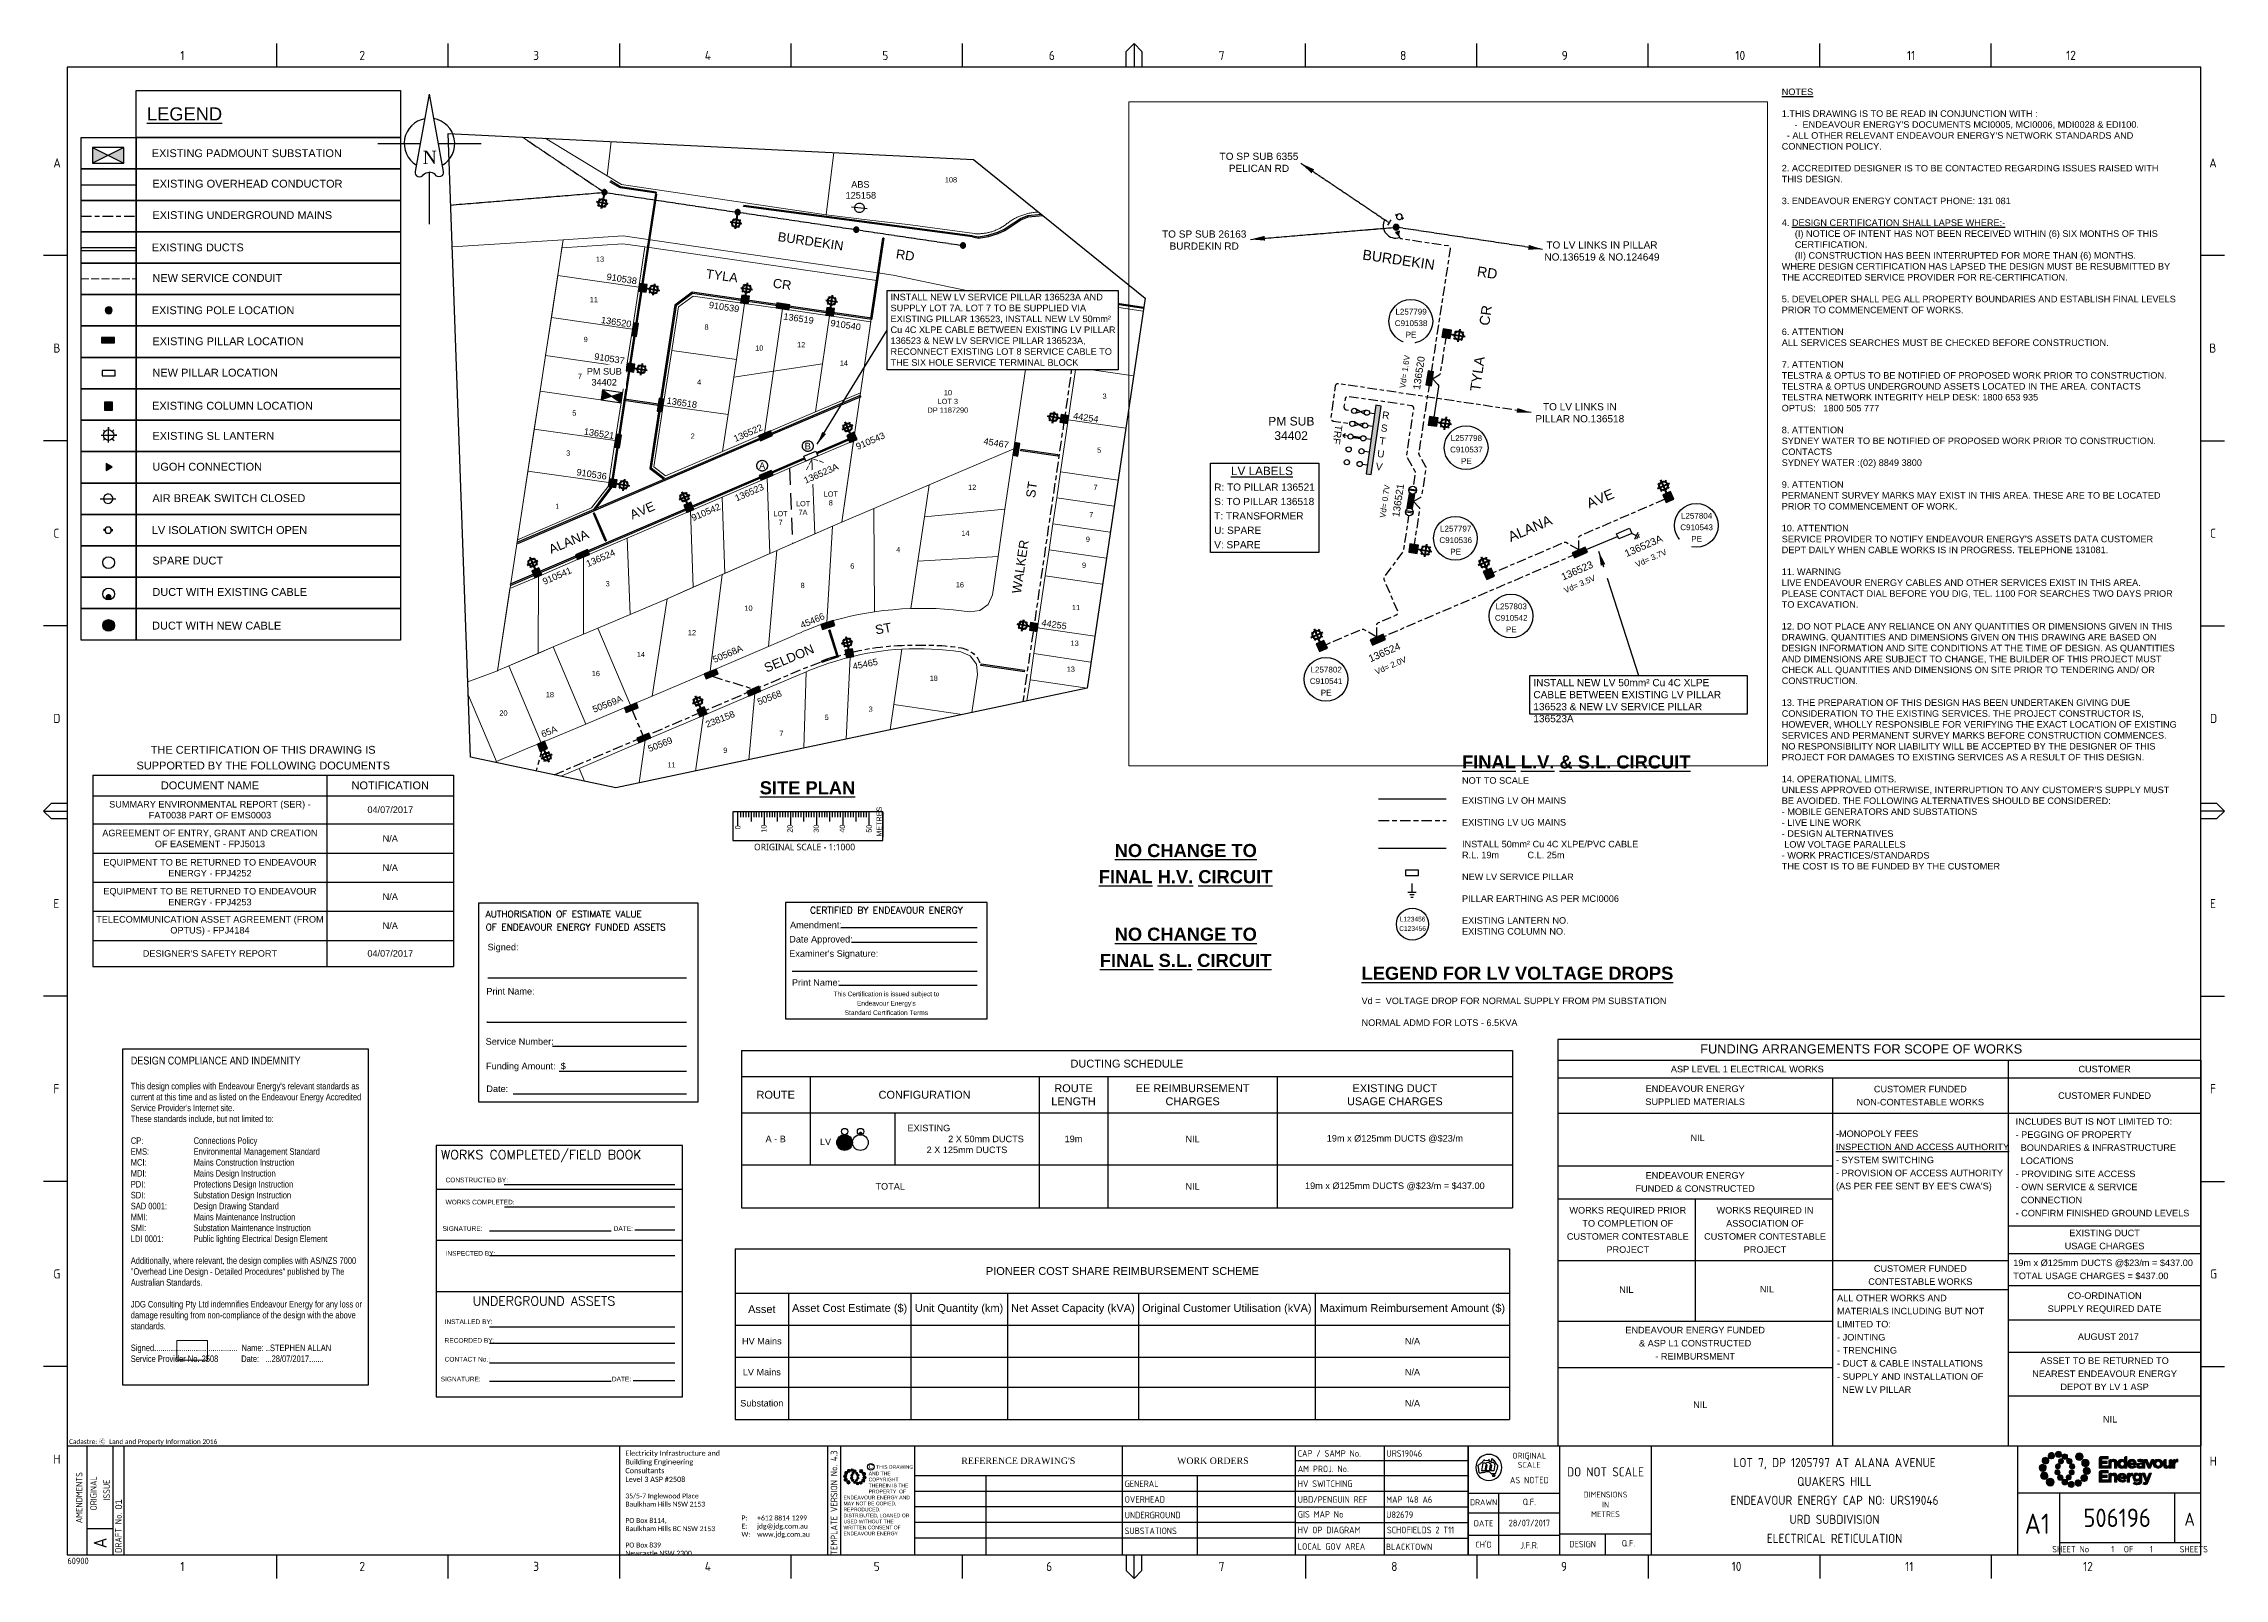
# Paper-space layout 'Sheet1 A1' of a CAD drawing. Header units: metres, sheet in millimetres. Extents: x -21 to 813, y -3 to 583.
# The model-space entities are those that its viewports show. They can reach past a viewport. Long polylines and large blocks are cut down to what shows.
import ezdxf
from ezdxf.enums import TextEntityAlignment as Align

# ---------------------------------------------------------------- set-up
doc = ezdxf.new("R2010")
doc.units = ezdxf.units.M
for name, pattern in [('Cable Exist OH', [1, 1, 0]), ('Cable Exist UG', [8.2, 4, -1.2, 1.8, -1.2]), ('DASHED2', [9.525, 6.35, -3.175]), ('IE Trench LV', [6.5, 5, -1.5]), ('IECLTRLV', [6.5, 5, -1.5])]:
    doc.linetypes.add(name, pattern=pattern)
doc.layers.get('0').update_dxf_attribs({"color": 6})
for name, color, linetype in [('_User Miscellaneous1', 7, 'Continuous'), ('_User Miscellaneous11', 7, 'Continuous'), ('_User Miscellaneous12', 7, 'Continuous'), ('_User Miscellaneous2', 7, 'Continuous'), ('_User Miscellaneous3', 7, 'Continuous'), ('_User Miscellaneous8', 7, 'Continuous'), ('_User_HV_Exist', 7, 'Continuous'), ('_User_LV_Exist', 7, 'Continuous'), ('_User_SL_Exist', 7, 'Continuous'), ('Equip_SP_HV_EXT', 7, 'Continuous'), ('Equip_SP_SL_EXT', 7, 'Continuous'), ('Notes', 7, 'Continuous'), ('Notes_SP_NEW', 7, 'Continuous'), ('Sub_SP_EXT', 7, 'Continuous'), ('SupportsOH_SP_TR_HV_LV_SL_EXT', 7, 'Continuous'), ('SupportsUG_SP_EXT', 7, 'Continuous'), ('SupportsUG_SP_LV_EXT', 7, 'Continuous'), ('SupportsUG_SP_LV_NEW', 7, 'Continuous'), ('SupportsUG_SP_LV_SL_EXT', 7, 'Continuous')]:
    doc.layers.add(name, color=color, linetype=linetype)
doc.layers.add('Cadastre Land Parcels_SP_EXT', color=7, linetype='Continuous', lineweight=5)
doc.layers.add('Trench_SP_NEW', color=7, linetype='IECLTRLV', lineweight=20)
doc.layers.add('Viewports', color=6, linetype='Continuous', plot=False)
doc.styles.add('ARIAL', font='arial.ttf', dxfattribs={"height": 2})
doc.styles.add('COLUMN_LABEL', font='arial.ttf')
doc.styles.add('Elec', font='romand__.ttf')
doc.styles.add('HVSW_LABEL', font='arial.ttf')
doc.styles.add('iecARIAL', font='arial.ttf', dxfattribs={"height": 2})
doc.styles.add('iecISOCP', font='isocp.shx')
doc.styles.add('iecNAME', font='times.ttf')
doc.styles.add('iecTimesNewRoman', font='times.ttf')
doc.styles.add('POLE_LABEL', font='arial.ttf')
doc.styles.get("Standard").update_dxf_attribs({"font": 'arial.ttf'})
doc.linetypes.add('Cable 1', pattern='A,7,-3,["//",Standard,S=1.5,R=0,X=-2.1,Y=-0.7],-0.001', length=10.001)
doc.linetypes.add('Cable New UG', pattern='A,7,-0.25,["x",Standard,S=2,R=0,X=0.2,Y=-0.8],-2.1', length=9.35)
doc.dimstyles.new('GISCAD Dim Style', dxfattribs={"dimtxt": 2.5, "dimasz": 3, "dimexe": 1.25, "dimexo": 0.625, "dimtad": 1, "dimtoh": 1, "dimdec": 1, "dimtxsty": 'ARIAL', "dimcen": 2.5, "dimadec": 0, "dimazin": 0, "dimtfac": 1, "dimtdec": 1, "dimtmove": 0, "dimatfit": 3, "dimfxl": 1.25, "dimarcsym": 0})
doc.dimstyles.new('Leader', dxfattribs={"dimtxt": 2.5, "dimasz": 2.5, "dimexe": 1.25, "dimexo": 0, "dimgap": -1.5, "dimtad": 0, "dimtih": 1, "dimtoh": 1, "dimdec": 1, "dimtxsty": 'iecISOCP', "dimcen": 2.5, "dimadec": 0, "dimazin": 0, "dimtfac": 1, "dimtdec": 1, "dimtmove": 0, "dimatfit": 3, "dimfxl": 1, "dimtolj": 1, "dimarcsym": 0})
picture_1 = doc.add_image_def('image1.jpg', size_in_pixel=(1076, 689))

psp = doc.layouts.new('Sheet1 A1')

# ---------------------------------------------------------------- texts
at = {"layer": '_User Miscellaneous1', "lineweight": 25, "width": 118.6225, "attachment_point": 1, "style": 'iecARIAL'}
for s, insert, char_height in [('{\\fArial|b1|i0|c238|p34;\\H2.4001x;\\LF\\fArial|b1|i0|c0|p34;INAL\\fArial|b1|i0|c238|p34; \\fArial|b1|i0|c0|p34;L\\fArial|b1|i0|c238|p34;.V.\\fArial|b1|i0|c0|p34; & S.L. \\fArial|b1|i0|c238|p34;C\\fArial|b1|i0|c0|p34;IRCUIT\\fArial|b1|i0|c238|p34;\\P\\fArial|b0|i0|c0|p34;\\H0.49998x;\\lNOT TO SCALE\\fArial|b0|i0|c238|p34;\\P\\H0.8333x;\\L\\C2;\\P\\fArial|b0|i0|c0|p34;\\H1.2x;\\l\\C256;EXISTING LV OH MAINS\\P\\H0.99996x;\\PEXISTING LV UG MAINS\\P\\P\\H0.99996x;INSTALL\\fArial|b0|i0|c238|p34; \\fArial|b0|i0|c0|p34;5\\fArial|b0|i0|c238|p34;0mm² \\fArial|b0|i0|c0|p34;Cu\\fArial|b0|i0|c238|p34; \\fArial|b0|i0|c0|p34;4\\fArial|b0|i0|c238|p34;C XLPE\\fArial|b0|i0|c0|p34;/PVC\\fArial|b0|i0|c238|p34; C\\fArial|b0|i0|c0|p34;ABLE \\PR.L. 19m^I^IC.L. 25m\\P\\H1.0001x;\\PNEW LV SERVICE PILLAR\\P\\P\\H0.99995x;PILLAR EARTHING AS PER MCI0006 \\P\\H1.0001x;\\C0;\\PEXISTING LANTERN NO.\\P\\H0.99998x;EXISTING COLUMN NO.}', (521.48, 311.43), 2.08325), ('{\\fArial|b1|i0|c0|p34;\\H2.4001x;\\LLEGEND FOR LV VOLTAGE DROPS\\fArial|b0|i0|c238|p34;\\H0.49998x;\\l\\P\\H0.8333x;\\L\\C2;\\P\\fArial|b0|i0|c0|p34;\\H1.2001x;\\l\\C256;Vd =  VOLTAGE DROP FOR NORMAL SUPPLY FROM PM SUBSTATION\\P \\PNORMAL ADMD FOR LOTS - 6.5KVA }', (483.09, 230.7), 2.0833)]:
    psp.add_mtext(s, dxfattribs=dict(at, insert=insert, char_height=char_height))
at = {"layer": '_User Miscellaneous1', "lineweight": 25, "insert": (502.59, 247.06), "char_height": 1.8, "attachment_point": 5, "line_spacing_factor": 1.2, "style": 'ARIAL'}
psp.add_mtext('L123456\\PC123456', dxfattribs=at)
at = {"layer": '_User Miscellaneous3', "lineweight": -3, "insert": (280.38, 165.04), "char_height": 2.5, "width": 8.5843, "attachment_point": 3, "line_spacing_factor": 1.2}
psp.add_mtext('LV', dxfattribs=at)
at = {"layer": '_User Miscellaneous8', "insert": (643.65, 566.23), "char_height": 2.5, "width": 150.6167, "attachment_point": 1, "style": 'iecISOCP'}
psp.add_mtext("{\\fArial|b0|i0|c204|p34;\\LNOTES\\l\\P\\P1.THIS DRAWING IS TO BE READ IN CONJUNCTION WITH :\\P\\fArial|b0|i0|c0|p34;     -  \\fArial|b0|i0|c204|p34;ENDEAVOUR ENERGY'S DOCUMENT\\fArial|b0|i0|c0|p34;S MCI0005,\\fArial|b0|i0|c204|p34; MCI0006\\fArial|b0|i0|c0|p34;, MDI0028 & EDI100.\\fArial|b0|i0|c204|p34;\\P \\fArial|b0|i0|c0|p34; \\fArial|b0|i0|c204|p34;-\\fArial|b0|i0|c0|p34; \\fArial|b0|i0|c204|p34;ALL OTHER RELEVANT ENDEAVOUR ENERGY'S \\fArial|b0|i0|c0|p34;NETWORK \\fArial|b0|i0|c204|p34;STANDARDS \\fArial|b0|i0|c0|p34;AND CONNECTION POLICY.\\fArial|b0|i0|c204|p34;\\P\\P\\fArial|b0|i0|c0|p34;2. ACCREDITED DESIGNER IS TO BE CONTACTED REGARDING ISSUES RAISED WITH THIS DESIGN.\\P\\P3\\fArial|b0|i0|c204|p34;. ENDEAVOUR ENERGY CONTACT PHONE: 131 081\\P\\P\\pi-2.485,l2.5;\\fArial|b0|i0|c0|p34;4\\fArial|b0|i0|c204|p34;. \\LDESIGN CERTIFICATION SHALL LAPSE WHERE:-\\l\\P\\pi-5,l5,t5;^I(I) NOTICE OF INTENT HAS NOT BEEN RECEIVED WITHIN (6) SIX MONTHS OF THIS CERTIFICATION.\\P^I(II) CONSTRUCTION HAS BEEN INTERRUPTED FOR MORE THAN (6) MONTHS.\\P\\pi0,l0,tz;WHERE DESIGN CERTIFICATION HAS LAPSED THE DESIGN MUST BE RESUBMITTED BY THE ACCREDITED SERVICE PROVIDER FOR RE-CERTIFICATION.\\fArial|b0|i0|c0|p34;\\P\\fArial|b0|i0|c204|p34;\\P\\fArial|b0|i0|c0|p34;5. DEVELOPER SHALL PEG ALL PROPERTY BOUNDARIES AND ESTABLISH FINAL LEVELS PRIOR TO COMMENCEMENT OF WORKS.\\P\\fArial|b0|i0|c204|p34;\\P\\fArial|b0|i0|c0|p34;6\\fArial|b0|i0|c204|p34;. ATTENTION\\PALL SERVICES SEARCHES MUST BE CHECKED BEFORE CONSTRUCTION.\\P\\P\\fArial|b0|i0|c0|p34;7\\fArial|b0|i0|c204|p34;. ATTENTION\\PTELSTRA & OPTUS TO BE NOTIFIED OF PROPOSED WORK PRIOR TO CONSTRUCTION. TELSTRA & OPTUS UNDERGROUND ASSETS LOCATED IN THE AREA. CONTACTS\\PTELSTRA NETWORK INTEGRITY HELP DESK: 1800 653 935\\fArial|b0|i0|c0|p34;                            \\P\\fArial|b0|i0|c204|p34;OPTUS:   1800 505 777 \\P^J\\fArial|b0|i0|c0|p34;8\\fArial|b0|i0|c204|p34;. ATTENTION\\P\\fArial|b0|i0|c0|p34;SYDNEY WATER\\fArial|b0|i0|c204|p34; TO BE NOTIFIED OF PROPOSED WORK PRIOR TO CONSTRUCTION. \\fArial|b0|i0|c0|p34;CONTACTS\\PSYDNEY WATER :(02) 8849 3800\\fArial|b0|i0|c204|p34;\\P\\fArial|b0|i0|c0|p34;\\P9\\fArial|b0|i0|c204|p34;. ATTENTION\\PPERMANENT SURVEY MARKS MAY EXIST IN THIS AREA. THESE ARE TO BE LOCATED PRIOR TO COMMENCEMENT OF WORK.\\P\\P1\\fArial|b0|i0|c0|p34;0\\fArial|b0|i0|c204|p34;. ATTENTION\\PSERVICE PROVIDER TO NOTIFY ENDEAVOUR ENERGY'S ASSETS DATA CUSTOMER DEPT DAILY WHEN CABLE WORKS IS IN PROGRESS. TELEPHONE 131081.\\P\\P\\fArial|b0|i0|c0|p34;11\\fArial|b0|i0|c204|p34;. WARNING\\PLIVE ENDEAVOUR ENERGY CABLES AND OTHER SERVICES EXIST IN THIS AREA. PLEASE CONTACT DIAL BEFORE YOU DIG, TEL. 1100 FOR SEARCHES TWO DAYS PRIOR TO EXCAVATION.\\P\\P\\fArial|b0|i0|c0|p34;12. DO NOT PLACE ANY RELIANCE ON ANY QUANTITIES OR DIMENSIONS GIVEN IN THIS DRAWING. QUANTITIES AND DIMENSIONS GIVEN ON THIS DRAWING ARE BASED ON DESIGN INFORMATION AND SITE CONDITIONS AT THE TIME OF DESIGN. AS QUANTITIES AND DIMENSIONS ARE SUBJECT TO CHANGE, THE BUILDER OF THIS PROJECT MUST CHECK ALL QUANTITIES AND DIMENSIONS ON SITE PRIOR TO TENDERING AND/ OR CONSTRUCTION.\\P\\P13\\fArial|b0|i0|c204|p34;. THE PREPARATION OF THIS DESIGN HAS BEEN UNDERTAKEN GIVING DUE CONSIDERATION TO THE EXISTING SERVICES. THE PROJECT CONSTRUCTOR IS, HOWEVER, WHOLLY RESPONSIBLE FOR VERIFYING THE EXACT LOCATION OF EXISTING SERVICES AND PERMANENT SURVEY MARKS BEFORE CONSTRUCTION COMMENCES. NO RESPONSIBILITY NOR LIABILITY WILL BE ACCEPTED BY THE DESIGNER OF THIS PROJECT FOR DAMAGES TO EXISTING SERVICES AS A RESULT OF THIS DESIGN.\\fArial|b0|i0|c0|p34;\\P\\P14. OPERATIONAL LIMITS.\\PUNLESS APPROVED OTHERWISE, INTERRUPTION TO ANY CUSTOMER'S SUPPLY MUST BE AVOIDED. THE FOLLOWING ALTERNATIVES SHOULD BE CONSIDERED:\\P- MOBILE GENERATORS AND SUBSTATIONS\\P- LIVE LINE WORK\\P- DESIGN ALTERNATIVES\\P LOW VOLTAGE PARALLELS\\P- WORK PRACTICES/STANDARDS\\PTHE COST IS TO BE FUNDED BY THE CUSTOMER}", dxfattribs=at)
at = {"layer": 'Notes', "lineweight": -3, "style": 'ARIAL'}
psp.add_text('FUNDING ARRANGEMENTS FOR SCOPE OF WORKS', height=3.5, dxfattribs=at).set_placement((612.5, 199.28), align=Align.MIDDLE_LEFT)
at = {"layer": 'Notes', "char_height": 3, "style": 'ARIAL'}
for s, insert, width, attachment_point in [('\\pl6;{\\fArial|b0|i0|c238|p34;\\H1.667x;\\LLEGEND}', (12.94, 556.5), 178.0881, 4), ('\\pl6;EXISTING{\\fArial|b0|i0|c238|p34; }PADMOUNT {\\fArial|b0|i0|c238|p34;SUBSTATION}', (14.78, 541.5), 184.7112, 4), ('\\pl9;EXISTING OVERHEAD CONDUCTOR', (12.02, 529.85), 184.7112, 4), ('\\pl9;EXISTING UNDERGROUND MAINS', (12.02, 517.85), 184.7112, 4), ('\\pl6;EXISTING DUCTS', (14.78, 505.5), 184.7112, 4), ('\\pl9;NEW SERVICE CONDUIT ', (12.02, 493.85), 184.7112, 4), ('\\pi-3,l9;EXISTING POLE LOCATION', (14.78, 481.5), 184.7112, 4), ('\\pl9;EXISTING PILLAR LOCATION', (12.02, 469.65), 184.7112, 4), ('\\pl9;NEW PILLAR LOCATION', (12.02, 457.65), 184.7112, 4), ('\\pl6;EXISTING COLUMN LOCATION', (14.9, 445.01), 184.7112, 4), ('\\pl9;EXISTING SL LANTERN', (12.02, 433.5), 184.7112, 4), ('\\pl9;UGOH CONNECTION', (12.02, 421.71), 184.7112, 4), ('\\pl9;AIR BREAK SWITCH CLOSED', (12.02, 409.71), 184.7112, 4), ('\\pi-3,l9;LV ISOLATION SWITCH OPEN', (14.78, 397.5), 184.7112, 4), ('\\pl9;SPARE DUCT', (12.02, 385.85), 184.7112, 4), ('\\pl9;{\\fArial|b0|i0|c238|p34;DUCT WITH }EXISTING{\\fArial|b0|i0|c238|p34; CABLE}', (12.02, 373.85), 184.7112, 4), ('\\pl6;{\\fArial|b0|i0|c238|p34;DUCT WITH NEW CABLE}', (14.9, 361.01), 184.7112, 4), ('{\\fArial Narrow|b0|i0|c0|p34;DESIGN COMPLIANCE AND INDEMNITY\\P\\P\\H0.8333x;This design complies with Endeavour Energy\'s relevant standards as current at this time and as listed on the Endeavour Energy Accredited Service Provider\'s Internet site.\\PThese standards include, but not limited to:\\P\\PCP:^I^IConnections Policy\\PEMS:^I^IEnvironmental Management Standard\\PMCI:^I^IMains Construction Instruction\\PMDI:^I^IMains Design Instruction\\PPDI:^I^IProtections Design Instruction\\PSDI:^I^ISubstation Design Instruction\\PSAD 0001:^IDesign Drawing Standard\\PMMI:^I^IMains Maintenance Instruction\\PSMI:^I^ISubstation Maintenance Instruction\\PLDI 0001:^I\\C7;Public lighting Electrical Design Element \\H0.99996x;\\C256;\\P\\PAdditionally, where relevant, the design complies with AS/NZS 7000 \\P"Overhead Line Design - Detailed Procedures" published by The Australian Standards.\\P\\PJDG Consulting Pty Ltd indemnifies Endeavour Energy for any loss or damage resulting from non-compliance of the design with the above standards.\\P\\PSigned........................................  Name: ..STEPHEN ALLAN\\PService Provider No. 2508           Date:   ...28/07/2017.......   }', (12.77, 196.33), 90.6008, 1)]:
    psp.add_mtext(s, dxfattribs=dict(at, insert=insert, width=width, attachment_point=attachment_point))
at = {"layer": 'Notes', "lineweight": -3, "attachment_point": 1, "line_spacing_factor": 1.2}
for s, insert, char_height, width in [('\\pi9.55;THE CERTIFICATION OF THIS DRAWING IS \\P\\pi4.1189;SUPPORTED BY THE FOLLOWING DOCUMENTS', (10.84, 315.06), 3, 104.6983), ('{\\fArial|b1|i0|c0|p34;\\LSITE PLAN}', (253.11, 301.55), 5.0001, 45.8953), ('\\pi8.9016;{\\fArial|b1|i0|c0|p34;\\H1.6667x;\\LNO CHANGE TO \\P\\pi2.8186;\\fArial|b1|i0|c238|p34;F\\fArial|b1|i0|c0|p34;INAL\\fArial|b1|i0|c238|p34; \\fArial|b1|i0|c0|p34;H\\fArial|b1|i0|c238|p34;.\\fArial|b1|i0|c0|p34;V\\fArial|b1|i0|c238|p34;. C\\fArial|b1|i0|c0|p34;IRCUIT}', (379.85, 277.59), 3, 71.3343), ('\\pi8.9016;{\\fArial|b1|i0|c0|p34;\\H1.6667x;\\LNO CHANGE TO \\P\\pi3.2074;\\fArial|b1|i0|c238|p34;F\\fArial|b1|i0|c0|p34;INAL\\fArial|b1|i0|c238|p34; \\fArial|b1|i0|c0|p34;S\\fArial|b1|i0|c238|p34;.\\fArial|b1|i0|c0|p34;L\\fArial|b1|i0|c238|p34;. C\\fArial|b1|i0|c0|p34;IRCUIT}', (379.85, 245.61), 3, 71.3343)]:
    psp.add_mtext(s, dxfattribs=dict(at, insert=insert, char_height=char_height, width=width))
at = {"layer": 'Notes', "lineweight": -3, "char_height": 2.5, "line_spacing_factor": 1.2}
for s, insert, attachment_point, style in [('ASP LEVEL 1 ELECTRICAL WORKS', (630.5, 191.55), 5, 'ARIAL'), ('CUSTOMER', (767.02, 191.55), 5, 'ARIAL'), ('ENDEAVOUR ENERGY \\PSUPPLIED MATERIALS', (610.56, 181.57), 5, 'ARIAL'), ('CUSTOMER FUNDED \\PNON-CONTESTABLE WORKS', (696.61, 181.42), 5, 'ARIAL'), ('CUSTOMER FUNDED ', (767.02, 181.42), 5, 'ARIAL'), ('NIL', (608.8, 165.32), 4, 'ARIAL'), ('ENDEAVOUR ENERGY \\PFUNDED & CONSTRUCTED', (610.56, 148.42), 5, 'iecARIAL'), ('EXISTING DUCT\\PUSAGE CHARGES', (767.02, 126.45), 5, 'ARIAL'), ('NIL', (581.56, 107.31), 4, 'ARIAL'), ('NIL\\P\\pi-0.48516; ', (635.29, 105), 4, 'ARIAL'), ('CUSTOMER FUNDED\\PCONTESTABLE WORKS', (696.61, 112.85), 5, 'ARIAL'), ('CO-ORDINATION\\PSUPPLY REQUIRED DATE', (767.02, 102.17), 5, 'ARIAL'), ('ENDEAVOUR ENERGY FUNDED\\P& ASP L1 CONSTRUCTED\\P- REIMBURSMENT', (610.56, 86.82), 5, 'ARIAL'), ('ASSET TO BE RETURNED TO\\PNEAREST ENDEAVOUR ENERGY\\PDEPOT BY LV 1 ASP', (767.02, 75.14), 5, 'ARIAL'), ('NIL\\P\\pi-0.48516; ', (609.81, 60.86), 4, 'ARIAL'), ('NIL', (766.4, 57.78), 4, 'ARIAL')]:
    psp.add_mtext(s, dxfattribs=dict(at, insert=insert, attachment_point=attachment_point, style=style))
for s, insert, width, attachment_point, style in [("-MONOPOLY FEES\\P{\\LINSPECTION AND ACCESS AUTHORITY}\\P- SYSTEM SWITCHING\\P- PROVISION OF ACCESS AUTHORITY\\P(AS PER FEE SENT BY EE'S CWA'S)", (664.37, 156.49), 65.7141, 4, 'ARIAL'), ('INCLUDES BUT IS NOT LIMITED TO:\\P- PEGGING OF PROPERTY \\P  BOUNDARIES & INFRASTRUCTURE \\P  LOCATIONS\\P- PROVIDING SITE ACCESS\\P- OWN SERVICE & SERVICE   \\P  CONNECTION\\P- CONFIRM FINISHED GROUND LEVELS', (733.03, 172.8), 66.5969, 1, 'ARIAL'), ('WORKS REQUIRED PRIOR \\PTO COMPLETION OF \\PCUSTOMER CONTESTABLE PROJECT', (584.82, 130.1), 46.4895, 5, 'iecARIAL'), ('WORKS REQUIRED IN ASSOCIATION OF \\PCUSTOMER CONTESTABLE PROJECT', (637.26, 130.1), 54.8549, 5, 'iecARIAL'), ('19m x %%C125mm DUCTS @$23/m = $437.00 TOTAL USAGE CHARGES = $437.00', (732.12, 114.93), 70.3842, 4, 'ARIAL'), ('{\\C0;ALL OTHER WORKS AND \\PMATERIALS INCLUDING BUT NOT \\PLIMITED TO:\\P}- JOINTING\\P- TRENCHING\\P- DUCT & CABLE INSTALLATIONS{\\C0; \\P- SUPPLY AND INSTALLATION OF\\P  NEW LV PILLAR}', (664.8, 105.37), 67.1883, 1, 'ARIAL'), ('AUGUST 2017', (756.81, 89.3), 33.3397, 4, 'ARIAL')]:
    psp.add_mtext(s, dxfattribs=dict(at, insert=insert, width=width, attachment_point=attachment_point, style=style))

msp = doc.modelspace()

# ---------------------------------------------------------------- texts
at = {"layer": '_User Miscellaneous1'}
for s, rotation, p in [('BURDEKIN               RD', 351.66444, (303624.17, 6267839.73)), ('TYLA          CR', 352.05064, (303596.72, 6267825.54)), ('WALKER            ST', 81.65163, (303717.25, 6267704.81)), ('ALANA             AVE', 23.03512, (303537.75, 6267720.09)), (' ST', 10.11632, (303660.55, 6267689.14)), ('SELDON      ', 22.70895, (303620.02, 6267674.78)), ('BURDEKIN           RD', 351.66444, (302931.69, 6265404.07))]:
    msp.add_text(s, height=3.5, rotation=rotation, dxfattribs=at).set_placement(p)
at = {"layer": '_User Miscellaneous1', "lineweight": 25}
for s, rotation, p in [('TYLA        CR', 82.05064, (302972.68, 6265358.02)), ('ALANA          AVE', 23.03512, (302983.37, 6265305.9))]:
    msp.add_text(s, height=3.5, rotation=rotation, dxfattribs=at).set_placement(p)
at = {"layer": '_User Miscellaneous1', "lineweight": 25, "style": 'ARIAL'}
for s, p in [('R', (302939.99, 6265349.94)), ('T', (302938.82, 6265341.01)), ('S', (302939.41, 6265345.47)), ('V', (302937.66, 6265332.09)), ('U', (302938.24, 6265336.55))]:
    msp.add_text(s, height=2.5, rotation=352.55993, dxfattribs=at).set_placement(p, align=Align.MIDDLE_CENTER)
at = {"layer": '_User Miscellaneous1', "linetype": 'Cable 1', "lineweight": 0, "insert": (303681.26, 6267782.76), "char_height": 2, "width": 15.8014, "attachment_point": 1}
msp.add_mtext('\\pi6.5658;10\\P\\pi4.1845;LOT 3      \\P\\pi0.30793;DP 1187290', dxfattribs=at)
at = {"layer": '_User Miscellaneous1', "char_height": 2, "width": 5.4829, "attachment_point": 1}
for s, insert in [('\\pi0.15479;LOT \\P\\pi2.0941;7', (303622.53, 6267736.53)), ('\\pi0.15479;LOT \\P\\pi1.0968;7A', (303631.16, 6267740.38))]:
    msp.add_mtext(s, dxfattribs=dict(at, insert=insert))
at = {"layer": '_User Miscellaneous1', "lineweight": 25, "char_height": 2.5, "attachment_point": 2, "style": 'ARIAL'}
for s, width, insert in [('TO SP SUB 6355 PELICAN RD', 29.439, (302895.91, 6265441.13)), ('TO SP SUB 26163 BURDEKIN RD ', 46.0455, (302876.88, 6265414.14)), ('TO LV LINKS IN PILLAR NO.136519 & NO.124649 ', 45.4894, (303015.06, 6265410.34)), ('TO LV LINKS IN PILLAR NO.136518 \\P ', 33.1186, (303007.37, 6265354.16))]:
    msp.add_mtext_dynamic_manual_height_columns(s, width=width, gutter_width=17.5, heights=[19.25], dxfattribs=dict(at, insert=insert))
at = {"layer": '_User Miscellaneous1', "lineweight": 25, "char_height": 2, "attachment_point": 5, "line_spacing_factor": 1.2, "style": 'ARIAL'}
for s, insert in [('L257799\\PC910538\\PPE', (302948.75, 6265381.92)), ('L257798\\PC910537\\PPE', (302967.97, 6265338.03)), ('L257797\\PC910536\\PPE', (302964.25, 6265306.55)), ('L257804\\PC910543\\PPE', (303047.94, 6265311.02)), ('L257803\\PC910542\\PPE', (302983.54, 6265279.56)), ('L257802\\PC910541\\PPE', (302919.25, 6265257.59))]:
    msp.add_mtext(s, dxfattribs=dict(at, insert=insert))
at = {"layer": '_User Miscellaneous1', "lineweight": 25, "attachment_point": 1, "bg_fill": 2}
for s, insert, char_height, width in [('\\pi2.5107;PM SUB \\P\\pi4.643;34402 ', (302896.6, 6265349.38), 3, 20.5432), ('INSTALL NEW LV 50{\\fArial|b0|i0|c238|p34;mm² }Cu{\\fArial|b0|i0|c238|p34; }4{\\fArial|b0|i0|c238|p34;C XLPE} CABLE BETWEEN EXISTING LV PILLAR 136523 & NEW LV SERVICE PILLAR 136523A', (302991.24, 6265258.31), 2.5, 73.2232)]:
    msp.add_mtext(s, dxfattribs=dict(at, insert=insert, char_height=char_height, width=width))
at = {"layer": '_User Miscellaneous1', "lineweight": 25, "insert": (302880.36, 6265332.07), "char_height": 2.5, "width": 65.2839, "attachment_point": 1, "line_spacing_factor": 1.2}
msp.add_mtext('      {\\H1.1667x;\\LLV \\fArial|b0|i0|c204|p34;LABEL\\fArial|b0|i0|c0|p34;S\\fArial|b0|i0|c204|p34;\\P\\H0.85714x;\\lR: }TO PILLAR 136521\\PS{\\fArial|b0|i0|c204|p34;: }TO PILLAR 136518\\PT{\\fArial|b0|i0|c204|p34;: }TRANSFORMER\\PU{\\fArial|b0|i0|c204|p34;: }SPARE\\PV{\\fArial|b0|i0|c204|p34;: }SPARE', dxfattribs=at)
at = {"layer": 'Cadastre Land Parcels_SP_EXT'}
for s, p in [('108', (303688.2, 6267862.1)), ('13', (303554.87, 6267831.78)), ('11', (303552.5, 6267816.33)), ('9', (303550.15, 6267801.09)), ('8', (303596.34, 6267805.85)), ('1', (303751.22, 6267803.48)), ('10', (303615.7, 6267797.8)), ('12', (303631.73, 6267799.08)), ('7', (303547.98, 6267787.03)), ('14', (303648.05, 6267792.07)), ('4', (303593.5, 6267784.78)), ('3', (303748.44, 6267779.42)), ('5', (303545.82, 6267772.97)), ('2', (303591.06, 6267764.16)), ('3', (303543.46, 6267757.71)), ('5', (303746.37, 6267758.81)), ('12', (303697.07, 6267744.6)), ('7', (303744.98, 6267744.62)), ('1', (303539.33, 6267737.39)), ('7', (303743.34, 6267734.11)), ('14', (303694.49, 6267727.04)), ('9', (303742.06, 6267724.74)), ('4', (303669.61, 6267720.8)), ('125', (303493.42, 6267713.75)), ('6', (303652.04, 6267714.54)), ('9', (303740.6, 6267714.82)), ('3', (303558.55, 6267707.75)), ('8', (303633.05, 6267707.13)), ('16', (303692.37, 6267707.36)), ('10', (303611.6, 6267698.42)), ('11', (303736.77, 6267698.68)), ('31', (303764.97, 6267695.49)), ('12', (303590, 6267689.07)), ('14', (303570.48, 6267680.73)), ('13', (303736.23, 6267685.04)), ('16', (303553.27, 6267673.46)), ('18', (303682.39, 6267671.65)), ('13', (303734.78, 6267675.12)), ('29', (303759.47, 6267676.56)), ('18', (303535.71, 6267665.4)), ('20', (303517.96, 6267658.35)), ('5', (303642.26, 6267656.72)), ('3', (303659.05, 6267659.84)), ('15', (303732.59, 6267662.74)), ('22', (303501.87, 6267652.37)), ('7', (303624.96, 6267650.62)), ('20', (303682.28, 6267652.02)), ('27', (303759.22, 6267656.31)), ('9', (303603.5, 6267644.12)), ('11', (303582.2, 6267638.57)), ('22', (303679.81, 6267635.2)), ('17', (303731.88, 6267637.97)), ('25', (303756.21, 6267636.54))]:
    msp.add_text(s, height=2, dxfattribs=at).set_placement(p)

# ---------------------------------------------------------------- blocks, each defined once
blk = doc.blocks.new('A$C30A46249')
at = {"color": 7, "lineweight": -3, "insert": (6.92, 4.97), "char_height": 1.79, "attachment_point": 7, "line_spacing_factor": 1.2}
blk.add_mtext('{\\fCalibri|b0|i0|c0|p34;\\C256;Cadastre: \\fMS Gothic|b0|i0|c128|p49;\\C250;\\c2236962;Ⓒ\\fMS Gothic|b0|i0|c0|p49; \\fCalibri|b0|i0|c0|p34;\\C256;Land and Property Information 2016}', dxfattribs=at)
blk = doc.blocks.new('EE_LOGO_SMALL')
at = {"layer": 'Notes'}
h = blk.add_hatch(color=256, dxfattribs=at)
edge = h.paths.add_edge_path()
edge.add_spline(control_points=[(-8.4, 2), (-9.2, 2), (-9.8, 1.4), (-9.8, 0.7), (-9.9, -0.1), (-9.3, -0.7), (-8.6, -0.8), (-7.8, -0.8), (-7.2, -0.2), (-7.1, 0.5), (-7.1, 1.3), (-7.7, 1.9), (-8.4, 2)], knot_values=[0, 0, 0, 0, 1, 1, 1, 2, 2, 2, 3, 3, 3, 4, 4, 4, 4], degree=3, periodic=0)
h = blk.add_hatch(color=256, dxfattribs=at)
edge = h.paths.add_edge_path()
edge.add_spline(control_points=[(-6.8, 4.5), (-7.4, 4.8), (-8.2, 4.6), (-8.6, 4), (-8.9, 3.4), (-8.7, 2.6), (-8.1, 2.2), (-7.5, 1.9), (-6.7, 2.1), (-6.3, 2.7), (-6, 3.3), (-6.2, 4.1), (-6.8, 4.5)], knot_values=[0, 0, 0, 0, 1, 1, 1, 2, 2, 2, 3, 3, 3, 4, 4, 4, 4], degree=3, periodic=0)
h = blk.add_hatch(color=256, dxfattribs=at)
edge = h.paths.add_edge_path()
edge.add_spline(control_points=[(-4.2, 5.9), (-4.6, 6.5), (-5.3, 6.6), (-5.9, 6.3), (-6.4, 5.9), (-6.6, 5.1), (-6.2, 4.6), (-5.9, 4), (-5.1, 3.8), (-4.6, 4.2), (-4, 4.6), (-3.8, 5.3), (-4.2, 5.9)], knot_values=[0, 0, 0, 0, 1, 1, 1, 2, 2, 2, 3, 3, 3, 4, 4, 4, 4], degree=3, periodic=0)
h = blk.add_hatch(color=256, dxfattribs=at)
edge = h.paths.add_edge_path()
edge.add_spline(control_points=[(-1.3, 5.9), (-1.4, 6.5), (-2, 7), (-2.6, 6.9), (-3.3, 6.9), (-3.7, 6.3), (-3.7, 5.6), (-3.6, 5), (-3, 4.5), (-2.4, 4.6), (-1.7, 4.7), (-1.3, 5.2), (-1.3, 5.9)], knot_values=[0, 0, 0, 0, 1, 1, 1, 2, 2, 2, 3, 3, 3, 4, 4, 4, 4], degree=3, periodic=0)
h = blk.add_hatch(color=256, dxfattribs=at)
edge = h.paths.add_edge_path()
edge.add_spline(control_points=[(-2.5, 2.1), (-3, 2.2), (-3.5, 1.9), (-3.6, 1.3), (-3.7, 0.8), (-3.4, 0.3), (-2.9, 0.2), (-2.4, 0.1), (-1.9, 0.4), (-1.8, 0.9), (-1.7, 1.5), (-2, 2), (-2.5, 2.1)], knot_values=[0, 0, 0, 0, 1, 1, 1, 2, 2, 2, 3, 3, 3, 4, 4, 4, 4], degree=3, periodic=0)
h = blk.add_hatch(color=256, dxfattribs=at)
edge = h.paths.add_edge_path()
edge.add_spline(control_points=[(1, 4.9), (1, 4.3), (0.5, 3.8), (-0.1, 3.8), (-0.7, 3.8), (-1.2, 4.3), (-1.2, 4.9), (-1.2, 5.5), (-0.7, 6), (-0.1, 6), (0.5, 6), (1, 5.5), (1, 4.9)], knot_values=[0, 0, 0, 0, 1, 1, 1, 2, 2, 2, 3, 3, 3, 4, 4, 4, 4], degree=3, periodic=0)
edge = h.paths.add_edge_path()
edge.add_spline(control_points=[(-1.4, 4), (-1.9, 4.1), (-2.4, 3.8), (-2.5, 3.3), (-2.6, 2.7), (-2.3, 2.2), (-1.8, 2.1), (-1.3, 2), (-0.7, 2.3), (-0.6, 2.9), (-0.5, 3.4), (-0.9, 3.9), (-1.4, 4)], knot_values=[0, 0, 0, 0, 1, 1, 1, 2, 2, 2, 3, 3, 3, 4, 4, 4, 4], degree=3, periodic=0)
h = blk.add_hatch(color=256, dxfattribs=at)
edge = h.paths.add_edge_path()
edge.add_spline(control_points=[(2.3, 2.4), (2.8, 2.8), (2.8, 3.4), (2.4, 3.9), (2, 4.3), (1.4, 4.3), (0.9, 3.9), (0.5, 3.6), (0.5, 2.9), (0.9, 2.5), (1.2, 2), (1.9, 2), (2.3, 2.4)], knot_values=[0, 0, 0, 0, 1, 1, 1, 2, 2, 2, 3, 3, 3, 4, 4, 4, 4], degree=3, periodic=0)
edge = h.paths.add_edge_path()
edge.add_spline(control_points=[(1, 4.9), (1, 4.3), (0.5, 3.8), (-0.1, 3.8), (-0.7, 3.8), (-1.2, 4.3), (-1.2, 4.9), (-1.2, 5.5), (-0.7, 6), (-0.1, 6), (0.5, 6), (1, 5.5), (1, 4.9)], knot_values=[0, 0, 0, 0, 1, 1, 1, 2, 2, 2, 3, 3, 3, 4, 4, 4, 4], degree=3, periodic=0)
h = blk.add_hatch(color=256, dxfattribs=at)
edge = h.paths.add_edge_path()
edge.add_spline(control_points=[(1, 4.9), (1, 4.3), (0.5, 3.8), (-0.1, 3.8), (-0.7, 3.8), (-1.2, 4.3), (-1.2, 4.9), (-1.2, 5.5), (-0.7, 6), (-0.1, 6), (0.5, 6), (1, 5.5), (1, 4.9)], knot_values=[0, 0, 0, 0, 1, 1, 1, 2, 2, 2, 3, 3, 3, 4, 4, 4, 4], degree=3, periodic=0)
edge = h.paths.add_edge_path(flags=16)
edge.add_spline(control_points=[(1, 4.9), (1, 4.3), (0.5, 3.8), (-0.1, 3.8), (-0.7, 3.8), (-1.2, 4.3), (-1.2, 4.9), (-1.2, 5.5), (-0.7, 6), (-0.1, 6), (0.5, 6), (1, 5.5), (1, 4.9)], knot_values=[0, 0, 0, 0, 1, 1, 1, 2, 2, 2, 3, 3, 3, 4, 4, 4, 4], degree=3, periodic=0)
h = blk.add_hatch(color=256, dxfattribs=at)
edge = h.paths.add_edge_path()
edge.add_spline(control_points=[(3, 0.2), (3.5, 0.3), (3.8, 0.9), (3.7, 1.4), (3.6, 1.9), (3, 2.3), (2.5, 2.1), (1.9, 2), (1.6, 1.4), (1.8, 0.9), (1.9, 0.4), (2.5, 0.1), (3, 0.2)], knot_values=[0, 0, 0, 0, 1, 1, 1, 2, 2, 2, 3, 3, 3, 4, 4, 4, 4], degree=3, periodic=0)
h = blk.add_hatch(color=256, dxfattribs=at)
edge = h.paths.add_edge_path()
edge.add_spline(control_points=[(7, 4.9), (7, 4), (6.3, 3.4), (5.5, 3.4), (4.6, 3.4), (4, 4), (4, 4.9), (4, 5.7), (4.6, 6.4), (5.5, 6.4), (6.3, 6.4), (7, 5.7), (7, 4.9)], knot_values=[0, 0, 0, 0, 1, 1, 1, 2, 2, 2, 3, 3, 3, 4, 4, 4, 4], degree=3, periodic=0)
h = blk.add_hatch(color=256, dxfattribs=at)
edge = h.paths.add_edge_path()
edge.add_spline(control_points=[(8.4, 1.1), (9.1, 1.5), (9.4, 2.3), (9.1, 3), (8.8, 3.7), (7.9, 4.1), (7.2, 3.8), (6.5, 3.4), (6.2, 2.6), (6.5, 1.9), (6.8, 1.2), (7.7, 0.8), (8.4, 1.1)], knot_values=[0, 0, 0, 0, 1, 1, 1, 2, 2, 2, 3, 3, 3, 4, 4, 4, 4], degree=3, periodic=0)
h = blk.add_hatch(color=256, dxfattribs=at)
edge = h.paths.add_edge_path()
edge.add_spline(control_points=[(8.3, -1.9), (9, -1.9), (9.7, -1.4), (9.7, -0.6), (9.7, 0.1), (9.2, 0.8), (8.4, 0.8), (7.7, 0.8), (7, 0.3), (7, -0.5), (6.9, -1.2), (7.5, -1.9), (8.3, -1.9)], knot_values=[0, 0, 0, 0, 1, 1, 1, 2, 2, 2, 3, 3, 3, 4, 4, 4, 4], degree=3, periodic=0)
h = blk.add_hatch(color=256, dxfattribs=at)
edge = h.paths.add_edge_path()
edge.add_spline(control_points=[(-8.5, -1.1), (-9.2, -1.4), (-9.6, -2.3), (-9.3, -3), (-8.9, -3.7), (-8.1, -4), (-7.4, -3.7), (-6.7, -3.4), (-6.3, -2.5), (-6.6, -1.8), (-7, -1.1), (-7.8, -0.8), (-8.5, -1.1)], knot_values=[0, 0, 0, 0, 1, 1, 1, 2, 2, 2, 3, 3, 3, 4, 4, 4, 4], degree=3, periodic=0)
h = blk.add_hatch(color=256, dxfattribs=at)
edge = h.paths.add_edge_path()
edge.add_spline(control_points=[(-7.1, -4.8), (-7.1, -4), (-6.5, -3.3), (-5.6, -3.3), (-4.8, -3.3), (-4.1, -4), (-4.1, -4.8), (-4.1, -5.7), (-4.8, -6.3), (-5.6, -6.3), (-6.5, -6.3), (-7.1, -5.7), (-7.1, -4.8)], knot_values=[0, 0, 0, 0, 1, 1, 1, 2, 2, 2, 3, 3, 3, 4, 4, 4, 4], degree=3, periodic=0)
h = blk.add_hatch(color=256, dxfattribs=at)
edge = h.paths.add_edge_path()
edge.add_spline(control_points=[(-3.1, -0.2), (-3.7, -0.3), (-4, -0.8), (-3.8, -1.4), (-3.7, -1.9), (-3.2, -2.2), (-2.6, -2.1), (-2.1, -1.9), (-1.8, -1.4), (-1.9, -0.9), (-2.1, -0.3), (-2.6, 0), (-3.1, -0.2)], knot_values=[0, 0, 0, 0, 1, 1, 1, 2, 2, 2, 3, 3, 3, 4, 4, 4, 4], degree=3, periodic=0)
h = blk.add_hatch(color=256, dxfattribs=at)
edge = h.paths.add_edge_path()
edge.add_spline(control_points=[(-2.5, -2.3), (-2.9, -2.7), (-3, -3.4), (-2.6, -3.8), (-2.2, -4.2), (-1.5, -4.3), (-1.1, -3.9), (-0.7, -3.5), (-0.6, -2.8), (-1, -2.4), (-1.4, -2), (-2, -1.9), (-2.5, -2.3)], knot_values=[0, 0, 0, 0, 1, 1, 1, 2, 2, 2, 3, 3, 3, 4, 4, 4, 4], degree=3, periodic=0)
h = blk.add_hatch(color=256, dxfattribs=at)
edge = h.paths.add_edge_path()
edge.add_spline(control_points=[(-1.2, -4.8), (-1.2, -4.2), (-0.7, -3.7), (-0.1, -3.7), (0.5, -3.7), (1, -4.2), (1, -4.8), (1, -5.4), (0.5, -5.9), (-0.1, -5.9), (-0.7, -5.9), (-1.2, -5.4), (-1.2, -4.8)], knot_values=[0, 0, 0, 0, 1, 1, 1, 2, 2, 2, 3, 3, 3, 4, 4, 4, 4], degree=3, periodic=0)
h = blk.add_hatch(color=256, dxfattribs=at)
edge = h.paths.add_edge_path()
edge.add_spline(control_points=[(1.2, -3.9), (1.7, -4.1), (2.2, -3.7), (2.3, -3.2), (2.5, -2.7), (2.1, -2.2), (1.6, -2.1), (1.1, -2), (0.6, -2.3), (0.5, -2.8), (0.4, -3.3), (0.7, -3.8), (1.2, -3.9)], knot_values=[0, 0, 0, 0, 1, 1, 1, 2, 2, 2, 3, 3, 3, 4, 4, 4, 4], degree=3, periodic=0)
h = blk.add_hatch(color=256, dxfattribs=at)
edge = h.paths.add_edge_path()
edge.add_spline(control_points=[(1.2, -5.8), (1.3, -6.5), (1.8, -6.9), (2.5, -6.9), (3.1, -6.8), (3.6, -6.2), (3.5, -5.6), (3.4, -5), (2.9, -4.5), (2.2, -4.6), (1.6, -4.6), (1.1, -5.2), (1.2, -5.8)], knot_values=[0, 0, 0, 0, 1, 1, 1, 2, 2, 2, 3, 3, 3, 4, 4, 4, 4], degree=3, periodic=0)
h = blk.add_hatch(color=256, dxfattribs=at)
edge = h.paths.add_edge_path()
edge.add_spline(control_points=[(2.4, -2), (2.9, -2.1), (3.4, -1.8), (3.5, -1.3), (3.6, -0.8), (3.3, -0.3), (2.8, -0.2), (2.2, -0.1), (1.7, -0.4), (1.6, -0.9), (1.5, -1.4), (1.8, -1.9), (2.4, -2)], knot_values=[0, 0, 0, 0, 1, 1, 1, 2, 2, 2, 3, 3, 3, 4, 4, 4, 4], degree=3, periodic=0)
h = blk.add_hatch(color=256, dxfattribs=at)
edge = h.paths.add_edge_path()
edge.add_spline(control_points=[(4, -5.8), (4.4, -6.4), (5.2, -6.6), (5.7, -6.2), (6.3, -5.8), (6.5, -5.1), (6.1, -4.5), (5.7, -4), (5, -3.8), (4.4, -4.2), (3.8, -4.5), (3.7, -5.3), (4, -5.8)], knot_values=[0, 0, 0, 0, 1, 1, 1, 2, 2, 2, 3, 3, 3, 4, 4, 4, 4], degree=3, periodic=0)
h = blk.add_hatch(color=256, dxfattribs=at)
edge = h.paths.add_edge_path()
edge.add_spline(control_points=[(6.7, -4.4), (7.3, -4.8), (8.1, -4.6), (8.4, -4), (8.8, -3.3), (8.6, -2.6), (8, -2.2), (7.3, -1.8), (6.6, -2.1), (6.2, -2.7), (5.8, -3.3), (6, -4.1), (6.7, -4.4)], knot_values=[0, 0, 0, 0, 1, 1, 1, 2, 2, 2, 3, 3, 3, 4, 4, 4, 4], degree=3, periodic=0)
at = {"layer": 'Notes', "lineweight": 0}
for points in [[(1.8, 2.1), (1.8, 2.1)], [(-2, -2.1), (-2, -2.1)]]:
    blk.add_lwpolyline(points, dxfattribs=at)
for points in [[(-8.4, 2), (-9.2, 2), (-9.8, 1.4), (-9.8, 0.7), (-9.9, -0.1), (-9.3, -0.7), (-8.6, -0.8), (-7.8, -0.8), (-7.2, -0.2), (-7.1, 0.5), (-7.1, 1.3), (-7.7, 1.9), (-8.4, 2)], [(-6.8, 4.5), (-7.4, 4.8), (-8.2, 4.6), (-8.6, 4), (-8.9, 3.4), (-8.7, 2.6), (-8.1, 2.2), (-7.5, 1.9), (-6.7, 2.1), (-6.3, 2.7), (-6, 3.3), (-6.2, 4.1), (-6.8, 4.5)], [(-4.2, 5.9), (-4.6, 6.5), (-5.3, 6.6), (-5.9, 6.3), (-6.4, 5.9), (-6.6, 5.1), (-6.2, 4.6), (-5.9, 4), (-5.1, 3.8), (-4.6, 4.2), (-4, 4.6), (-3.8, 5.3), (-4.2, 5.9)], [(-1.3, 5.9), (-1.4, 6.5), (-2, 7), (-2.6, 6.9), (-3.3, 6.9), (-3.7, 6.3), (-3.7, 5.6), (-3.6, 5), (-3, 4.5), (-2.4, 4.6), (-1.7, 4.7), (-1.3, 5.2), (-1.3, 5.9)], [(-2.5, 2.1), (-3, 2.2), (-3.5, 1.9), (-3.6, 1.3), (-3.7, 0.8), (-3.4, 0.3), (-2.9, 0.2), (-2.4, 0.1), (-1.9, 0.4), (-1.8, 0.9), (-1.7, 1.5), (-2, 2), (-2.5, 2.1)], [(-1.4, 4), (-1.9, 4.1), (-2.4, 3.8), (-2.5, 3.3), (-2.6, 2.7), (-2.3, 2.2), (-1.8, 2.1), (-1.3, 2), (-0.7, 2.3), (-0.6, 2.9), (-0.5, 3.4), (-0.9, 3.9), (-1.4, 4)], [(1, 4.9), (1, 4.3), (0.5, 3.8), (-0.1, 3.8), (-0.7, 3.8), (-1.2, 4.3), (-1.2, 4.9), (-1.2, 5.5), (-0.7, 6), (-0.1, 6), (0.5, 6), (1, 5.5), (1, 4.9)], [(1, 4.9), (1, 4.3), (0.5, 3.8), (-0.1, 3.8), (-0.7, 3.8), (-1.2, 4.3), (-1.2, 4.9), (-1.2, 5.5), (-0.7, 6), (-0.1, 6), (0.5, 6), (1, 5.5), (1, 4.9)], [(2.3, 2.4), (2.8, 2.8), (2.8, 3.4), (2.4, 3.9), (2, 4.3), (1.4, 4.3), (0.9, 3.9), (0.5, 3.6), (0.5, 2.9), (0.9, 2.5), (1.2, 2), (1.9, 2), (2.3, 2.4)], [(3, 0.2), (3.5, 0.3), (3.8, 0.9), (3.7, 1.4), (3.6, 1.9), (3, 2.3), (2.5, 2.1), (1.9, 2), (1.6, 1.4), (1.8, 0.9), (1.9, 0.4), (2.5, 0.1), (3, 0.2)], [(7, 4.9), (7, 4), (6.3, 3.4), (5.5, 3.4), (4.6, 3.4), (4, 4), (4, 4.9), (4, 5.7), (4.6, 6.4), (5.5, 6.4), (6.3, 6.4), (7, 5.7), (7, 4.9)], [(8.4, 1.1), (9.1, 1.5), (9.4, 2.3), (9.1, 3), (8.8, 3.7), (7.9, 4.1), (7.2, 3.8), (6.5, 3.4), (6.2, 2.6), (6.5, 1.9), (6.8, 1.2), (7.7, 0.8), (8.4, 1.1)], [(8.3, -1.9), (9, -1.9), (9.7, -1.4), (9.7, -0.6), (9.7, 0.1), (9.2, 0.8), (8.4, 0.8), (7.7, 0.8), (7, 0.3), (7, -0.5), (6.9, -1.2), (7.5, -1.9), (8.3, -1.9)], [(-8.5, -1.1), (-9.2, -1.4), (-9.6, -2.3), (-9.3, -3), (-8.9, -3.7), (-8.1, -4), (-7.4, -3.7), (-6.7, -3.4), (-6.3, -2.5), (-6.6, -1.8), (-7, -1.1), (-7.8, -0.8), (-8.5, -1.1)], [(-7.1, -4.8), (-7.1, -4), (-6.5, -3.3), (-5.6, -3.3), (-4.8, -3.3), (-4.1, -4), (-4.1, -4.8), (-4.1, -5.7), (-4.8, -6.3), (-5.6, -6.3), (-6.5, -6.3), (-7.1, -5.7), (-7.1, -4.8)], [(-3.1, -0.2), (-3.7, -0.3), (-4, -0.8), (-3.8, -1.4), (-3.7, -1.9), (-3.2, -2.2), (-2.6, -2.1), (-2.1, -1.9), (-1.8, -1.4), (-1.9, -0.9), (-2.1, -0.3), (-2.6, 0), (-3.1, -0.2)], [(-2.5, -2.3), (-2.9, -2.7), (-3, -3.4), (-2.6, -3.8), (-2.2, -4.2), (-1.5, -4.3), (-1.1, -3.9), (-0.7, -3.5), (-0.6, -2.8), (-1, -2.4), (-1.4, -2), (-2, -1.9), (-2.5, -2.3)], [(-1.2, -4.8), (-1.2, -4.2), (-0.7, -3.7), (-0.1, -3.7), (0.5, -3.7), (1, -4.2), (1, -4.8), (1, -5.4), (0.5, -5.9), (-0.1, -5.9), (-0.7, -5.9), (-1.2, -5.4), (-1.2, -4.8)], [(1.2, -3.9), (1.7, -4.1), (2.2, -3.7), (2.3, -3.2), (2.5, -2.7), (2.1, -2.2), (1.6, -2.1), (1.1, -2), (0.6, -2.3), (0.5, -2.8), (0.4, -3.3), (0.7, -3.8), (1.2, -3.9)], [(1.2, -5.8), (1.3, -6.5), (1.8, -6.9), (2.5, -6.9), (3.1, -6.8), (3.6, -6.2), (3.5, -5.6), (3.4, -5), (2.9, -4.5), (2.2, -4.6), (1.6, -4.6), (1.1, -5.2), (1.2, -5.8)], [(2.4, -2), (2.9, -2.1), (3.4, -1.8), (3.5, -1.3), (3.6, -0.8), (3.3, -0.3), (2.8, -0.2), (2.2, -0.1), (1.7, -0.4), (1.6, -0.9), (1.5, -1.4), (1.8, -1.9), (2.4, -2)], [(4, -5.8), (4.4, -6.4), (5.2, -6.6), (5.7, -6.2), (6.3, -5.8), (6.5, -5.1), (6.1, -4.5), (5.7, -4), (5, -3.8), (4.4, -4.2), (3.8, -4.5), (3.7, -5.3), (4, -5.8)], [(6.7, -4.4), (7.3, -4.8), (8.1, -4.6), (8.4, -4), (8.8, -3.3), (8.6, -2.6), (8, -2.2), (7.3, -1.8), (6.6, -2.1), (6.2, -2.7), (5.8, -3.3), (6, -4.1), (6.7, -4.4)]]:
    blk.add_open_spline(points, degree=3, knots=[0, 0, 0, 0, 1, 1, 1, 2, 2, 2, 3, 3, 3, 4, 4, 4, 4], dxfattribs=at)
blk = doc.blocks.new('EE_COPYRIGHT_A1')
at = {"layer": 'Notes'}
blk.add_circle((9.53, -0.82), 1.15, dxfattribs=at)
at = {"xscale": 0.4, "yscale": 0.4, "zscale": 0.4}
blk.add_blockref('EE_LOGO_SMALL', (3.96, -4.29), dxfattribs=at)
at = {"layer": 'Notes', "insert": (0, 0), "char_height": 1.25, "width": 24.1208, "attachment_point": 1, "style": 'ARIAL'}
blk.add_mtext('\\pt8.75;               ^I{\\H1.2x;C } THIS DRAWING\\P\\pi-8.75,l8.75,t8.75,20;       ^IAND THE ^I\\P\\pi0,t8.75;COPYRIGHT\\P\\pi-8.75,t1.25,8.75;^I^ITHEREIN IS THE PROPERTY  OF \\P\\pi0,l0,t1.25;ENDEAVOUR ENERGY AND MAY NOT BE COPIED, REPRODUCED, DISTRIBUTED, LOANED OR USED WITHOUT THE WRITTEN CONSENT OF ENDEAVOUR ENERGY', dxfattribs=at)
blk = doc.blocks.new('EE_LOGO')
h = blk.add_hatch(color=7)
edge = h.paths.add_edge_path()
edge.add_spline(control_points=[(-25.34, 1.94), (-26.08, 1.98), (-26.72, 1.41), (-26.77, 0.66), (-26.81, -0.09), (-26.24, -0.72), (-25.49, -0.77), (-24.74, -0.81), (-24.1, -0.24), (-24.06, 0.51), (-24.02, 1.25), (-24.59, 1.89), (-25.34, 1.94)], knot_values=[0, 0, 0, 0, 1, 1, 1, 2, 2, 2, 3, 3, 3, 4, 4, 4, 4], degree=3, periodic=0)
h = blk.add_hatch(color=7)
edge = h.paths.add_edge_path()
edge.add_spline(control_points=[(-23.73, 4.46), (-24.34, 4.81), (-25.13, 4.61), (-25.49, 3.99), (-25.85, 3.38), (-25.64, 2.59), (-25.03, 2.23), (-24.41, 1.87), (-23.63, 2.08), (-23.27, 2.69), (-22.91, 3.31), (-23.12, 4.1), (-23.73, 4.46)], knot_values=[0, 0, 0, 0, 1, 1, 1, 2, 2, 2, 3, 3, 3, 4, 4, 4, 4], degree=3, periodic=0)
h = blk.add_hatch(color=7)
edge = h.paths.add_edge_path()
edge.add_spline(control_points=[(-21.12, 5.87), (-21.48, 6.44), (-22.24, 6.61), (-22.81, 6.24), (-23.37, 5.88), (-23.54, 5.12), (-23.17, 4.55), (-22.81, 3.98), (-22.05, 3.82), (-21.48, 4.19), (-20.92, 4.55), (-20.75, 5.31), (-21.12, 5.87)], knot_values=[0, 0, 0, 0, 1, 1, 1, 2, 2, 2, 3, 3, 3, 4, 4, 4, 4], degree=3, periodic=0)
h = blk.add_hatch(color=7)
edge = h.paths.add_edge_path()
edge.add_spline(control_points=[(-19.43, 2.06), (-19.94, 2.17), (-20.44, 1.84), (-20.55, 1.33), (-20.66, 0.82), (-20.34, 0.32), (-19.83, 0.21), (-19.32, 0.1), (-18.81, 0.42), (-18.71, 0.93), (-18.59, 1.44), (-18.92, 1.95), (-19.43, 2.06)], knot_values=[0, 0, 0, 0, 1, 1, 1, 2, 2, 2, 3, 3, 3, 4, 4, 4, 4], degree=3, periodic=0)
h = blk.add_hatch(color=7)
edge = h.paths.add_edge_path()
edge.add_spline(control_points=[(-18.27, 5.87), (-18.34, 6.5), (-18.91, 6.97), (-19.54, 6.9), (-20.18, 6.84), (-20.65, 6.27), (-20.58, 5.63), (-20.52, 4.99), (-19.95, 4.53), (-19.31, 4.59), (-18.67, 4.66), (-18.21, 5.23), (-18.27, 5.87)], knot_values=[0, 0, 0, 0, 1, 1, 1, 2, 2, 2, 3, 3, 3, 4, 4, 4, 4], degree=3, periodic=0)
h = blk.add_hatch(color=7)
edge = h.paths.add_edge_path()
edge.add_spline(control_points=[(-15.91, 4.86), (-15.91, 4.26), (-16.4, 3.77), (-17, 3.77), (-17.6, 3.77), (-18.08, 4.26), (-18.08, 4.86), (-18.08, 5.46), (-17.6, 5.95), (-17, 5.95), (-16.4, 5.95), (-15.91, 5.46), (-15.91, 4.86)], knot_values=[0, 0, 0, 0, 1, 1, 1, 2, 2, 2, 3, 3, 3, 4, 4, 4, 4], degree=3, periodic=0)
edge = h.paths.add_edge_path()
edge.add_spline(control_points=[(-18.29, 3.97), (-18.8, 4.08), (-19.3, 3.76), (-19.41, 3.25), (-19.52, 2.74), (-19.2, 2.23), (-18.69, 2.12), (-18.18, 2.01), (-17.67, 2.33), (-17.56, 2.84), (-17.45, 3.35), (-17.78, 3.86), (-18.29, 3.97)], knot_values=[0, 0, 0, 0, 1, 1, 1, 2, 2, 2, 3, 3, 3, 4, 4, 4, 4], degree=3, periodic=0)
h = blk.add_hatch(color=7)
edge = h.paths.add_edge_path()
edge.add_spline(control_points=[(-14.59, 2.36), (-14.16, 2.75), (-14.12, 3.41), (-14.51, 3.84), (-14.89, 4.27), (-15.55, 4.31), (-15.99, 3.93), (-16.42, 3.54), (-16.46, 2.88), (-16.07, 2.45), (-15.69, 2.01), (-15.02, 1.98), (-14.59, 2.36)], knot_values=[0, 0, 0, 0, 1, 1, 1, 2, 2, 2, 3, 3, 3, 4, 4, 4, 4], degree=3, periodic=0)
edge = h.paths.add_edge_path()
edge.add_spline(control_points=[(-15.91, 4.86), (-15.91, 4.26), (-16.4, 3.77), (-17, 3.77), (-17.6, 3.77), (-18.08, 4.26), (-18.08, 4.86), (-18.08, 5.46), (-17.6, 5.95), (-17, 5.95), (-16.4, 5.95), (-15.91, 5.46), (-15.91, 4.86)], knot_values=[0, 0, 0, 0, 1, 1, 1, 2, 2, 2, 3, 3, 3, 4, 4, 4, 4], degree=3, periodic=0)
h = blk.add_hatch(color=7)
edge = h.paths.add_edge_path()
edge.add_spline(control_points=[(-15.91, 4.86), (-15.91, 4.26), (-16.4, 3.77), (-17, 3.77), (-17.6, 3.77), (-18.08, 4.26), (-18.08, 4.86), (-18.08, 5.46), (-17.6, 5.95), (-17, 5.95), (-16.4, 5.95), (-15.91, 5.46), (-15.91, 4.86)], knot_values=[0, 0, 0, 0, 1, 1, 1, 2, 2, 2, 3, 3, 3, 4, 4, 4, 4], degree=3, periodic=0)
edge = h.paths.add_edge_path(flags=16)
edge.add_spline(control_points=[(-15.91, 4.86), (-15.91, 4.26), (-16.4, 3.77), (-17, 3.77), (-17.6, 3.77), (-18.08, 4.26), (-18.08, 4.86), (-18.08, 5.46), (-17.6, 5.95), (-17, 5.95), (-16.4, 5.95), (-15.91, 5.46), (-15.91, 4.86)], knot_values=[0, 0, 0, 0, 1, 1, 1, 2, 2, 2, 3, 3, 3, 4, 4, 4, 4], degree=3, periodic=0)
h = blk.add_hatch(color=7)
edge = h.paths.add_edge_path()
edge.add_spline(control_points=[(-13.94, 0.18), (-13.41, 0.32), (-13.09, 0.87), (-13.23, 1.4), (-13.37, 1.93), (-13.92, 2.25), (-14.45, 2.11), (-14.98, 1.97), (-15.3, 1.42), (-15.16, 0.89), (-15.02, 0.36), (-14.47, 0.04), (-13.94, 0.18)], knot_values=[0, 0, 0, 0, 1, 1, 1, 2, 2, 2, 3, 3, 3, 4, 4, 4, 4], degree=3, periodic=0)
h = blk.add_hatch(color=7)
edge = h.paths.add_edge_path()
edge.add_spline(control_points=[(-9.93, 4.86), (-9.93, 4.03), (-10.61, 3.35), (-11.44, 3.35), (-12.28, 3.35), (-12.95, 4.03), (-12.95, 4.86), (-12.95, 5.69), (-12.28, 6.37), (-11.44, 6.37), (-10.61, 6.37), (-9.93, 5.69), (-9.93, 4.86)], knot_values=[0, 0, 0, 0, 1, 1, 1, 2, 2, 2, 3, 3, 3, 4, 4, 4, 4], degree=3, periodic=0)
h = blk.add_hatch(color=7)
edge = h.paths.add_edge_path()
edge.add_spline(control_points=[(-8.55, 1.13), (-7.83, 1.45), (-7.5, 2.29), (-7.82, 3.01), (-8.14, 3.73), (-8.98, 4.06), (-9.7, 3.74), (-10.42, 3.42), (-10.75, 2.58), (-10.43, 1.86), (-10.11, 1.14), (-9.27, 0.81), (-8.55, 1.13)], knot_values=[0, 0, 0, 0, 1, 1, 1, 2, 2, 2, 3, 3, 3, 4, 4, 4, 4], degree=3, periodic=0)
h = blk.add_hatch(color=7)
edge = h.paths.add_edge_path()
edge.add_spline(control_points=[(-8.66, -1.92), (-7.91, -1.96), (-7.27, -1.39), (-7.23, -0.64), (-7.19, 0.1), (-7.76, 0.74), (-8.51, 0.78), (-9.25, 0.83), (-9.89, 0.26), (-9.94, -0.49), (-9.98, -1.24), (-9.41, -1.88), (-8.66, -1.92)], knot_values=[0, 0, 0, 0, 1, 1, 1, 2, 2, 2, 3, 3, 3, 4, 4, 4, 4], degree=3, periodic=0)
h = blk.add_hatch(color=7)
edge = h.paths.add_edge_path()
edge.add_spline(control_points=[(-3.85, 0.44), (-3.85, 0.44), (-3.85, 4.25), (-3.85, 4.3), (-3.85, 4.35), (-3.85, 4.86), (-3.29, 4.86), (-2.74, 4.86), (-0.49, 4.86), (-0.49, 4.86), (-0.49, 4.86), (-0.49, 4), (-0.49, 4), (-0.49, 4), (-2.89, 4), (-2.89, 4), (-2.89, 4), (-2.89, 3.1), (-2.89, 3.1), (-2.89, 3.1), (-0.8, 3.1), (-0.8, 3.1), (-0.8, 3.1), (-0.8, 2.23), (-0.8, 2.23), (-0.8, 2.23), (-2.89, 2.23), (-2.89, 2.23), (-2.89, 2.23), (-2.89, 1.31), (-2.89, 1.31), (-2.89, 1.31), (-0.49, 1.31), (-0.49, 1.31), (-0.49, 1.31), (-0.49, 0.44), (-0.49, 0.44), (-0.49, 0.44), (-3.85, 0.44), (-3.85, 0.44)], knot_values=[0, 0, 0, 0, 1, 1, 1, 2, 2, 2, 3, 3, 3, 4, 4, 4, 5, 5, 5, 6, 6, 6, 7, 7, 7, 8, 8, 8, 9, 9, 9, 10, 10, 10, 11, 11, 11, 12, 12, 12, 13, 13, 13, 13], degree=3, periodic=0)
h = blk.add_hatch(color=7)
edge = h.paths.add_edge_path()
edge.add_spline(control_points=[(1.94, 0.44), (1.94, 0.44), (1.94, 2.33), (1.94, 2.33), (1.94, 2.78), (1.73, 3.02), (1.36, 3.02), (1, 3.02), (0.76, 2.78), (0.76, 2.33), (0.76, 2.33), (0.76, 0.44), (0.76, 0.44), (0.76, 0.44), (-0.2, 0.44), (-0.2, 0.44), (-0.2, 0.44), (-0.2, 3.21), (-0.2, 3.27), (-0.2, 3.33), (-0.2, 3.82), (0.36, 3.82), (0.76, 3.82), (0.76, 3.82), (0.76, 3.82), (0.76, 3.82), (0.76, 3.35), (0.76, 3.35), (0.98, 3.63), (1.27, 3.89), (1.75, 3.89), (2.48, 3.89), (2.9, 3.41), (2.9, 2.63), (2.9, 2.63), (2.9, 0.44), (2.9, 0.44), (2.9, 0.44), (1.94, 0.44), (1.94, 0.44)], knot_values=[0, 0, 0, 0, 1, 1, 1, 2, 2, 2, 3, 3, 3, 4, 4, 4, 5, 5, 5, 6, 6, 6, 7, 7, 7, 8, 8, 8, 9, 9, 9, 10, 10, 10, 11, 11, 11, 12, 12, 12, 13, 13, 13, 13], degree=3, periodic=0)
h = blk.add_hatch(color=7)
edge = h.paths.add_edge_path(flags=16)
edge.add_spline(control_points=[(5.8, 2.13), (5.8, 2.69), (5.43, 3.07), (4.98, 3.07), (4.53, 3.07), (4.15, 2.7), (4.15, 2.13), (4.15, 2.13), (4.15, 2.12), (4.15, 2.12), (4.15, 1.56), (4.53, 1.19), (4.98, 1.19), (5.43, 1.19), (5.8, 1.56), (5.8, 2.12), (5.8, 2.12), (5.8, 2.13), (5.8, 2.13)], knot_values=[0, 0, 0, 0, 1, 1, 1, 2, 2, 2, 3, 3, 3, 4, 4, 4, 5, 5, 5, 6, 6, 6, 6], degree=3, periodic=0)
edge = h.paths.add_edge_path()
edge.add_spline(control_points=[(5.79, 0.44), (5.79, 0.44), (5.79, 0.92), (5.79, 0.92), (5.55, 0.6), (5.23, 0.37), (4.73, 0.37), (3.94, 0.37), (3.19, 0.99), (3.19, 2.12), (3.19, 2.12), (3.19, 2.13), (3.19, 2.13), (3.19, 3.26), (3.93, 3.88), (4.73, 3.88), (5.24, 3.88), (5.56, 3.65), (5.79, 3.38), (5.79, 3.38), (5.79, 4.27), (5.79, 4.3), (5.79, 4.34), (5.79, 4.86), (6.34, 4.86), (6.73, 4.86), (6.75, 4.86), (6.75, 4.86), (6.75, 4.86), (6.75, 0.44), (6.75, 0.44), (6.75, 0.44), (5.79, 0.44), (5.79, 0.44)], knot_values=[0, 0, 0, 0, 1, 1, 1, 2, 2, 2, 3, 3, 3, 4, 4, 4, 5, 5, 5, 6, 6, 6, 7, 7, 7, 8, 8, 8, 9, 9, 9, 10, 10, 10, 11, 11, 11, 11], degree=3, periodic=0)
h = blk.add_hatch(color=7)
edge = h.paths.add_edge_path()
edge.add_spline(control_points=[(8.69, 3.89), (7.7, 3.89), (7.01, 3.09), (7.01, 2.13), (7.01, 2.13), (7.01, 2.12), (7.01, 2.12), (7.01, 1.08), (7.77, 0.37), (8.78, 0.37), (9.39, 0.37), (9.85, 0.61), (10.16, 1), (10.16, 1), (9.62, 1.48), (9.62, 1.48), (9.35, 1.24), (9.12, 1.14), (8.79, 1.14), (8.33, 1.13), (8, 1.49), (7.95, 1.86), (7.91, 2.18), (7.93, 2.29), (7.95, 2.43), (8.02, 2.85), (8.29, 3.12), (8.69, 3.12), (9.09, 3.12), (9.34, 2.83), (9.4, 2.4), (9.4, 2.4), (8.14, 2.4), (8.14, 2.4), (8.14, 2.4), (8.12, 1.8), (8.64, 1.8), (9.17, 1.8), (10.32, 1.8), (10.32, 1.8), (10.33, 1.89), (10.34, 1.95), (10.34, 2.04), (10.34, 2.04), (10.34, 2.05), (10.34, 2.05), (10.34, 3.01), (9.82, 3.89), (8.69, 3.89)], knot_values=[0, 0, 0, 0, 1, 1, 1, 2, 2, 2, 3, 3, 3, 4, 4, 4, 5, 5, 5, 6, 6, 6, 7, 7, 7, 8, 8, 8, 9, 9, 9, 10, 10, 10, 11, 11, 11, 12, 12, 12, 13, 13, 13, 14, 14, 14, 15, 15, 15, 16, 16, 16, 16], degree=3, periodic=0)
h = blk.add_hatch(color=7)
edge = h.paths.add_edge_path(flags=16)
edge.add_spline(control_points=[(12.69, 1.8), (12.53, 1.88), (12.31, 1.93), (12.08, 1.93), (11.67, 1.93), (11.42, 1.77), (11.42, 1.46), (11.42, 1.46), (11.42, 1.45), (11.42, 1.45), (11.42, 1.19), (11.63, 1.04), (11.94, 1.04), (12.39, 1.04), (12.69, 1.29), (12.69, 1.63), (12.69, 1.63), (12.69, 1.8), (12.69, 1.8)], knot_values=[0, 0, 0, 0, 1, 1, 1, 2, 2, 2, 3, 3, 3, 4, 4, 4, 5, 5, 5, 6, 6, 6, 6], degree=3, periodic=0)
edge = h.paths.add_edge_path()
edge.add_spline(control_points=[(12.67, 0.44), (12.67, 0.44), (12.67, 0.81), (12.67, 0.81), (12.44, 0.55), (12.12, 0.38), (11.65, 0.38), (11.01, 0.38), (10.49, 0.74), (10.49, 1.41), (10.49, 1.41), (10.49, 1.42), (10.49, 1.42), (10.49, 2.16), (11.05, 2.5), (11.85, 2.5), (12.19, 2.5), (12.44, 2.45), (12.68, 2.37), (12.68, 2.37), (12.68, 2.42), (12.68, 2.42), (12.68, 2.82), (12.43, 3.07), (11.95, 3.07), (11.59, 3.07), (11.33, 3), (11.02, 2.89), (11.02, 2.89), (10.78, 3.62), (10.78, 3.62), (11.15, 3.78), (11.52, 3.89), (12.09, 3.89), (13.14, 3.89), (13.6, 3.35), (13.6, 2.43), (13.6, 2.43), (13.6, 0.44), (13.6, 0.44), (13.6, 0.44), (12.67, 0.44), (12.67, 0.44)], knot_values=[0, 0, 0, 0, 1, 1, 1, 2, 2, 2, 3, 3, 3, 4, 4, 4, 5, 5, 5, 6, 6, 6, 7, 7, 7, 8, 8, 8, 9, 9, 9, 10, 10, 10, 11, 11, 11, 12, 12, 12, 13, 13, 13, 14, 14, 14, 14], degree=3, periodic=0)
h = blk.add_hatch(color=7)
edge = h.paths.add_edge_path()
edge.add_spline(control_points=[(15.71, 0.44), (15.71, 0.44), (14.84, 0.44), (14.84, 0.44), (14.84, 0.44), (13.51, 3.83), (13.51, 3.83), (13.51, 3.83), (14.53, 3.83), (14.53, 3.83), (14.53, 3.83), (15.28, 1.58), (15.28, 1.58), (15.28, 1.58), (15.86, 3.3), (15.86, 3.3), (15.86, 3.3), (16.02, 3.83), (16.4, 3.83), (16.78, 3.83), (17.04, 3.83), (17.04, 3.83), (17.04, 3.83), (15.71, 0.44), (15.71, 0.44)], knot_values=[0, 0, 0, 0, 1, 1, 1, 2, 2, 2, 3, 3, 3, 4, 4, 4, 5, 5, 5, 6, 6, 6, 7, 7, 7, 8, 8, 8, 8], degree=3, periodic=0)
h = blk.add_hatch(color=7)
edge = h.paths.add_edge_path(flags=16)
edge.add_spline(control_points=[(19.52, 2.16), (19.52, 2.66), (19.16, 3.09), (18.63, 3.09), (18.08, 3.09), (17.75, 2.67), (17.75, 2.17), (17.75, 2.17), (17.75, 2.16), (17.75, 2.16), (17.75, 1.66), (18.11, 1.22), (18.64, 1.22), (19.19, 1.22), (19.52, 1.65), (19.52, 2.15), (19.52, 2.15), (19.52, 2.16), (19.52, 2.16)], knot_values=[0, 0, 0, 0, 1, 1, 1, 2, 2, 2, 3, 3, 3, 4, 4, 4, 5, 5, 5, 6, 6, 6, 6], degree=3, periodic=0)
edge = h.paths.add_edge_path()
edge.add_spline(control_points=[(18.63, 0.4), (17.58, 0.4), (16.8, 1.17), (16.8, 2.15), (16.8, 2.15), (16.8, 2.16), (16.8, 2.16), (16.8, 3.13), (17.59, 3.92), (18.64, 3.92), (19.69, 3.92), (20.46, 3.14), (20.46, 2.17), (20.46, 2.17), (20.46, 2.16), (20.46, 2.16), (20.46, 1.19), (19.68, 0.4), (18.63, 0.4)], knot_values=[0, 0, 0, 0, 1, 1, 1, 2, 2, 2, 3, 3, 3, 4, 4, 4, 5, 5, 5, 6, 6, 6, 6], degree=3, periodic=0)
h = blk.add_hatch(color=7)
edge = h.paths.add_edge_path()
edge.add_spline(control_points=[(22.86, 0.44), (22.86, 0.44), (22.86, 0.92), (22.86, 0.92), (22.64, 0.64), (22.36, 0.38), (21.87, 0.38), (21.15, 0.38), (20.72, 0.86), (20.72, 1.63), (20.72, 1.63), (20.72, 3.22), (20.72, 3.27), (20.72, 3.32), (20.72, 3.82), (21.28, 3.82), (21.68, 3.82), (21.68, 3.82), (21.68, 3.82), (21.68, 3.82), (21.68, 1.94), (21.68, 1.94), (21.68, 1.48), (21.9, 1.25), (22.26, 1.25), (22.63, 1.25), (22.86, 1.48), (22.86, 1.94), (22.86, 1.94), (22.86, 3.2), (22.86, 3.27), (22.86, 3.34), (22.87, 3.82), (23.42, 3.82), (23.82, 3.82), (23.82, 3.82), (23.82, 3.82), (23.82, 3.82), (23.82, 0.44), (23.82, 0.44), (23.82, 0.44), (22.86, 0.44), (22.86, 0.44)], knot_values=[0, 0, 0, 0, 1, 1, 1, 2, 2, 2, 3, 3, 3, 4, 4, 4, 5, 5, 5, 6, 6, 6, 7, 7, 7, 8, 8, 8, 9, 9, 9, 10, 10, 10, 11, 11, 11, 12, 12, 12, 13, 13, 13, 14, 14, 14, 14], degree=3, periodic=0)
h = blk.add_hatch(color=7)
edge = h.paths.add_edge_path()
edge.add_spline(control_points=[(26.09, 2.88), (25.46, 2.88), (25.06, 2.5), (25.06, 1.69), (25.06, 1.69), (25.06, 0.44), (25.06, 0.44), (25.06, 0.44), (24.1, 0.44), (24.1, 0.44), (24.1, 0.44), (24.1, 3.24), (24.1, 3.27), (24.1, 3.3), (24.1, 3.83), (24.66, 3.83), (25.22, 3.83), (25.06, 3.83), (25.06, 3.83), (25.06, 3.83), (25.06, 3.14), (25.06, 3.14), (25.26, 3.61), (25.58, 3.91), (26.14, 3.89), (26.14, 3.89), (26.14, 2.88), (26.14, 2.88), (26.14, 2.88), (26.09, 2.88), (26.09, 2.88)], knot_values=[0, 0, 0, 0, 1, 1, 1, 2, 2, 2, 3, 3, 3, 4, 4, 4, 5, 5, 5, 6, 6, 6, 7, 7, 7, 8, 8, 8, 9, 9, 9, 10, 10, 10, 10], degree=3, periodic=0)
h = blk.add_hatch(color=7)
edge = h.paths.add_edge_path()
edge.add_spline(control_points=[(-25.45, -1.11), (-26.17, -1.43), (-26.5, -2.27), (-26.18, -2.99), (-25.86, -3.71), (-25.02, -4.04), (-24.3, -3.72), (-23.58, -3.4), (-23.25, -2.56), (-23.57, -1.84), (-23.88, -1.12), (-24.72, -0.79), (-25.45, -1.11)], knot_values=[0, 0, 0, 0, 1, 1, 1, 2, 2, 2, 3, 3, 3, 4, 4, 4, 4], degree=3, periodic=0)
h = blk.add_hatch(color=7)
edge = h.paths.add_edge_path()
edge.add_spline(control_points=[(-24.06, -4.84), (-24.06, -4.01), (-23.39, -3.33), (-22.55, -3.33), (-21.72, -3.33), (-21.04, -4.01), (-21.04, -4.84), (-21.04, -5.68), (-21.72, -6.35), (-22.55, -6.35), (-23.39, -6.35), (-24.06, -5.68), (-24.06, -4.84)], knot_values=[0, 0, 0, 0, 1, 1, 1, 2, 2, 2, 3, 3, 3, 4, 4, 4, 4], degree=3, periodic=0)
h = blk.add_hatch(color=7)
edge = h.paths.add_edge_path()
edge.add_spline(control_points=[(-20.06, -0.16), (-20.59, -0.3), (-20.9, -0.85), (-20.76, -1.38), (-20.63, -1.91), (-20.08, -2.23), (-19.55, -2.09), (-19.02, -1.95), (-18.7, -1.4), (-18.84, -0.87), (-18.98, -0.34), (-19.52, -0.02), (-20.06, -0.16)], knot_values=[0, 0, 0, 0, 1, 1, 1, 2, 2, 2, 3, 3, 3, 4, 4, 4, 4], degree=3, periodic=0)
h = blk.add_hatch(color=7)
edge = h.paths.add_edge_path()
edge.add_spline(control_points=[(-19.41, -2.34), (-19.84, -2.73), (-19.88, -3.39), (-19.49, -3.82), (-19.1, -4.26), (-18.44, -4.29), (-18.01, -3.91), (-17.58, -3.52), (-17.54, -2.86), (-17.93, -2.43), (-18.31, -2), (-18.97, -1.96), (-19.41, -2.34)], knot_values=[0, 0, 0, 0, 1, 1, 1, 2, 2, 2, 3, 3, 3, 4, 4, 4, 4], degree=3, periodic=0)
h = blk.add_hatch(color=7)
edge = h.paths.add_edge_path()
edge.add_spline(control_points=[(-18.08, -4.84), (-18.08, -4.24), (-17.6, -3.76), (-17, -3.76), (-16.4, -3.76), (-15.91, -4.24), (-15.91, -4.84), (-15.91, -5.44), (-16.4, -5.93), (-17, -5.93), (-17.6, -5.93), (-18.08, -5.44), (-18.08, -4.84)], knot_values=[0, 0, 0, 0, 1, 1, 1, 2, 2, 2, 3, 3, 3, 4, 4, 4, 4], degree=3, periodic=0)
h = blk.add_hatch(color=7)
edge = h.paths.add_edge_path()
edge.add_spline(control_points=[(-15.71, -3.95), (-15.2, -4.06), (-14.69, -3.74), (-14.58, -3.23), (-14.47, -2.72), (-14.8, -2.21), (-15.31, -2.1), (-15.82, -1.99), (-16.32, -2.32), (-16.43, -2.83), (-16.54, -3.34), (-16.22, -3.84), (-15.71, -3.95)], knot_values=[0, 0, 0, 0, 1, 1, 1, 2, 2, 2, 3, 3, 3, 4, 4, 4, 4], degree=3, periodic=0)
h = blk.add_hatch(color=7)
edge = h.paths.add_edge_path()
edge.add_spline(control_points=[(-15.72, -5.85), (-15.66, -6.49), (-15.09, -6.95), (-14.45, -6.89), (-13.81, -6.82), (-13.35, -6.25), (-13.41, -5.62), (-13.48, -4.98), (-14.05, -4.51), (-14.68, -4.58), (-15.33, -4.64), (-15.79, -5.21), (-15.72, -5.85)], knot_values=[0, 0, 0, 0, 1, 1, 1, 2, 2, 2, 3, 3, 3, 4, 4, 4, 4], degree=3, periodic=0)
h = blk.add_hatch(color=7)
edge = h.paths.add_edge_path()
edge.add_spline(control_points=[(-14.57, -2.04), (-14.06, -2.15), (-13.55, -1.83), (-13.44, -1.32), (-13.33, -0.81), (-13.66, -0.3), (-14.17, -0.19), (-14.68, -0.08), (-15.18, -0.4), (-15.29, -0.92), (-15.4, -1.43), (-15.08, -1.93), (-14.57, -2.04)], knot_values=[0, 0, 0, 0, 1, 1, 1, 2, 2, 2, 3, 3, 3, 4, 4, 4, 4], degree=3, periodic=0)
h = blk.add_hatch(color=7)
edge = h.paths.add_edge_path()
edge.add_spline(control_points=[(-12.88, -5.86), (-12.52, -6.43), (-11.76, -6.59), (-11.19, -6.23), (-10.62, -5.86), (-10.46, -5.1), (-10.82, -4.53), (-11.19, -3.97), (-11.95, -3.8), (-12.51, -4.17), (-13.08, -4.53), (-13.25, -5.29), (-12.88, -5.86)], knot_values=[0, 0, 0, 0, 1, 1, 1, 2, 2, 2, 3, 3, 3, 4, 4, 4, 4], degree=3, periodic=0)
h = blk.add_hatch(color=7)
edge = h.paths.add_edge_path()
edge.add_spline(control_points=[(-10.27, -4.44), (-9.65, -4.79), (-8.86, -4.59), (-8.51, -3.97), (-8.15, -3.36), (-8.36, -2.57), (-8.97, -2.22), (-9.58, -1.86), (-10.37, -2.06), (-10.73, -2.68), (-11.09, -3.29), (-10.88, -4.08), (-10.27, -4.44)], knot_values=[0, 0, 0, 0, 1, 1, 1, 2, 2, 2, 3, 3, 3, 4, 4, 4, 4], degree=3, periodic=0)
h = blk.add_hatch(color=7)
edge = h.paths.add_edge_path()
edge.add_spline(control_points=[(-3.85, -4.84), (-3.85, -4.84), (-3.85, -1.03), (-3.85, -0.98), (-3.85, -0.94), (-3.85, -0.42), (-3.29, -0.42), (-2.74, -0.42), (-0.49, -0.42), (-0.49, -0.42), (-0.49, -0.42), (-0.49, -1.29), (-0.49, -1.29), (-0.49, -1.29), (-2.89, -1.29), (-2.89, -1.29), (-2.89, -1.29), (-2.89, -2.19), (-2.89, -2.19), (-2.89, -2.19), (-0.8, -2.19), (-0.8, -2.19), (-0.8, -2.19), (-0.8, -3.05), (-0.8, -3.05), (-0.8, -3.05), (-2.89, -3.05), (-2.89, -3.05), (-2.89, -3.05), (-2.89, -3.98), (-2.89, -3.98), (-2.89, -3.98), (-0.49, -3.98), (-0.49, -3.98), (-0.49, -3.98), (-0.49, -4.84), (-0.49, -4.84), (-0.49, -4.84), (-3.85, -4.84), (-3.85, -4.84)], knot_values=[0, 0, 0, 0, 1, 1, 1, 2, 2, 2, 3, 3, 3, 4, 4, 4, 5, 5, 5, 6, 6, 6, 7, 7, 7, 8, 8, 8, 9, 9, 9, 10, 10, 10, 11, 11, 11, 12, 12, 12, 13, 13, 13, 13], degree=3, periodic=0)
h = blk.add_hatch(color=7)
edge = h.paths.add_edge_path()
edge.add_spline(control_points=[(1.94, -4.84), (1.94, -4.84), (1.94, -2.96), (1.94, -2.96), (1.94, -2.5), (1.73, -2.27), (1.36, -2.27), (1, -2.27), (0.76, -2.5), (0.76, -2.96), (0.76, -2.96), (0.76, -4.84), (0.76, -4.84), (0.76, -4.84), (-0.2, -4.84), (-0.2, -4.84), (-0.2, -4.84), (-0.2, -2.07), (-0.2, -2.01), (-0.2, -1.96), (-0.2, -1.46), (0.36, -1.46), (0.76, -1.46), (0.76, -1.46), (0.76, -1.46), (0.76, -1.46), (0.76, -1.94), (0.76, -1.94), (0.98, -1.65), (1.27, -1.4), (1.75, -1.4), (2.48, -1.4), (2.9, -1.88), (2.9, -2.65), (2.9, -2.65), (2.9, -4.84), (2.9, -4.84), (2.9, -4.84), (1.94, -4.84), (1.94, -4.84)], knot_values=[0, 0, 0, 0, 1, 1, 1, 2, 2, 2, 3, 3, 3, 4, 4, 4, 5, 5, 5, 6, 6, 6, 7, 7, 7, 8, 8, 8, 9, 9, 9, 10, 10, 10, 11, 11, 11, 12, 12, 12, 13, 13, 13, 13], degree=3, periodic=0)
h = blk.add_hatch(color=7)
edge = h.paths.add_edge_path()
edge.add_spline(control_points=[(4.87, -1.4), (3.88, -1.4), (3.19, -2.19), (3.19, -3.16), (3.19, -3.16), (3.19, -3.17), (3.19, -3.17), (3.19, -4.21), (3.94, -4.92), (4.96, -4.92), (5.57, -4.92), (6.03, -4.68), (6.34, -4.29), (6.34, -4.29), (5.79, -3.8), (5.79, -3.8), (5.53, -4.05), (5.29, -4.14), (4.97, -4.15), (4.51, -4.16), (4.18, -3.79), (4.13, -3.42), (4.09, -3.1), (4.11, -3), (4.13, -2.86), (4.2, -2.44), (4.47, -2.17), (4.87, -2.17), (5.27, -2.17), (5.52, -2.46), (5.58, -2.89), (5.58, -2.89), (4.32, -2.89), (4.32, -2.89), (4.32, -2.89), (4.29, -3.49), (4.82, -3.49), (5.35, -3.49), (6.5, -3.49), (6.5, -3.49), (6.51, -3.4), (6.51, -3.34), (6.51, -3.25), (6.51, -3.25), (6.51, -3.23), (6.51, -3.23), (6.51, -2.27), (6, -1.4), (4.87, -1.4)], knot_values=[0, 0, 0, 0, 1, 1, 1, 2, 2, 2, 3, 3, 3, 4, 4, 4, 5, 5, 5, 6, 6, 6, 7, 7, 7, 8, 8, 8, 9, 9, 9, 10, 10, 10, 11, 11, 11, 12, 12, 12, 13, 13, 13, 14, 14, 14, 15, 15, 15, 16, 16, 16, 16], degree=3, periodic=0)
h = blk.add_hatch(color=7)
edge = h.paths.add_edge_path()
edge.add_spline(control_points=[(8.77, -2.4), (8.13, -2.4), (7.74, -2.79), (7.74, -3.6), (7.74, -3.6), (7.74, -4.85), (7.74, -4.85), (7.74, -4.85), (6.78, -4.85), (6.78, -4.85), (6.78, -4.85), (6.78, -2.05), (6.78, -2.02), (6.78, -1.99), (6.77, -1.46), (7.33, -1.46), (7.74, -1.46), (7.74, -1.46), (7.74, -1.46), (7.74, -1.46), (7.74, -2.15), (7.74, -2.15), (7.93, -1.68), (8.25, -1.37), (8.82, -1.4), (8.82, -1.4), (8.82, -2.4), (8.82, -2.4), (8.82, -2.4), (8.77, -2.4), (8.77, -2.4)], knot_values=[0, 0, 0, 0, 1, 1, 1, 2, 2, 2, 3, 3, 3, 4, 4, 4, 5, 5, 5, 6, 6, 6, 7, 7, 7, 8, 8, 8, 9, 9, 9, 10, 10, 10, 10], degree=3, periodic=0)
h = blk.add_hatch(color=7)
edge = h.paths.add_edge_path(flags=16)
edge.add_spline(control_points=[(11.56, -2.97), (11.56, -2.51), (11.2, -2.19), (10.73, -2.19), (10.26, -2.19), (9.91, -2.51), (9.91, -2.97), (9.91, -2.97), (9.91, -2.99), (9.91, -2.99), (9.91, -3.45), (10.26, -3.77), (10.73, -3.77), (11.2, -3.77), (11.56, -3.45), (11.56, -2.99), (11.56, -2.99), (11.56, -2.97), (11.56, -2.97)], knot_values=[0, 0, 0, 0, 1, 1, 1, 2, 2, 2, 3, 3, 3, 4, 4, 4, 5, 5, 5, 6, 6, 6, 6], degree=3, periodic=0)
edge = h.paths.add_edge_path()
edge.add_spline(control_points=[(10.62, -5.87), (10.07, -5.87), (9.55, -5.74), (9.12, -5.51), (9.12, -5.51), (9.45, -4.79), (9.45, -4.79), (9.8, -4.99), (10.14, -5.1), (10.59, -5.1), (11.25, -5.1), (11.56, -4.79), (11.56, -4.18), (11.56, -4.18), (11.56, -4.02), (11.56, -4.02), (11.27, -4.36), (10.96, -4.57), (10.45, -4.57), (9.66, -4.57), (8.95, -3.99), (8.95, -2.99), (8.95, -2.99), (8.95, -2.97), (8.95, -2.97), (8.95, -1.96), (9.68, -1.4), (10.45, -1.4), (10.98, -1.4), (11.29, -1.62), (11.54, -1.9), (11.54, -1.9), (11.54, -1.46), (11.54, -1.46), (11.54, -1.46), (11.54, -1.46), (11.95, -1.46), (12.51, -1.46), (12.5, -2.02), (12.5, -2.02), (12.5, -2.02), (12.5, -4.08), (12.5, -4.08), (12.5, -5.36), (11.87, -5.87), (10.62, -5.87)], knot_values=[0, 0, 0, 0, 1, 1, 1, 2, 2, 2, 3, 3, 3, 4, 4, 4, 5, 5, 5, 6, 6, 6, 7, 7, 7, 8, 8, 8, 9, 9, 9, 10, 10, 10, 11, 11, 11, 12, 12, 12, 13, 13, 13, 14, 14, 14, 15, 15, 15, 15], degree=3, periodic=0)
h = blk.add_hatch(color=7)
edge = h.paths.add_edge_path()
edge.add_spline(control_points=[(14.84, -4.92), (14.58, -5.61), (14.31, -5.87), (13.73, -5.87), (13.38, -5.87), (13.13, -5.78), (12.88, -5.64), (12.88, -5.64), (13.2, -4.94), (13.2, -4.94), (13.33, -5.02), (13.49, -5.07), (13.61, -5.07), (13.78, -5.07), (13.86, -5.02), (13.95, -4.85), (13.95, -4.85), (12.62, -1.46), (12.62, -1.46), (12.62, -1.46), (13.64, -1.46), (13.64, -1.46), (13.64, -1.46), (14.41, -3.76), (14.41, -3.76), (14.41, -3.76), (14.97, -2.01), (14.97, -2.01), (14.97, -2.01), (15.14, -1.46), (15.5, -1.46), (15.86, -1.46), (16.14, -1.46), (16.14, -1.46), (16.14, -1.46), (14.84, -4.92), (14.84, -4.92)], knot_values=[0, 0, 0, 0, 1, 1, 1, 2, 2, 2, 3, 3, 3, 4, 4, 4, 5, 5, 5, 6, 6, 6, 7, 7, 7, 8, 8, 8, 9, 9, 9, 10, 10, 10, 11, 11, 11, 12, 12, 12, 12], degree=3, periodic=0)
at = {"color": 7, "lineweight": 0}
for points in [[(-15.08, 2.11), (-15.08, 2.11)], [(-18.92, -2.1), (-18.92, -2.1)]]:
    blk.add_lwpolyline(points, dxfattribs=at)
for points, knots in [([(-25.34, 1.94), (-26.08, 1.98), (-26.72, 1.41), (-26.77, 0.66), (-26.81, -0.09), (-26.24, -0.72), (-25.49, -0.77), (-24.74, -0.81), (-24.1, -0.24), (-24.06, 0.51), (-24.02, 1.25), (-24.59, 1.89), (-25.34, 1.94)], [0, 0, 0, 0, 1, 1, 1, 2, 2, 2, 3, 3, 3, 4, 4, 4, 4]), ([(-23.73, 4.46), (-24.34, 4.81), (-25.13, 4.61), (-25.49, 3.99), (-25.85, 3.38), (-25.64, 2.59), (-25.03, 2.23), (-24.41, 1.87), (-23.63, 2.08), (-23.27, 2.69), (-22.91, 3.31), (-23.12, 4.1), (-23.73, 4.46)], [0, 0, 0, 0, 1, 1, 1, 2, 2, 2, 3, 3, 3, 4, 4, 4, 4]), ([(-21.12, 5.87), (-21.48, 6.44), (-22.24, 6.61), (-22.81, 6.24), (-23.37, 5.88), (-23.54, 5.12), (-23.17, 4.55), (-22.81, 3.98), (-22.05, 3.82), (-21.48, 4.19), (-20.92, 4.55), (-20.75, 5.31), (-21.12, 5.87)], [0, 0, 0, 0, 1, 1, 1, 2, 2, 2, 3, 3, 3, 4, 4, 4, 4]), ([(-19.43, 2.06), (-19.94, 2.17), (-20.44, 1.84), (-20.55, 1.33), (-20.66, 0.82), (-20.34, 0.32), (-19.83, 0.21), (-19.32, 0.1), (-18.81, 0.42), (-18.71, 0.93), (-18.59, 1.44), (-18.92, 1.95), (-19.43, 2.06)], [0, 0, 0, 0, 1, 1, 1, 2, 2, 2, 3, 3, 3, 4, 4, 4, 4]), ([(-18.27, 5.87), (-18.34, 6.5), (-18.91, 6.97), (-19.54, 6.9), (-20.18, 6.84), (-20.65, 6.27), (-20.58, 5.63), (-20.52, 4.99), (-19.95, 4.53), (-19.31, 4.59), (-18.67, 4.66), (-18.21, 5.23), (-18.27, 5.87)], [0, 0, 0, 0, 1, 1, 1, 2, 2, 2, 3, 3, 3, 4, 4, 4, 4]), ([(-18.29, 3.97), (-18.8, 4.08), (-19.3, 3.76), (-19.41, 3.25), (-19.52, 2.74), (-19.2, 2.23), (-18.69, 2.12), (-18.18, 2.01), (-17.67, 2.33), (-17.56, 2.84), (-17.45, 3.35), (-17.78, 3.86), (-18.29, 3.97)], [0, 0, 0, 0, 1, 1, 1, 2, 2, 2, 3, 3, 3, 4, 4, 4, 4]), ([(-15.91, 4.86), (-15.91, 4.26), (-16.4, 3.77), (-17, 3.77), (-17.6, 3.77), (-18.08, 4.26), (-18.08, 4.86), (-18.08, 5.46), (-17.6, 5.95), (-17, 5.95), (-16.4, 5.95), (-15.91, 5.46), (-15.91, 4.86)], [0, 0, 0, 0, 1, 1, 1, 2, 2, 2, 3, 3, 3, 4, 4, 4, 4]), ([(-15.91, 4.86), (-15.91, 4.26), (-16.4, 3.77), (-17, 3.77), (-17.6, 3.77), (-18.08, 4.26), (-18.08, 4.86), (-18.08, 5.46), (-17.6, 5.95), (-17, 5.95), (-16.4, 5.95), (-15.91, 5.46), (-15.91, 4.86)], [0, 0, 0, 0, 1, 1, 1, 2, 2, 2, 3, 3, 3, 4, 4, 4, 4]), ([(-14.59, 2.36), (-14.16, 2.75), (-14.12, 3.41), (-14.51, 3.84), (-14.89, 4.27), (-15.55, 4.31), (-15.99, 3.93), (-16.42, 3.54), (-16.46, 2.88), (-16.07, 2.45), (-15.69, 2.01), (-15.02, 1.98), (-14.59, 2.36)], [0, 0, 0, 0, 1, 1, 1, 2, 2, 2, 3, 3, 3, 4, 4, 4, 4]), ([(-13.94, 0.18), (-13.41, 0.32), (-13.09, 0.87), (-13.23, 1.4), (-13.37, 1.93), (-13.92, 2.25), (-14.45, 2.11), (-14.98, 1.97), (-15.3, 1.42), (-15.16, 0.89), (-15.02, 0.36), (-14.47, 0.04), (-13.94, 0.18)], [0, 0, 0, 0, 1, 1, 1, 2, 2, 2, 3, 3, 3, 4, 4, 4, 4]), ([(-9.93, 4.86), (-9.93, 4.03), (-10.61, 3.35), (-11.44, 3.35), (-12.28, 3.35), (-12.95, 4.03), (-12.95, 4.86), (-12.95, 5.69), (-12.28, 6.37), (-11.44, 6.37), (-10.61, 6.37), (-9.93, 5.69), (-9.93, 4.86)], [0, 0, 0, 0, 1, 1, 1, 2, 2, 2, 3, 3, 3, 4, 4, 4, 4]), ([(-8.55, 1.13), (-7.83, 1.45), (-7.5, 2.29), (-7.82, 3.01), (-8.14, 3.73), (-8.98, 4.06), (-9.7, 3.74), (-10.42, 3.42), (-10.75, 2.58), (-10.43, 1.86), (-10.11, 1.14), (-9.27, 0.81), (-8.55, 1.13)], [0, 0, 0, 0, 1, 1, 1, 2, 2, 2, 3, 3, 3, 4, 4, 4, 4]), ([(-8.66, -1.92), (-7.91, -1.96), (-7.27, -1.39), (-7.23, -0.64), (-7.19, 0.1), (-7.76, 0.74), (-8.51, 0.78), (-9.25, 0.83), (-9.89, 0.26), (-9.94, -0.49), (-9.98, -1.24), (-9.41, -1.88), (-8.66, -1.92)], [0, 0, 0, 0, 1, 1, 1, 2, 2, 2, 3, 3, 3, 4, 4, 4, 4]), ([(-3.85, 0.44), (-3.85, 0.44), (-3.85, 4.25), (-3.85, 4.3), (-3.85, 4.35), (-3.85, 4.86), (-3.29, 4.86), (-2.74, 4.86), (-0.49, 4.86), (-0.49, 4.86), (-0.49, 4.86), (-0.49, 4), (-0.49, 4), (-0.49, 4), (-2.89, 4), (-2.89, 4), (-2.89, 4), (-2.89, 3.1), (-2.89, 3.1), (-2.89, 3.1), (-0.8, 3.1), (-0.8, 3.1), (-0.8, 3.1), (-0.8, 2.23), (-0.8, 2.23), (-0.8, 2.23), (-2.89, 2.23), (-2.89, 2.23), (-2.89, 2.23), (-2.89, 1.31), (-2.89, 1.31), (-2.89, 1.31), (-0.49, 1.31), (-0.49, 1.31), (-0.49, 1.31), (-0.49, 0.44), (-0.49, 0.44), (-0.49, 0.44), (-3.85, 0.44), (-3.85, 0.44)], [0, 0, 0, 0, 1, 1, 1, 2, 2, 2, 3, 3, 3, 4, 4, 4, 5, 5, 5, 6, 6, 6, 7, 7, 7, 8, 8, 8, 9, 9, 9, 10, 10, 10, 11, 11, 11, 12, 12, 12, 13, 13, 13, 13]), ([(1.94, 0.44), (1.94, 0.44), (1.94, 2.33), (1.94, 2.33), (1.94, 2.78), (1.73, 3.02), (1.36, 3.02), (1, 3.02), (0.76, 2.78), (0.76, 2.33), (0.76, 2.33), (0.76, 0.44), (0.76, 0.44), (0.76, 0.44), (-0.2, 0.44), (-0.2, 0.44), (-0.2, 0.44), (-0.2, 3.21), (-0.2, 3.27), (-0.2, 3.33), (-0.2, 3.82), (0.36, 3.82), (0.76, 3.82), (0.76, 3.82), (0.76, 3.82), (0.76, 3.82), (0.76, 3.35), (0.76, 3.35), (0.98, 3.63), (1.27, 3.89), (1.75, 3.89), (2.48, 3.89), (2.9, 3.41), (2.9, 2.63), (2.9, 2.63), (2.9, 0.44), (2.9, 0.44), (2.9, 0.44), (1.94, 0.44), (1.94, 0.44)], [0, 0, 0, 0, 1, 1, 1, 2, 2, 2, 3, 3, 3, 4, 4, 4, 5, 5, 5, 6, 6, 6, 7, 7, 7, 8, 8, 8, 9, 9, 9, 10, 10, 10, 11, 11, 11, 12, 12, 12, 13, 13, 13, 13]), ([(5.79, 0.44), (5.79, 0.44), (5.79, 0.92), (5.79, 0.92), (5.55, 0.6), (5.23, 0.37), (4.73, 0.37), (3.94, 0.37), (3.19, 0.99), (3.19, 2.12), (3.19, 2.12), (3.19, 2.13), (3.19, 2.13), (3.19, 3.26), (3.93, 3.88), (4.73, 3.88), (5.24, 3.88), (5.56, 3.65), (5.79, 3.38), (5.79, 3.38), (5.79, 4.27), (5.79, 4.3), (5.79, 4.34), (5.79, 4.86), (6.34, 4.86), (6.73, 4.86), (6.75, 4.86), (6.75, 4.86), (6.75, 4.86), (6.75, 0.44), (6.75, 0.44), (6.75, 0.44), (5.79, 0.44), (5.79, 0.44)], [0, 0, 0, 0, 1, 1, 1, 2, 2, 2, 3, 3, 3, 4, 4, 4, 5, 5, 5, 6, 6, 6, 7, 7, 7, 8, 8, 8, 9, 9, 9, 10, 10, 10, 11, 11, 11, 11]), ([(5.8, 2.13), (5.8, 2.69), (5.43, 3.07), (4.98, 3.07), (4.53, 3.07), (4.15, 2.7), (4.15, 2.13), (4.15, 2.13), (4.15, 2.12), (4.15, 2.12), (4.15, 1.56), (4.53, 1.19), (4.98, 1.19), (5.43, 1.19), (5.8, 1.56), (5.8, 2.12), (5.8, 2.12), (5.8, 2.13), (5.8, 2.13)], [0, 0, 0, 0, 1, 1, 1, 2, 2, 2, 3, 3, 3, 4, 4, 4, 5, 5, 5, 6, 6, 6, 6]), ([(8.69, 3.89), (7.7, 3.89), (7.01, 3.09), (7.01, 2.13), (7.01, 2.13), (7.01, 2.12), (7.01, 2.12), (7.01, 1.08), (7.77, 0.37), (8.78, 0.37), (9.39, 0.37), (9.85, 0.61), (10.16, 1), (10.16, 1), (9.62, 1.48), (9.62, 1.48), (9.35, 1.24), (9.12, 1.14), (8.79, 1.14), (8.33, 1.13), (8, 1.49), (7.95, 1.86), (7.91, 2.18), (7.93, 2.29), (7.95, 2.43), (8.02, 2.85), (8.29, 3.12), (8.69, 3.12), (9.09, 3.12), (9.34, 2.83), (9.4, 2.4), (9.4, 2.4), (8.14, 2.4), (8.14, 2.4), (8.14, 2.4), (8.12, 1.8), (8.64, 1.8), (9.17, 1.8), (10.32, 1.8), (10.32, 1.8), (10.33, 1.89), (10.34, 1.95), (10.34, 2.04), (10.34, 2.04), (10.34, 2.05), (10.34, 2.05), (10.34, 3.01), (9.82, 3.89), (8.69, 3.89)], [0, 0, 0, 0, 1, 1, 1, 2, 2, 2, 3, 3, 3, 4, 4, 4, 5, 5, 5, 6, 6, 6, 7, 7, 7, 8, 8, 8, 9, 9, 9, 10, 10, 10, 11, 11, 11, 12, 12, 12, 13, 13, 13, 14, 14, 14, 15, 15, 15, 16, 16, 16, 16]), ([(12.67, 0.44), (12.67, 0.44), (12.67, 0.81), (12.67, 0.81), (12.44, 0.55), (12.12, 0.38), (11.65, 0.38), (11.01, 0.38), (10.49, 0.74), (10.49, 1.41), (10.49, 1.41), (10.49, 1.42), (10.49, 1.42), (10.49, 2.16), (11.05, 2.5), (11.85, 2.5), (12.19, 2.5), (12.44, 2.45), (12.68, 2.37), (12.68, 2.37), (12.68, 2.42), (12.68, 2.42), (12.68, 2.82), (12.43, 3.07), (11.95, 3.07), (11.59, 3.07), (11.33, 3), (11.02, 2.89), (11.02, 2.89), (10.78, 3.62), (10.78, 3.62), (11.15, 3.78), (11.52, 3.89), (12.09, 3.89), (13.14, 3.89), (13.6, 3.35), (13.6, 2.43), (13.6, 2.43), (13.6, 0.44), (13.6, 0.44), (13.6, 0.44), (12.67, 0.44), (12.67, 0.44)], [0, 0, 0, 0, 1, 1, 1, 2, 2, 2, 3, 3, 3, 4, 4, 4, 5, 5, 5, 6, 6, 6, 7, 7, 7, 8, 8, 8, 9, 9, 9, 10, 10, 10, 11, 11, 11, 12, 12, 12, 13, 13, 13, 14, 14, 14, 14]), ([(12.69, 1.8), (12.53, 1.88), (12.31, 1.93), (12.08, 1.93), (11.67, 1.93), (11.42, 1.77), (11.42, 1.46), (11.42, 1.46), (11.42, 1.45), (11.42, 1.45), (11.42, 1.19), (11.63, 1.04), (11.94, 1.04), (12.39, 1.04), (12.69, 1.29), (12.69, 1.63), (12.69, 1.63), (12.69, 1.8), (12.69, 1.8)], [0, 0, 0, 0, 1, 1, 1, 2, 2, 2, 3, 3, 3, 4, 4, 4, 5, 5, 5, 6, 6, 6, 6]), ([(15.71, 0.44), (15.71, 0.44), (14.84, 0.44), (14.84, 0.44), (14.84, 0.44), (13.51, 3.83), (13.51, 3.83), (13.51, 3.83), (14.53, 3.83), (14.53, 3.83), (14.53, 3.83), (15.28, 1.58), (15.28, 1.58), (15.28, 1.58), (15.86, 3.3), (15.86, 3.3), (15.86, 3.3), (16.02, 3.83), (16.4, 3.83), (16.78, 3.83), (17.04, 3.83), (17.04, 3.83), (17.04, 3.83), (15.71, 0.44), (15.71, 0.44)], [0, 0, 0, 0, 1, 1, 1, 2, 2, 2, 3, 3, 3, 4, 4, 4, 5, 5, 5, 6, 6, 6, 7, 7, 7, 8, 8, 8, 8]), ([(18.63, 0.4), (17.58, 0.4), (16.8, 1.17), (16.8, 2.15), (16.8, 2.15), (16.8, 2.16), (16.8, 2.16), (16.8, 3.13), (17.59, 3.92), (18.64, 3.92), (19.69, 3.92), (20.46, 3.14), (20.46, 2.17), (20.46, 2.17), (20.46, 2.16), (20.46, 2.16), (20.46, 1.19), (19.68, 0.4), (18.63, 0.4)], [0, 0, 0, 0, 1, 1, 1, 2, 2, 2, 3, 3, 3, 4, 4, 4, 5, 5, 5, 6, 6, 6, 6]), ([(19.52, 2.16), (19.52, 2.66), (19.16, 3.09), (18.63, 3.09), (18.08, 3.09), (17.75, 2.67), (17.75, 2.17), (17.75, 2.17), (17.75, 2.16), (17.75, 2.16), (17.75, 1.66), (18.11, 1.22), (18.64, 1.22), (19.19, 1.22), (19.52, 1.65), (19.52, 2.15), (19.52, 2.15), (19.52, 2.16), (19.52, 2.16)], [0, 0, 0, 0, 1, 1, 1, 2, 2, 2, 3, 3, 3, 4, 4, 4, 5, 5, 5, 6, 6, 6, 6]), ([(22.86, 0.44), (22.86, 0.44), (22.86, 0.92), (22.86, 0.92), (22.64, 0.64), (22.36, 0.38), (21.87, 0.38), (21.15, 0.38), (20.72, 0.86), (20.72, 1.63), (20.72, 1.63), (20.72, 3.22), (20.72, 3.27), (20.72, 3.32), (20.72, 3.82), (21.28, 3.82), (21.68, 3.82), (21.68, 3.82), (21.68, 3.82), (21.68, 3.82), (21.68, 1.94), (21.68, 1.94), (21.68, 1.48), (21.9, 1.25), (22.26, 1.25), (22.63, 1.25), (22.86, 1.48), (22.86, 1.94), (22.86, 1.94), (22.86, 3.2), (22.86, 3.27), (22.86, 3.34), (22.87, 3.82), (23.42, 3.82), (23.82, 3.82), (23.82, 3.82), (23.82, 3.82), (23.82, 3.82), (23.82, 0.44), (23.82, 0.44), (23.82, 0.44), (22.86, 0.44), (22.86, 0.44)], [0, 0, 0, 0, 1, 1, 1, 2, 2, 2, 3, 3, 3, 4, 4, 4, 5, 5, 5, 6, 6, 6, 7, 7, 7, 8, 8, 8, 9, 9, 9, 10, 10, 10, 11, 11, 11, 12, 12, 12, 13, 13, 13, 14, 14, 14, 14]), ([(26.09, 2.88), (25.46, 2.88), (25.06, 2.5), (25.06, 1.69), (25.06, 1.69), (25.06, 0.44), (25.06, 0.44), (25.06, 0.44), (24.1, 0.44), (24.1, 0.44), (24.1, 0.44), (24.1, 3.24), (24.1, 3.27), (24.1, 3.3), (24.1, 3.83), (24.66, 3.83), (25.22, 3.83), (25.06, 3.83), (25.06, 3.83), (25.06, 3.83), (25.06, 3.14), (25.06, 3.14), (25.26, 3.61), (25.58, 3.91), (26.14, 3.89), (26.14, 3.89), (26.14, 2.88), (26.14, 2.88), (26.14, 2.88), (26.09, 2.88), (26.09, 2.88)], [0, 0, 0, 0, 1, 1, 1, 2, 2, 2, 3, 3, 3, 4, 4, 4, 5, 5, 5, 6, 6, 6, 7, 7, 7, 8, 8, 8, 9, 9, 9, 10, 10, 10, 10]), ([(-25.45, -1.11), (-26.17, -1.43), (-26.5, -2.27), (-26.18, -2.99), (-25.86, -3.71), (-25.02, -4.04), (-24.3, -3.72), (-23.58, -3.4), (-23.25, -2.56), (-23.57, -1.84), (-23.88, -1.12), (-24.72, -0.79), (-25.45, -1.11)], [0, 0, 0, 0, 1, 1, 1, 2, 2, 2, 3, 3, 3, 4, 4, 4, 4]), ([(-24.06, -4.84), (-24.06, -4.01), (-23.39, -3.33), (-22.55, -3.33), (-21.72, -3.33), (-21.04, -4.01), (-21.04, -4.84), (-21.04, -5.68), (-21.72, -6.35), (-22.55, -6.35), (-23.39, -6.35), (-24.06, -5.68), (-24.06, -4.84)], [0, 0, 0, 0, 1, 1, 1, 2, 2, 2, 3, 3, 3, 4, 4, 4, 4]), ([(-20.06, -0.16), (-20.59, -0.3), (-20.9, -0.85), (-20.76, -1.38), (-20.63, -1.91), (-20.08, -2.23), (-19.55, -2.09), (-19.02, -1.95), (-18.7, -1.4), (-18.84, -0.87), (-18.98, -0.34), (-19.52, -0.02), (-20.06, -0.16)], [0, 0, 0, 0, 1, 1, 1, 2, 2, 2, 3, 3, 3, 4, 4, 4, 4]), ([(-19.41, -2.34), (-19.84, -2.73), (-19.88, -3.39), (-19.49, -3.82), (-19.1, -4.26), (-18.44, -4.29), (-18.01, -3.91), (-17.58, -3.52), (-17.54, -2.86), (-17.93, -2.43), (-18.31, -2), (-18.97, -1.96), (-19.41, -2.34)], [0, 0, 0, 0, 1, 1, 1, 2, 2, 2, 3, 3, 3, 4, 4, 4, 4]), ([(-18.08, -4.84), (-18.08, -4.24), (-17.6, -3.76), (-17, -3.76), (-16.4, -3.76), (-15.91, -4.24), (-15.91, -4.84), (-15.91, -5.44), (-16.4, -5.93), (-17, -5.93), (-17.6, -5.93), (-18.08, -5.44), (-18.08, -4.84)], [0, 0, 0, 0, 1, 1, 1, 2, 2, 2, 3, 3, 3, 4, 4, 4, 4]), ([(-15.71, -3.95), (-15.2, -4.06), (-14.69, -3.74), (-14.58, -3.23), (-14.47, -2.72), (-14.8, -2.21), (-15.31, -2.1), (-15.82, -1.99), (-16.32, -2.32), (-16.43, -2.83), (-16.54, -3.34), (-16.22, -3.84), (-15.71, -3.95)], [0, 0, 0, 0, 1, 1, 1, 2, 2, 2, 3, 3, 3, 4, 4, 4, 4]), ([(-15.72, -5.85), (-15.66, -6.49), (-15.09, -6.95), (-14.45, -6.89), (-13.81, -6.82), (-13.35, -6.25), (-13.41, -5.62), (-13.48, -4.98), (-14.05, -4.51), (-14.68, -4.58), (-15.33, -4.64), (-15.79, -5.21), (-15.72, -5.85)], [0, 0, 0, 0, 1, 1, 1, 2, 2, 2, 3, 3, 3, 4, 4, 4, 4]), ([(-14.57, -2.04), (-14.06, -2.15), (-13.55, -1.83), (-13.44, -1.32), (-13.33, -0.81), (-13.66, -0.3), (-14.17, -0.19), (-14.68, -0.08), (-15.18, -0.4), (-15.29, -0.92), (-15.4, -1.43), (-15.08, -1.93), (-14.57, -2.04)], [0, 0, 0, 0, 1, 1, 1, 2, 2, 2, 3, 3, 3, 4, 4, 4, 4]), ([(-12.88, -5.86), (-12.52, -6.43), (-11.76, -6.59), (-11.19, -6.23), (-10.62, -5.86), (-10.46, -5.1), (-10.82, -4.53), (-11.19, -3.97), (-11.95, -3.8), (-12.51, -4.17), (-13.08, -4.53), (-13.25, -5.29), (-12.88, -5.86)], [0, 0, 0, 0, 1, 1, 1, 2, 2, 2, 3, 3, 3, 4, 4, 4, 4]), ([(-10.27, -4.44), (-9.65, -4.79), (-8.86, -4.59), (-8.51, -3.97), (-8.15, -3.36), (-8.36, -2.57), (-8.97, -2.22), (-9.58, -1.86), (-10.37, -2.06), (-10.73, -2.68), (-11.09, -3.29), (-10.88, -4.08), (-10.27, -4.44)], [0, 0, 0, 0, 1, 1, 1, 2, 2, 2, 3, 3, 3, 4, 4, 4, 4]), ([(-3.85, -4.84), (-3.85, -4.84), (-3.85, -1.03), (-3.85, -0.98), (-3.85, -0.94), (-3.85, -0.42), (-3.29, -0.42), (-2.74, -0.42), (-0.49, -0.42), (-0.49, -0.42), (-0.49, -0.42), (-0.49, -1.29), (-0.49, -1.29), (-0.49, -1.29), (-2.89, -1.29), (-2.89, -1.29), (-2.89, -1.29), (-2.89, -2.19), (-2.89, -2.19), (-2.89, -2.19), (-0.8, -2.19), (-0.8, -2.19), (-0.8, -2.19), (-0.8, -3.05), (-0.8, -3.05), (-0.8, -3.05), (-2.89, -3.05), (-2.89, -3.05), (-2.89, -3.05), (-2.89, -3.98), (-2.89, -3.98), (-2.89, -3.98), (-0.49, -3.98), (-0.49, -3.98), (-0.49, -3.98), (-0.49, -4.84), (-0.49, -4.84), (-0.49, -4.84), (-3.85, -4.84), (-3.85, -4.84)], [0, 0, 0, 0, 1, 1, 1, 2, 2, 2, 3, 3, 3, 4, 4, 4, 5, 5, 5, 6, 6, 6, 7, 7, 7, 8, 8, 8, 9, 9, 9, 10, 10, 10, 11, 11, 11, 12, 12, 12, 13, 13, 13, 13]), ([(1.94, -4.84), (1.94, -4.84), (1.94, -2.96), (1.94, -2.96), (1.94, -2.5), (1.73, -2.27), (1.36, -2.27), (1, -2.27), (0.76, -2.5), (0.76, -2.96), (0.76, -2.96), (0.76, -4.84), (0.76, -4.84), (0.76, -4.84), (-0.2, -4.84), (-0.2, -4.84), (-0.2, -4.84), (-0.2, -2.07), (-0.2, -2.01), (-0.2, -1.96), (-0.2, -1.46), (0.36, -1.46), (0.76, -1.46), (0.76, -1.46), (0.76, -1.46), (0.76, -1.46), (0.76, -1.94), (0.76, -1.94), (0.98, -1.65), (1.27, -1.4), (1.75, -1.4), (2.48, -1.4), (2.9, -1.88), (2.9, -2.65), (2.9, -2.65), (2.9, -4.84), (2.9, -4.84), (2.9, -4.84), (1.94, -4.84), (1.94, -4.84)], [0, 0, 0, 0, 1, 1, 1, 2, 2, 2, 3, 3, 3, 4, 4, 4, 5, 5, 5, 6, 6, 6, 7, 7, 7, 8, 8, 8, 9, 9, 9, 10, 10, 10, 11, 11, 11, 12, 12, 12, 13, 13, 13, 13]), ([(4.87, -1.4), (3.88, -1.4), (3.19, -2.19), (3.19, -3.16), (3.19, -3.16), (3.19, -3.17), (3.19, -3.17), (3.19, -4.21), (3.94, -4.92), (4.96, -4.92), (5.57, -4.92), (6.03, -4.68), (6.34, -4.29), (6.34, -4.29), (5.79, -3.8), (5.79, -3.8), (5.53, -4.05), (5.29, -4.14), (4.97, -4.15), (4.51, -4.16), (4.18, -3.79), (4.13, -3.42), (4.09, -3.1), (4.11, -3), (4.13, -2.86), (4.2, -2.44), (4.47, -2.17), (4.87, -2.17), (5.27, -2.17), (5.52, -2.46), (5.58, -2.89), (5.58, -2.89), (4.32, -2.89), (4.32, -2.89), (4.32, -2.89), (4.29, -3.49), (4.82, -3.49), (5.35, -3.49), (6.5, -3.49), (6.5, -3.49), (6.51, -3.4), (6.51, -3.34), (6.51, -3.25), (6.51, -3.25), (6.51, -3.23), (6.51, -3.23), (6.51, -2.27), (6, -1.4), (4.87, -1.4)], [0, 0, 0, 0, 1, 1, 1, 2, 2, 2, 3, 3, 3, 4, 4, 4, 5, 5, 5, 6, 6, 6, 7, 7, 7, 8, 8, 8, 9, 9, 9, 10, 10, 10, 11, 11, 11, 12, 12, 12, 13, 13, 13, 14, 14, 14, 15, 15, 15, 16, 16, 16, 16]), ([(8.77, -2.4), (8.13, -2.4), (7.74, -2.79), (7.74, -3.6), (7.74, -3.6), (7.74, -4.85), (7.74, -4.85), (7.74, -4.85), (6.78, -4.85), (6.78, -4.85), (6.78, -4.85), (6.78, -2.05), (6.78, -2.02), (6.78, -1.99), (6.77, -1.46), (7.33, -1.46), (7.74, -1.46), (7.74, -1.46), (7.74, -1.46), (7.74, -1.46), (7.74, -2.15), (7.74, -2.15), (7.93, -1.68), (8.25, -1.37), (8.82, -1.4), (8.82, -1.4), (8.82, -2.4), (8.82, -2.4), (8.82, -2.4), (8.77, -2.4), (8.77, -2.4)], [0, 0, 0, 0, 1, 1, 1, 2, 2, 2, 3, 3, 3, 4, 4, 4, 5, 5, 5, 6, 6, 6, 7, 7, 7, 8, 8, 8, 9, 9, 9, 10, 10, 10, 10]), ([(10.62, -5.87), (10.07, -5.87), (9.55, -5.74), (9.12, -5.51), (9.12, -5.51), (9.45, -4.79), (9.45, -4.79), (9.8, -4.99), (10.14, -5.1), (10.59, -5.1), (11.25, -5.1), (11.56, -4.79), (11.56, -4.18), (11.56, -4.18), (11.56, -4.02), (11.56, -4.02), (11.27, -4.36), (10.96, -4.57), (10.45, -4.57), (9.66, -4.57), (8.95, -3.99), (8.95, -2.99), (8.95, -2.99), (8.95, -2.97), (8.95, -2.97), (8.95, -1.96), (9.68, -1.4), (10.45, -1.4), (10.98, -1.4), (11.29, -1.62), (11.54, -1.9), (11.54, -1.9), (11.54, -1.46), (11.54, -1.46), (11.54, -1.46), (11.54, -1.46), (11.95, -1.46), (12.51, -1.46), (12.5, -2.02), (12.5, -2.02), (12.5, -2.02), (12.5, -4.08), (12.5, -4.08), (12.5, -5.36), (11.87, -5.87), (10.62, -5.87)], [0, 0, 0, 0, 1, 1, 1, 2, 2, 2, 3, 3, 3, 4, 4, 4, 5, 5, 5, 6, 6, 6, 7, 7, 7, 8, 8, 8, 9, 9, 9, 10, 10, 10, 11, 11, 11, 12, 12, 12, 13, 13, 13, 14, 14, 14, 15, 15, 15, 15]), ([(11.56, -2.97), (11.56, -2.51), (11.2, -2.19), (10.73, -2.19), (10.26, -2.19), (9.91, -2.51), (9.91, -2.97), (9.91, -2.97), (9.91, -2.99), (9.91, -2.99), (9.91, -3.45), (10.26, -3.77), (10.73, -3.77), (11.2, -3.77), (11.56, -3.45), (11.56, -2.99), (11.56, -2.99), (11.56, -2.97), (11.56, -2.97)], [0, 0, 0, 0, 1, 1, 1, 2, 2, 2, 3, 3, 3, 4, 4, 4, 5, 5, 5, 6, 6, 6, 6]), ([(14.84, -4.92), (14.58, -5.61), (14.31, -5.87), (13.73, -5.87), (13.38, -5.87), (13.13, -5.78), (12.88, -5.64), (12.88, -5.64), (13.2, -4.94), (13.2, -4.94), (13.33, -5.02), (13.49, -5.07), (13.61, -5.07), (13.78, -5.07), (13.86, -5.02), (13.95, -4.85), (13.95, -4.85), (12.62, -1.46), (12.62, -1.46), (12.62, -1.46), (13.64, -1.46), (13.64, -1.46), (13.64, -1.46), (14.41, -3.76), (14.41, -3.76), (14.41, -3.76), (14.97, -2.01), (14.97, -2.01), (14.97, -2.01), (15.14, -1.46), (15.5, -1.46), (15.86, -1.46), (16.14, -1.46), (16.14, -1.46), (16.14, -1.46), (14.84, -4.92), (14.84, -4.92)], [0, 0, 0, 0, 1, 1, 1, 2, 2, 2, 3, 3, 3, 4, 4, 4, 5, 5, 5, 6, 6, 6, 7, 7, 7, 8, 8, 8, 9, 9, 9, 10, 10, 10, 11, 11, 11, 12, 12, 12, 12])]:
    blk.add_open_spline(points, degree=3, knots=knots, dxfattribs=at)
blk = doc.blocks.new('A1_FRAME_TITLE')
at = {"layer": 'Notes', "linetype": 'Continuous'}
for p, q in [((89.14, 574.39), (89.14, 583.39)), ((154.65, 574.39), (154.65, 583.39)), ((220.16, 574.39), (220.16, 583.39)), ((285.67, 574.39), (285.67, 583.39)), ((351.17, 574.39), (351.17, 583.39)), ((413.68, 580.39), (416.68, 583.39)), ((416.68, 583.39), (416.68, 574.39)), ((416.68, 583.39), (419.68, 580.39)), ((482.19, 574.39), (482.19, 583.39)), ((547.7, 574.39), (547.7, 583.39)), ((613.21, 574.39), (613.21, 583.39)), ((678.72, 574.39), (678.72, 583.39)), ((744.23, 574.39), (744.23, 583.39)), ((413.68, 574.39), (413.68, 580.39)), ((419.68, 580.39), (419.68, 574.39)), ((9, 502.43), (0, 502.43)), ((833.35, 502.43), (824.35, 502.43)), ((8.99, 431.68), (0, 431.68)), ((824.37, 431.68), (833.35, 431.68)), ((8.99, 360.93), (0, 360.93)), ((824.35, 360.93), (833.35, 360.93)), ((0, 290.18), (3, 293.18)), ((3, 293.18), (8.99, 293.18)), ((824.37, 293.18), (830.35, 293.18)), ((830.35, 293.18), (833.35, 290.18)), ((0, 290.18), (9, 290.18)), ((3, 287.18), (0, 290.18)), ((8.99, 287.18), (3, 287.18)), ((833.35, 290.18), (824.35, 290.18)), ((830.35, 287.18), (824.37, 287.18)), ((833.35, 290.18), (830.35, 287.18)), ((9, 219.43), (0, 219.43)), ((824.35, 219.43), (833.35, 219.43)), ((9, 148.68), (0, 148.68)), ((824.35, 148.68), (833.35, 148.68)), ((9, 77.93), (0, 77.93)), ((824.37, 77.93), (833.35, 77.93)), ((89.14, -3.03), (89.14, 5.97)), ((154.65, -3.03), (154.65, 5.97)), ((220.16, -3.03), (220.16, 5.97)), ((285.67, -3.03), (285.67, 5.97)), ((351.17, -3.03), (351.17, 5.97)), ((413.68, 5.97), (413.68, -0.03)), ((416.68, -3.03), (416.68, 5.97)), ((419.68, -0.03), (419.68, 5.97)), ((482.19, 5.97), (482.19, -3.03)), ((547.7, 5.97), (547.7, -3.03)), ((613.21, 5.97), (613.21, -3.03)), ((678.72, 5.97), (678.72, -3.03)), ((744.23, 5.97), (744.23, -3.03)), ((413.68, -0.03), (416.68, -3.03)), ((416.68, -3.03), (419.68, -0.03))]:
    blk.add_line(p, q, dxfattribs=at)
at = {"layer": 'Notes', "color": 3, "linetype": 'Continuous'}
for p, q in [((9, 574.39), (9, 5.97)), ((824.37, 5.97), (824.37, 574.39)), ((16.59, 5.97), (16.59, 47.62)), ((26.59, 5.97), (26.59, 47.62)), ((30.74, 5.98), (30.74, 47.62)), ((299.54, 47.62), (299.54, 5.97)), ((304.54, 47.62), (304.54, 5.97)), ((332.78, 47.62), (332.78, 5.97)), ((412.12, 47.62), (412.12, 5.97)), ((478.24, 47.62), (478.24, 5.97)), ((544.37, 47.62), (544.37, 5.97)), ((544.37, 41.97), (544.37, 5.97)), ((16.59, 15.97), (26.59, 15.97))]:
    blk.add_line(p, q, dxfattribs=at)
at = {"layer": 'Notes', "color": 7}
for p, q in [((478.24, 41.97), (544.37, 41.97)), ((512.26, 47.62), (512.26, 5.97)), ((550.56, 42.05), (552.33, 42.16)), ((552.33, 42.52), (552.22, 41.82)), ((552.22, 41.82), (553.35, 41.71)), ((553.35, 41.71), (553.55, 42.96)), ((554.18, 42.18), (555.01, 40.9)), ((567.1, 42.48), (567.3, 42.44)), ((332.81, 36.33), (478.24, 36.33)), ((360.07, 36.33), (360.07, 5.97)), ((440.78, 36.33), (440.78, 5.97)), ((478.24, 36.33), (544.37, 36.33)), ((549.56, 38.09), (550.17, 41.17)), ((550.7, 38.09), (549.56, 38.09)), ((550.17, 41.17), (550.92, 41.17)), ((551.11, 40.17), (550.7, 38.09)), ((550.92, 41.17), (550.97, 40.77)), ((551.27, 38.09), (551.66, 40.06)), ((552.41, 38.09), (551.27, 38.09)), ((552.83, 40.17), (552.41, 38.09)), ((552.98, 38.09), (553.37, 40.06)), ((554.12, 38.09), (552.98, 38.09)), ((554.62, 36.89), (553.22, 36.97)), ((553.22, 36.97), (554.62, 36.89)), ((554.62, 36.89), (553.22, 36.97)), ((553.85, 35.89), (553.78, 36.47)), ((553.78, 36.47), (554.51, 36.47)), ((554.3, 35.74), (553.85, 35.89)), ((554.57, 40.35), (554.12, 38.09)), ((554.51, 36.47), (554.3, 35.74)), ((332.78, 30.28), (478.24, 30.28)), ((478.24, 30.33), (544.37, 30.33)), ((556.15, 5.97), (556.15, 29.54)), ((478.24, 24.33), (332.78, 24.33)), ((478.24, 18.33), (332.78, 18.33)), ((478.24, 24.33), (544.37, 24.33)), ((478.24, 18.33), (544.37, 18.33)), ((544.37, 21.97), (579.37, 21.97)), ((478.24, 12.33), (332.78, 12.33)), ((478.24, 12.33), (544.37, 12.33)), ((544.37, 13.47), (579.37, 13.47)), ((596.87, 5.97), (596.87, 13.97))]:
    blk.add_line(p, q, dxfattribs=at)
at = {"layer": 'Notes', "color": 3}
for p, q in [((544.37, 5.97), (544.37, 47.62)), ((579.37, 5.97), (579.37, 47.62)), ((614.37, 5.97), (614.37, 47.62)), ((754.37, 5.97), (754.37, 47.62)), ((754.37, 29.62), (824.37, 29.62)), ((770.37, 29.62), (770.37, 5.97)), ((814.37, 10.62), (814.37, 29.62)), ((579.37, 13.97), (614.37, 13.97)), ((770.37, 10.62), (824.37, 10.62))]:
    blk.add_line(p, q, dxfattribs=at)
at = {"layer": 'Notes', "color": 7, "linetype": 'Continuous'}
blk.add_line((544.37, 29.54), (579.37, 29.54), dxfattribs=at)
at = {"layer": 'Notes', "color": 3, "linetype": 'Continuous', "flags": 128}
for points in [[(149.5, 574.39), (9, 574.39)], [(824.37, 574.39), (149.5, 574.39)], [(9, 47.62), (123.8, 47.62)], [(123.8, 47.62), (824.37, 47.62)], [(9, 5.97), (123.8, 5.97)], [(123.8, 5.97), (824.37, 5.97)]]:
    blk.add_lwpolyline(points, dxfattribs=at)
at = {"layer": 'Notes', "color": 7}
for centre, radius, start, end in [((552.27, 39.37), 5, 0, 180), ((545.21, 46.16), 6.54, 313.73091, 319.30446), ((545.21, 46.16), 6.54, 319.30467, 324.87822), ((578.7, 57.06), 28.87, 210.14832, 211.86006), ((552.27, 39.37), 5, 180, 0), ((542.41, 49.09), 10.59, 302.58406, 308.15761), ((527.29, 35.61), 21.32, 10.30532, 12.33056), ((527.29, 35.61), 21.32, 8.27952, 10.30476), ((528.59, 35.8), 20.01, 6.25393, 8.27917), ((528.59, 35.8), 20.01, 4.22906, 6.2543), ((548.72, 39.42), 2.15, 265.17341, 270.05038), ((548.72, 39.51), 2.24, 270.04379, 274.73222), ((548.65, 40.42), 3.15, 274.73578, 283.08123), ((542.41, 49.09), 10.59, 308.157, 313.73055), ((550.47, 32.55), 4.93, 97.74193, 103.08139), ((546.76, 59.88), 22.65, 277.74178, 280.88254), ((551.87, 40.21), 1.06, 31.78835, 148.21165), ((551.91, 33.09), 4.63, 85.46129, 100.88239), ((551.39, 40.11), 0.28, 348.69105, 168.69105), ((552.2, 36.78), 0.924, 46.58754, 85.46121), ((553.61, 40.3), 0.961, 2.59815, 150.80981), ((553.1, 40.11), 0.28, 348.69107, 168.69107), ((551.36, 35.89), 2.16, 30.18853, 46.58787), ((554.13, 37.45), 0.75, 311.60829, 321.07916), ((554.18, 37.41), 0.675, 321.08379, 331.59821), ((548.02, 40.74), 7.69, 331.5942, 341.88974), ((477.01, -10.21), 93.25, 33.10964, 33.23409), ((558.55, 42.96), 4.09, 213.11509, 222.41459), ((542.7, 42.48), 13.29, 341.89012, 347.84341), ((555.89, 40.53), 0.484, 222.41995, 236.44219), ((556.07, 40.81), 0.815, 236.43588, 244.74219), ((553.96, 40.06), 1.76, 347.84337, 354.14088), ((554.11, 40.04), 1.61, 354.14364, 1.03424)]:
    blk.add_arc(centre, radius, start, end, dxfattribs=at)
blk.add_blockref('EE_LOGO', (789.37, 38.62))
at = {"layer": 'Notes', "xscale": 1.1, "yscale": 1.1, "zscale": 1.1}
blk.add_blockref('EE_COPYRIGHT_A1', (305.65, 40.49), dxfattribs=at)
blk.add_attdef('DRAFT_NUM', (29.9, 23.29), '', height=2.5, rotation=90)
at = {"layer": 'Notes', "color": 7, "style": 'iecISOCP'}
for s, height, p in [('1', 3.5, (52.24, 577.12)), ('2', 3.5, (120.7, 577.12)), ('3', 3.5, (187.09, 577.12)), ('4', 3.5, (252.67, 577.12)), ('5', 3.5, (320.5, 577.12)), ('6', 3.5, (384.13, 577.12)), ('7', 3.5, (449.08, 577.12)), ('8', 3.5, (518.36, 577.12)), ('9', 3.5, (580.11, 577.12)), ('10', 3.5, (646.5, 577.12)), ('11', 3.5, (712.06, 577.12)), ('12', 3.5, (772.87, 577.16)), ('A', 3.5, (3.74, 536.06)), ('A', 3.5, (827.58, 536.06)), ('B', 3.5, (3.74, 465.31)), ('B', 3.5, (827.58, 465.31)), ('C', 3.5, (3.74, 394.56)), ('C', 3.5, (827.87, 394.56)), ('D', 3.5, (3.74, 323.81)), ('D', 3.5, (827.87, 323.81)), ('E', 3.5, (3.74, 253.06)), ('E', 3.5, (827.87, 253.06)), ('F', 3.5, (3.74, 182.31)), ('F', 3.5, (827.87, 182.31)), ('G', 3.5, (3.74, 111.56)), ('G', 3.5, (827.87, 111.56)), ('H', 3.5, (3.74, 40.81)), ('CAP / SAMP No.', 2.5, (479.24, 43.47)), ('H', 3.5, (827.76, 39.97)), ('GENERAL', 2.5, (413.12, 31.86)), ('AM PROJ. No.', 2.5, (479.24, 37.55)), ('HV SWITCHING', 2.5, (479.24, 31.9)), ('OVERHEAD', 2.5, (413.12, 25.9)), ('UBD/PENGUIN REF', 2.5, (479.24, 25.84)), ('UNDERGROUND', 2.5, (413.12, 19.9)), ('HV OP DIAGRAM', 2.5, (479.24, 14.2)), ('GIS MAP No', 2.5, (479.29, 20.2)), ('SUBSTATIONS', 2.5, (413.12, 13.9)), ('LOCAL GOV AREA', 2.5, (479.24, 7.9)), ('1', 3.5, (52.24, -0.22)), ('2', 3.5, (120.7, -0.22)), ('3', 3.5, (187.09, -0.2)), ('4', 3.5, (252.67, -0.22)), ('5', 3.5, (317.21, -0.22)), ('6', 3.5, (383.12, -0.22)), ('7', 3.5, (449.03, -0.22)), ('8', 3.5, (514.97, -0.22)), ('9', 3.5, (579.84, -0.22)), ('10', 3.5, (645.06, -0.2)), ('11', 3.5, (711.36, -0.22)), ('12', 3.5, (779.36, -0.22))]:
    blk.add_text(s, height=height, dxfattribs=at).set_placement(p)
at = {"layer": 'Notes', "style": 'iecTimesNewRoman'}
blk.add_text("REFERENCE DRAWING'S", height=2.5, dxfattribs=at).set_placement((372.45, 40.66), align=Align.CENTER)
blk.add_text('WORK ORDERS', height=2.5, dxfattribs=at).set_placement((433.13, 40.66))
at = {"layer": 'Notes', "color": 7, "style": 'iecISOCP'}
for s, height, p in [('ORIGINAL', 2.24, (567.74, 42.73)), ('SCALE', 2.24, (567.74, 39.23)), ('DRAWN', 2.24, (550.26, 24.93)), ('DIMENSIONS', 2.24, (596.87, 27.88)), ('IN', 2.24, (596.87, 24.04)), ('DATE', 2.24, (550.26, 16.88)), ('METRES', 2.24, (596.87, 20.38)), ("CH'D", 2.24, (550.26, 8.77)), ('DESIGN', 2.5, (588.12, 8.81))]:
    blk.add_text(s, height=height, dxfattribs=at).set_placement(p, align=Align.CENTER)
for s, height, p in [('AMENDMENTS', 2.5, (14.84, 18.02)), ('ORIGINAL', 2.5, (20.34, 22.94)), ('ISSUE', 2.5, (25.34, 26.69)), ('DRAFT No.', 2.5, (29.84, 6.74)), ('A', 5, (24.09, 8.47))]:
    blk.add_text(s, height=height, rotation=90, dxfattribs=at).set_placement(p)
blk.add_text('TEMPLATE VERSION No.', height=2.5, rotation=90, dxfattribs=at).set_placement((302.04, 5.97), align=Align.MIDDLE_LEFT)
at = {"layer": 'Notes', "color": 1, "style": 'iecISOCP'}
blk.add_text('A1', height=7.68, dxfattribs=at).set_placement((761.88, 17.86), align=Align.MIDDLE_CENTER)
at = {"layer": 'Notes', "color": 7, "style": 'iecISOCP'}
blk.add_text('SHEET No         OF            SHEETS', height=2.5, dxfattribs=at).set_placement((797.31, 8.12), align=Align.MIDDLE_CENTER)
at = {"layer": 'Notes', "insert": (596.84, 37.67), "char_height": 3.5, "width": 29.1, "attachment_point": 5, "style": 'iecISOCP'}
blk.add_mtext('DO NOT SCALE', dxfattribs=at)
at = {"layer": 'Notes', "color": 7, "style": 'iecISOCP', "flags": 8}
blk.add_attdef('VERSION_NO', text='', height=2.5, rotation=90, dxfattribs=at).set_placement((302.04, 43.81), align=Align.MIDDLE_CENTER)
at = {"layer": 'Notes', "color": 7, "style": 'iecISOCP'}
for tag, p in [('CAP_NO', (513.19, 43.46)), ('REF_No_1', (335.24, 32.31)), ('REF_1', (362.52, 32.31)), ('GEN_WO', (441.71, 31.76)), ('IE_NUM', (513.05, 37.81)), ('HV_SWITCH', (513.46, 32.16)), ('REF_No_2', (335.24, 26.31)), ('REF_2', (362.52, 26.31)), ('OH_WO', (441.71, 25.81)), ('UBD_REF', (513.05, 25.83)), ('REF_No_3', (335.24, 20.31)), ('REF_No_4', (335.24, 14.31)), ('REF_3', (362.52, 20.31)), ('REF_4', (362.52, 14.31)), ('UG_WO', (441.71, 20.05)), ('GIS_MAP_No', (513.05, 20.04)), ('HV_OP_DIAG', (513.33, 14.2)), ('SUB_WO', (441.71, 13.81)), ('LGA', (512.95, 7.78))]:
    blk.add_attdef(tag, p, '', height=2.5, dxfattribs=at)
at = {"layer": 'Notes', "style": 'iecISOCP'}
for tag, p in [('T1', (684.37, 39.47)), ('T2', (684.37, 34.35)), ('T4', (684.37, 23.66)), ('T3', (684.37, 28.92)), ('T5', (684.37, 18.23)), ('T6', (684.37, 12.97))]:
    blk.add_attdef(tag, text='', height=3.5, dxfattribs=at).set_placement(p, align=Align.CENTER)
at = {"layer": 'Notes', "color": 7, "style": 'iecISOCP'}
for tag, p in [('scale', (567.76, 33.27)), ('DRAWN', (567.76, 24.93)), ('DATE', (567.76, 16.88)), ('CHD', (567.76, 8.37)), ('DESIGN', (605.62, 9.15))]:
    blk.add_attdef(tag, text='', height=2.5, dxfattribs=at).set_placement(p, align=Align.CENTER)
at = {"layer": 'Notes', "color": 4, "style": 'iecISOCP'}
blk.add_attdef('NUM', text='', height=7, dxfattribs=at).set_placement((792.37, 20.12), align=Align.MIDDLE_CENTER)
at = {"layer": 'Notes', "color": 1, "style": 'iecISOCP'}
blk.add_attdef('REV', text='', height=5, dxfattribs=at).set_placement((820.05, 17.1), align=Align.CENTER)
at = {"layer": 'Notes', "color": 7, "style": 'iecISOCP'}
for tag, p in [('NS', (790.71, 8.12)), ('SHTS', (805.41, 8.12))]:
    blk.add_attdef(tag, text='', height=2.5, dxfattribs=at).set_placement(p, align=Align.MIDDLE)
at = {"layer": 'Notes', "style": 'iecISOCP'}
blk.add_attdef('ExportID', (9.08, 2.39), '', height=2.5, dxfattribs=at)
at = {"layer": 'Notes', "style": 'iecISOCP', "flags": 1}
for tag, p in [('ProjectType', (14.17, -26.8)), ('ProjectNumber', (23.56, -26.82)), ('DrawingNumber', (35.51, -26.8)), ('ProjectDescription', (47.56, -26.83)), ('ExportDate', (60.28, -26.79)), ('ExportUserName', (69.15, -26.8)), ('DesignerCompanyName', (81.48, -26.79)), ('ExportAreaOfInterest', (97.1, -26.81)), ('GIS_SUCCESS', (112, -26.78)), ('CAD_SUCCESS', (121.79, -26.78)), ('DEPOTCODE', (132.11, -26.88)), ('ExportCategories', (140.08, -26.8)), ('Comments', (154.38, -26.88))]:
    blk.add_attdef(tag, p, '', height=1, dxfattribs=at)
blk = doc.blocks.new('NOTE_CERTIFIED-BY-IE')
at = {"color": 7, "linetype": 'Continuous', "lineweight": -3}
for p, q in [((21.25, 34.9), (73.15, 34.9)), ((25.46, 29.41), (73.15, 29.41)), ((2.51, 18.32), (73.15, 18.32)), ((20.45, 12.96), (73.15, 12.96))]:
    blk.add_line(p, q, dxfattribs=at)
blk.add_lwpolyline([(0, 0), (76.98, 0), (76.98, 44.52), (0, 44.52)], close=True)
at = {"color": 7, "lineweight": -3, "style": 'Elec'}
blk.add_text('CERTIFIED BY ENDEAVOUR ENERGY', height=2.52, dxfattribs=at).set_placement((38.51, 41.58), align=Align.MIDDLE_CENTER)
at = {"color": 7, "lineweight": -3}
for s, p in [('Amendment:', (1.7, 35.94)), ('Date Approved:', (1.37, 30.47)), ("Examiner's Signature:", (1.37, 25.01))]:
    blk.add_text(s, height=2.5, dxfattribs=at).set_placement(p, align=Align.MIDDLE_LEFT)
blk.add_text('Print Name:', height=2.5, dxfattribs=at).set_placement((2.4, 11.95), align=Align.BOTTOM_LEFT)
at = {"color": 7, "lineweight": -3, "insert": (38.49, 5.99), "char_height": 1.79, "attachment_point": 5, "line_spacing_factor": 1.2}
blk.add_mtext("This Certification is issued subject to \\PEndeavour Energy's \\PStandard Certification Terms", dxfattribs=at)
blk = doc.blocks.new('POLE_EXT')
blk.add_hatch(color=256).paths.add_polyline_path([(-1, 0, 1), (1, 0, 1)])
blk.add_lwpolyline([(-1, 0, 1), (1, 0, 1)], format="xyb", close=True)
for tag, height, flags, p in [('pNumber', 2.5, 8, (-17.84, 2.07)), ('OWNED_BY', 0.2, 9, (1.35, -0.4)), ('SPECIAL_USE', 0.2, 9, (1.35, -0.8)), ('STATE', 0.2, 9, (1.35, -1)), ('cLV', 0.2, 9, (1.35, -1.4)), ('hDepth', 0.2, 9, (1.35, -1.6)), ('hDia', 0.2, 9, (1.35, -1.8)), ('cHV', 0.2, 9, (1.35, -2)), ('cLinedev', 0.2, 9, (1.35, -3.4)), ('pExisting', 0.2, 9, (1.35, -3.8)), ('pFooting', 0.2, 9, (1.35, -4.4)), ('pNew', 0.2, 9, (1.35, -4.6)), ('pRelocate', 0.2, 9, (1.35, -5)), ('pRemove', 0.2, 9, (1.35, -5.2)), ('pReplace', 0.2, 9, (1.35, -5.4)), ('pStay', 0.2, 9, (1.35, -5.6)), ('pType', 0.2, 9, (1.35, -5.8)), ('cspan', 0.2, 9, (1.35, -6)), ('STREETNAME', 0.2, 9, (1.35, -6.2)), ('SUBURB', 0.2, 9, (1.35, -6.4)), ('PARENT', 0.2, 9, (1.35, -0.6)), ('USAGE', 0.2, 9, (1.35, -1.2)), ('LBRACKET', 0.2, 9, (1.35, -2.2)), ('LExisting', 0.2, 9, (1.35, -2.4)), ('LANTNUMBER', 0.2, 9, (1.35, -2.6)), ('LOther', 0.2, 9, (1.35, -2.8)), ('LRemove', 0.2, 9, (1.35, -3)), ('LEGEND', 0.2, 9, (1.35, -3.2)), ('LOCATION', 0.2, 9, (1.35, -3.6)), ('PFNUMBER', 0.2, 9, (1.35, -4)), ('NEWPFNUMBER', 0.2, 9, (1.35, -4.2)), ('OPERATED_BY', 0.2, 9, (1.36, -7.01)), ('NOTES', 0.2, 9, (1.35, -6.6)), ('MAINTAINED_BY', 0.2, 9, (1.36, -6.81))]:
    blk.add_attdef(tag, text='', height=height, dxfattribs=dict(flags=flags)).set_placement(p, align=Align.MIDDLE_LEFT)
at = {"style": 'POLE_LABEL'}
for tag, height, flags, p in [('STRUCTURE_PLANT_NUMBER', 0.2, 9, (1.35, 0.03)), ('ASSET_NUM', 2.5, 8, (2, 2)), ('STREET_CODE', 0.2, 9, (1.35, -0.2))]:
    blk.add_attdef(tag, text='', height=height, dxfattribs=dict(at, flags=flags)).set_placement(p, align=Align.MIDDLE_LEFT)
at = {"flags": 1}
blk.add_attdef('Z', (1.35, -7.33), '', height=0.2, dxfattribs=at)
blk = doc.blocks.new('A$C7C31073C')
at = {"color": 7}
for p, q in [((0.92, 4.73), (1.45, 4.2)), ((1.45, 1.37), (0.92, 0.84)), ((4.86, 4.77), (4.28, 4.2)), ((4.28, 1.37), (4.95, 0.7))]:
    blk.add_line(p, q, dxfattribs=at)
for points in [[(0, 2.78, 0), (0.86, 2.78, 0), (5.95, 2.78, 0), (4.86, 2.78, 0)], [(2.86, 0, 0), (2.86, 0.78, 0), (2.86, 5.78, 0), (2.86, 4.78, 0)]]:
    blk.add_polyline3d(points, dxfattribs=at)
blk.add_circle((2.86, 2.78), 2, dxfattribs=at)
blk = doc.blocks.new('A$C7E0A5E8B')
blk.add_hatch(color=256).paths.add_polyline_path([(1.3, 0.75), (0, 1.5), (0, 0)])
at = {"color": 7}
blk.add_lwpolyline([(0, 1.5), (0, 0), (1.3, 0.75)], close=True, dxfattribs=at)
blk = doc.blocks.new('A$C6F2E37A2')
at = {"color": 7}
blk.add_circle((3, 3), 3, dxfattribs=at)
blk = doc.blocks.new('A$C019D53D1')
at = {"color": 7}
for p, q in [((0, 6), (12, 0)), ((12, 6), (0, 0))]:
    blk.add_line(p, q, dxfattribs=at)
blk.add_lwpolyline([(0, 0), (12, 0), (12, 6), (0, 6)], close=True, dxfattribs=at)
blk = doc.blocks.new('NOTE_WORKS-COMPLETED')
at = {"color": 7, "linetype": 'Continuous', "lineweight": -3}
for p, q in [((21.53, 67.59), (86.7, 67.59)), ((21.64, 59.14), (86.7, 59.14)), ((71.48, 50.3), (86.7, 50.3)), ((15.87, 49.96), (62.4, 49.96)), ((15.87, 40.47), (86.7, 40.47)), ((15.87, 13.31), (86.7, 13.31)), ((15.87, 7.02), (86.7, 7.02)), ((15.87, -0.45), (86.7, -0.45)), ((15.87, -7.55), (62.4, -7.55)), ((70.78, -7.2), (86.7, -7.2))]:
    blk.add_line(p, q, dxfattribs=at)
for p, q in [((89.67, 65.79), (-4.44, 65.79)), ((89.67, 46.21), (-4.44, 46.21)), ((89.44, 26.62), (-4.44, 26.62))]:
    blk.add_line(p, q)
blk.add_lwpolyline([(-4.44, -13.44), (89.67, -13.44), (89.67, 82.54), (-4.44, 82.54)], close=True)
at = {"color": 7, "lineweight": -3, "style": 'Elec'}
blk.add_text('WORKS COMPLETED/FIELD BOOK', height=3.5, dxfattribs=at).set_placement((-2.69, 79.04), align=Align.MIDDLE_LEFT)
at = {"color": 7, "lineweight": -3}
for s, p in [('CONSTRUCTED BY:', (-0.92, 69.38)), ('WORKS COMPLETED:', (-0.91, 60.93)), ('INSPECTED BY:', (-0.91, 41.35))]:
    blk.add_text(s, height=1.79, dxfattribs=at).set_placement(p, align=Align.MIDDLE_LEFT)
for s, p in [('SIGNATURE:', (5.57, 50.82)), ('DATE:', (67.02, 50.82)), ('SIGNATURE:', (4.87, -6.69)), ('DATE:', (66.32, -6.69))]:
    blk.add_text(s, height=1.79, dxfattribs=at).set_placement(p, align=Align.MIDDLE_CENTER)
at = {"color": 7, "lineweight": -3, "style": 'Elec'}
blk.add_text('UNDERGROUND ASSETS', height=3.5, dxfattribs=at).set_placement((9.48, 24.91), align=Align.TOP_LEFT)
at = {"color": 7, "lineweight": -3, "insert": (-1.27, 16.11), "char_height": 1.79, "attachment_point": 1, "line_spacing_factor": 1.2}
blk.add_mtext('INSTALLED BY:\\P\\PRECORDED BY:\\P\\PCONTACT No.:', dxfattribs=at)
blk = doc.blocks.new('NorthPnt 11')
for p, q in [((-19.7, 0.02), (-3.49, 0)), ((3.32, 0), (19.7, -0.02)), ((-0.08, -10.94), (-0.08, -30.8))]:
    blk.add_line(p, q)
for points in [[(-0.08, 18.81), (-5.43, -10.68, 0.877048), (-2.29, -11.9, -0.1543), (-0.08, -10.94, 0.090511)], [(-0.08, 18.81), (5.26, -10.68, -0.877048), (2.13, -11.9, 0.1543), (-0.08, -10.94, -0.090511)]]:
    blk.add_lwpolyline(points, format="xyb")
for start, end in [(100.5988, 238.86433), (300.09942, 80.43745)]:
    blk.add_arc((0, 0), 9.64, start, end)
at = {"color": 7, "style": 'iecNAME'}
blk.add_text('N', height=5.02, dxfattribs=at).set_placement((-2.62, -7.82))
blk = doc.blocks.new('END$MARK$5$195')
at = {"color": 1}
blk.add_circle((-0.49514, 0), 5.99633, dxfattribs=at)
blk = doc.blocks.new('NOTE_IE-AUTHORISED-FUNDING')
at = {"color": 7, "linetype": 'Continuous', "lineweight": -3}
for p, q in [((3.55, 47.47), (79.49, 47.47)), ((3.36, 30.51), (79.49, 30.51)), ((28.3, 21.29), (79.49, 21.29)), ((30.76, 11.8), (79.49, 11.8)), ((13.21, 3.06), (79.49, 3.06))]:
    blk.add_line(p, q, dxfattribs=at)
blk.add_lwpolyline([(0, 0), (84, 0), (84, 76), (0, 76)], close=True)
at = {"color": 39, "lineweight": -3, "xscale": 0.009375, "yscale": 0.009375, "zscale": 0.009375}
for p in [(3.36, 30.51), (24.07, 3.06)]:
    blk.add_blockref('END$MARK$5$195', p, dxfattribs=at)
at = {"color": 7, "linetype": 'Continuous', "lineweight": -3, "xscale": 0.009375, "yscale": 0.009375, "zscale": 0.009375}
blk.add_blockref('END$MARK$5$195', (54.27, 3.06), dxfattribs=at)
at = {"color": 7, "lineweight": -3}
for s, p in [('Signed:', (3.46, 59.17)), ('Print Name:', (3, 42.3)), ('Service Number:', (2.74, 23.11)), ('Funding Amount:  $', (2.87, 13.73)), ('Date:    ', (3, 5.05))]:
    blk.add_text(s, height=2.5, dxfattribs=at).set_placement(p, align=Align.MIDDLE_LEFT)
at = {"color": 7, "lineweight": -3, "insert": (2.73, 69.3), "char_height": 2.5, "attachment_point": 4, "line_spacing_factor": 1.2, "style": 'Elec'}
blk.add_mtext('AUTHORISATION OF ESTIMATE VALUE\\POF ENDEAVOUR ENERGY FUNDED ASSETS', dxfattribs=at)
blk = doc.blocks.new('A$C021B26AA')
at = {"layer": 'Notes'}
for p, q in [((-55.29, 5.77), (-55.29, 10.92)), ((-54.29, 10.92), (-54.29, 8.89)), ((-53.29, 10.92), (-53.29, 8.89)), ((-52.29, 10.92), (-52.29, 8.89)), ((-51.29, 10.92), (-51.29, 8.89)), ((-50.29, 10.92), (-50.29, 7.32)), ((-49.29, 10.92), (-49.29, 8.89)), ((-48.29, 10.92), (-48.29, 8.89)), ((-47.29, 10.92), (-47.29, 8.89)), ((-46.29, 10.92), (-46.29, 8.89)), ((-45.29, 10.92), (-45.29, 5.77)), ((-44.29, 10.92), (-44.29, 8.89)), ((-43.29, 10.92), (-43.29, 8.89)), ((-42.29, 10.92), (-42.29, 8.89)), ((-41.29, 10.92), (-41.29, 8.89)), ((-40.29, 10.92), (-40.29, 7.32)), ((-39.29, 10.93), (-39.29, 8.89)), ((-38.29, 10.93), (-38.29, 8.89)), ((-37.29, 10.93), (-37.29, 8.89)), ((-36.29, 10.93), (-36.29, 8.89)), ((-35.29, 10.93), (-35.29, 5.78)), ((-34.29, 10.93), (-34.29, 8.9)), ((-33.29, 10.93), (-33.29, 8.9)), ((-32.29, 10.93), (-32.29, 8.9)), ((-31.29, 10.93), (-31.29, 8.9)), ((-30.29, 10.93), (-30.29, 7.33)), ((-29.29, 10.93), (-29.29, 8.9)), ((-28.29, 10.93), (-28.29, 8.9)), ((-27.29, 10.93), (-27.29, 8.9)), ((-26.29, 10.93), (-26.29, 8.9)), ((-25.29, 10.93), (-25.29, 5.78)), ((-24.29, 10.93), (-24.29, 8.9)), ((-23.29, 10.93), (-23.29, 8.9)), ((-22.29, 10.93), (-22.29, 8.9)), ((-21.29, 10.93), (-21.29, 8.9)), ((-20.29, 10.93), (-20.29, 7.33)), ((-19.29, 10.93), (-19.29, 8.9)), ((-18.29, 10.93), (-18.29, 8.9)), ((-17.29, 10.93), (-17.29, 8.9)), ((-16.29, 10.93), (-16.29, 8.9)), ((-15.29, 10.93), (-15.29, 5.78)), ((-14.29, 10.93), (-14.29, 8.9)), ((-13.29, 10.93), (-13.29, 8.9)), ((-12.29, 10.93), (-12.29, 8.9)), ((-11.29, 10.93), (-11.29, 8.9)), ((-10.29, 10.93), (-10.29, 7.33)), ((-9.29, 10.93), (-9.29, 8.9)), ((-8.29, 10.93), (-8.29, 8.9)), ((-7.29, 10.93), (-7.29, 8.9)), ((-6.29, 10.93), (-6.29, 8.9)), ((-5.29, 10.93), (-5.29, 5.79)), ((0, 10.94), (0, 1.26))]:
    blk.add_line(p, q, dxfattribs=at)
blk.add_lwpolyline([(-57.32, 10.92), (-57.32, 0.01), (0, 0.01), (0, 10.94)], close=True, dxfattribs=at)
at = {"layer": 'Notes', "char_height": 2, "attachment_point": 1}
for s, insert, width, rotation in [('{\\fArial Narrow|b0|i0|c0|p34;METRES}', (-2.35, 1.47), 38.0968, 90.01467), ('{\\fArial Narrow|b0|i0|c0|p34;0}', (-56.37, 4.24), 77.9343, 90), ('{\\fArial Narrow|b0|i0|c0|p34;10}', (-46.41, 3), 77.9343, 90), ('{\\fArial Narrow|b0|i0|c0|p34;20}', (-36.41, 3.01), 77.9343, 90.01467), ('{\\fArial Narrow|b0|i0|c0|p34;30}', (-26.41, 3.01), 77.9343, 90.01467), ('{\\fArial Narrow|b0|i0|c0|p34;40}', (-16.41, 3.01), 77.9343, 90.01467), ('{\\fArial Narrow|b0|i0|c0|p34;50}', (-6.19, 3.01), 38.0968, 90.01467)]:
    blk.add_mtext(s, dxfattribs=dict(at, insert=insert, width=width, rotation=rotation))
at = {"layer": 'Notes', "insert": (-49.16, -1.22), "char_height": 2.5, "width": 77.9343, "attachment_point": 1}
blk.add_mtext('{\\fLucida Sans|b0|i0|c0|p34;ORIGINAL SCALE - 1:1000}', dxfattribs=at)
blk = doc.blocks.new('*T65')
at = {"layer": 'Notes', "color": 0, "linetype": 'ByBlock', "lineweight": -2, "transparency": 16777216}
for p, q in [((0, 0), (137.83, 0)), ((0, 0), (0, -73.19)), ((89.4, 0), (89.4, -73.19)), ((137.83, 0), (137.83, -73.19)), ((0, -7.91), (137.83, -7.91)), ((0, -18.58), (137.83, -18.58)), ((0, -29.9), (137.83, -29.9)), ((0, -40.95), (137.83, -40.95)), ((0, -52.01), (137.83, -52.01)), ((0, -63.15), (137.83, -63.15)), ((0, -73.19), (137.83, -73.19))]:
    blk.add_line(p, q, dxfattribs=at)
at = {"layer": 'Notes', "color": 0, "transparency": 16777216, "attachment_point": 5}
for s, insert, char_height, width in [('DOCUMENT NAME', (44.7, -3.96), 3, 87.4028), ('NOTIFICATION', (113.61, -3.96), 3, 46.4224), ('SUMMARY ENVIRONMENTAL REPORT (SER) - FAT0038 PART OF EMS0003', (44.7, -13.25), 2.5, 87.4028), ('04/07/2017', (113.61, -13.25), 2.5, 46.4224), ('AGREEMENT OF ENTRY, GRANT AND CREATION OF EASEMENT - FPJ5013', (44.7, -24.24), 2.5, 87.4028), ('N/A', (113.61, -24.24), 2.5, 46.4224), ('EQUIPMENT TO BE RETURNED TO ENDEAVOUR ENERGY - FPJ4252', (44.7, -35.43), 2.5, 87.4028), ('N/A', (113.61, -35.43), 2.5, 46.4224), ('EQUIPMENT TO BE RETURNED TO ENDEAVOUR ENERGY - FPJ4253', (44.7, -46.48), 2.5, 87.4028), ('N/A', (113.61, -46.48), 2.5, 46.4224), ('{\\C256;TELECOMMUNICATION ASSET AGREEMENT (FROM OPTUS) - FPJ4184}', (44.7, -57.58), 2.5, 87.4028), ('N/A', (113.61, -57.58), 2.5, 46.4224), ("{\\C256;DESIGNER'S SAFETY REPORT }", (44.7, -68.17), 2.5, 87.4028), ('04/07/2017', (113.61, -68.17), 2.5, 46.4224)]:
    blk.add_mtext(s, dxfattribs=dict(at, insert=insert, char_height=char_height, width=width))
blk = doc.blocks.new('*T66')
at = {"layer": '_User Miscellaneous1', "color": 0, "lineweight": -2, "transparency": 16777216}
for p, q in [((0, 0), (294.64, 0)), ((0, 0), (0, -60.07)), ((294.64, 0), (294.64, -60.07)), ((0, -9.93), (294.64, -9.93)), ((26.26, -9.93), (26.26, -43.68)), ((113.76, -9.93), (113.76, -60.07)), ((140.09, -9.93), (140.09, -60.07)), ((204.81, -9.93), (204.81, -60.07)), ((0, -23.82), (294.64, -23.82)), ((58.66, -23.82), (58.66, -43.68)), ((0, -43.68), (294.64, -43.68)), ((0, -60.07), (294.64, -60.07))]:
    blk.add_line(p, q, dxfattribs=at)
at = {"layer": '_User Miscellaneous1', "transparency": 16777216, "attachment_point": 5, "style": 'ARIAL'}
for s, insert, char_height, width in [('DUCTING SCHEDULE', (147.32, -4.97), 3, 286.6415), ('{\\C0;A} - {\\C0;B}', (13.13, -33.75), 2.5, 18.2627), ('EXISTING                                                                                                2 X 50mm DUCTS\\P2 X 125mm DUCTS ', (86.21, -33.75), 2.5, 47.1017), ('19m', (126.93, -33.75), 2.5, 18.3342), ('NIL', (172.45, -33.75), 2.5, 56.7193), ('19m x %%C125mm DUCTS @$23/m', (249.73, -33.75), 2.5, 81.8297), ('TOTAL', (56.88, -51.88), 2.5, 105.7583), ('NIL', (172.45, -51.88), 2.5, 56.7193), ('19m x %%C125mm DUCTS @$23/m = $437.00', (249.73, -51.88), 2.5, 81.8297)]:
    blk.add_mtext(s, dxfattribs=dict(at, insert=insert, char_height=char_height, width=width))
at = {"layer": '_User Miscellaneous1', "color": 0, "transparency": 16777216, "char_height": 3, "attachment_point": 5, "style": 'ARIAL'}
for s, insert, width in [('ROUTE', (13.13, -16.88), 18.2627), ('CONFIGURATION', (70.01, -16.88), 79.4956), ('ROUTE \\PLENGTH', (126.93, -16.88), 18.3342), ('EE REIMBURSEMENT\\PCHARGES', (172.45, -16.88), 56.7193), ('EXISTING DUCT \\PUSAGE CHARGES', (249.73, -16.88), 81.8297)]:
    blk.add_mtext(s, dxfattribs=dict(at, insert=insert, width=width))
blk = doc.blocks.new('A$C4652764F')
at = {"color": 7}
blk.add_circle((1.2, 1.2), 1.2, dxfattribs=at)
blk = doc.blocks.new('*T67')
at = {"layer": 'Notes', "color": 0, "linetype": 'ByBlock', "lineweight": -2, "transparency": 16777216}
for p, q in [((0, 0), (295.99, 0)), ((0, 0), (0, -65.13)), ((295.99, 0), (295.99, -65.13)), ((0, -16.9), (295.99, -16.9)), ((20.43, -16.9), (20.43, -65.13)), ((67.11, -16.9), (67.11, -65.13)), ((104.05, -16.9), (104.05, -65.13)), ((154.14, -16.9), (154.14, -65.13)), ((221.69, -16.9), (221.69, -65.13)), ((0, -29.11), (295.99, -29.11)), ((0, -41.36), (295.99, -41.36)), ((0, -52.78), (295.99, -52.78)), ((0, -65.13), (295.99, -65.13))]:
    blk.add_line(p, q, dxfattribs=at)
at = {"layer": 'Notes', "color": 0, "transparency": 16777216, "attachment_point": 5}
for s, insert, char_height, width in [('PIONEER COST SHARE REIMBURSEMENT SCHEME ', (148, -8.45), 3, 292.9911), ('Asset', (10.21, -23), 3, 17.4251), ('Asset Cost Estimate ($)', (43.77, -23), 3, 43.687), ('Unit Quantity (km)', (85.58, -23), 3, 33.9338), ('Net Asset Capacity (kVA)', (129.09, -23), 3, 47.0926), ('Original Customer Utilisation (kVA)', (187.91, -23), 3, 64.5466), ('Maximum Reimbursement Amount ($)', (258.84, -23), 3, 71.306), ('HV Mains', (10.21, -35.23), 2.5, 17.4251), ('N/A', (258.84, -35.23), 2.5, 71.306), ('LV Mains', (10.21, -47.07), 2.5, 17.4251), ('N/A', (258.84, -47.07), 2.5, 71.306), ('Substation', (10.21, -58.95), 2.5, 17.4251), ('N/A', (258.84, -58.95), 2.5, 71.306)]:
    blk.add_mtext(s, dxfattribs=dict(at, insert=insert, char_height=char_height, width=width))
blk = doc.blocks.new('A$C492B3CEC')
for p, q in [((0.2, 2.04), (0, 1.55)), ((0.85, 2.06), (0.45, 1.08)), ((1.58, 2.26), (0.82, 0.43)), ((3.2, 0.52), (1.2, 1.34))]:
    blk.add_line(p, q)
blk = doc.blocks.new('SUB_PADMOUNT_EXT')
for points in [[(0, 0), (-3.84, 1.92), (-3.84, -1.92)], [(0, 0), (3.84, 1.92), (3.84, -1.92)]]:
    blk.add_hatch(color=256).paths.add_polyline_path(points)
for p, q in [((3.84, 1.92), (-3.84, -1.92)), ((-3.84, 1.92), (3.84, -1.92))]:
    blk.add_line(p, q)
blk.add_lwpolyline([(-3.84, -1.92), (3.84, -1.92), (3.84, 1.92), (-3.84, 1.92)], close=True)
for tag, height, flags, p in [('STREET_CODE', 0.2, 9, (1.5, 0)), ('ASSET_NUM', 3.5, 8, (2, 2)), ('CONSTRUCTED_VOLTAGE', 0.2, 9, (1.5, -0.2)), ('OPERATING_VOLTAGE', 0.2, 9, (1.5, -0.6)), ('ORIENTATION', 0.2, 9, (1.5, -0.8)), ('OWNED_BY', 0.2, 9, (1.5, -1)), ('OPERATED_BY', 0.2, 9, (1.5, -1.2)), ('SECONDARY_VOLTAGE', 0.2, 9, (1.5, -1.6)), ('STATE', 0.2, 9, (1.5, -1.8)), ('SUBSTATION_TYPE', 0.2, 9, (1.5, -2.2)), ('STREETNAME', 0.2, 9, (1.5, -3)), ('SUBURB', 0.2, 9, (1.5, -3.2)), ('Z', 0.2, 1, (1.5, -3.6)), ('NO_PHASES', 0.2, 9, (1.5, -0.4)), ('MAINTAINED_BY', 0.2, 9, (1.5, -1.4)), ('PARENT', 0.2, 9, (1.5, -2)), ('USAGE', 0.2, 9, (1.5, -2.4)), ('LEGEND', 0.2, 9, (1.5, -2.6)), ('LOCATION', 0.2, 9, (1.5, -2.8)), ('NOTES', 0.2, 9, (1.5, -3.4))]:
    blk.add_attdef(tag, text='', height=height, dxfattribs=dict(flags=flags)).set_placement(p, align=Align.MIDDLE_LEFT)
blk = doc.blocks.new('COLUMN_EXT')
blk.add_hatch(color=256).paths.add_polyline_path([(-1.49, 1.48), (-1.49, -1.49), (1.48, -1.49), (1.48, 1.48)])
blk.add_lwpolyline([(-1.49, -1.49), (1.48, -1.49), (1.48, 1.48), (-1.49, 1.48)], close=True)
for tag, height, style, flags, p in [('STRUCTURE_PLANT_NUMBER', 0.2, 'POLE_LABEL', 9, (1.81, 0.03)), ('ASSET_NUM', 2.5, 'COLUMN_LABEL', 8, (2, 2)), ('STREET_CODE', 0.2, 'COLUMN_LABEL', 9, (1.81, -0.2))]:
    blk.add_attdef(tag, text='', height=height, dxfattribs=dict(style=style, flags=flags)).set_placement(p, align=Align.MIDDLE_LEFT)
at = {"flags": 1}
blk.add_attdef('Z', (1.81, -2.35), '', height=0.2, dxfattribs=at)
at = {"flags": 9}
for tag, p in [('COLUMN_TYPE', (1.81, -0.4)), ('OWNED_BY', (1.81, -0.6)), ('STATE', (1.81, -0.8)), ('USAGE', (1.81, -1)), ('STREETNAME', (1.81, -1.6)), ('SUBURB', (1.81, -1.8)), ('LEGEND', (1.81, -1.2)), ('LOCATION', (1.81, -1.4)), ('NOTES', (1.81, -2))]:
    blk.add_attdef(tag, text='', height=0.2, dxfattribs=at).set_placement(p, align=Align.MIDDLE_LEFT)
blk = doc.blocks.new('PILLAR_EXT')
blk.add_hatch(color=256).paths.add_polyline_path([(-2.475, 0.99), (-2.475, -0.99), (2.475, -0.99), (2.475, 0.99)])
blk.add_lwpolyline([(-2.475, -0.99), (2.475, -0.99), (2.475, 0.99), (-2.475, 0.99)], close=True)
for tag, p, flags in [('OWNED_BY', (0, -0.2), 9), ('STATE', (0, -0.4), 9), ('SUPPORT_TYPE', (0, -0.6), 9), ('STREETNAME', (0, -1.8), 9), ('SUBURB', (0, -2), 1), ('USAGE', (0, -0.8), 9), ('LEGEND', (0, -1), 9), ('LOCATION', (0, -1.2), 9), ('NOTES', (0, -1.4), 9), ('PARENT', (0, -1.6), 9)]:
    blk.add_attdef(tag, p, '', height=0.2, dxfattribs=dict(flags=flags))
at = {"style": 'iecARIAL', "flags": 8}
blk.add_attdef('ASSET_NUM', (1.5, 3.5), '', height=2.5, dxfattribs=at)
blk = doc.blocks.new('SL_LANTERN_EXT')
at = {"lineweight": 40}
for p, q in [((-2.25, 4.22), (2.25, 4.22)), ((-1.46, 5.68), (-1.06, 5.28)), ((-1.46, 2.76), (-1.06, 3.16)), ((0, 1.97), (0, 6.47)), ((0, 0), (0, 2.72)), ((1.46, 5.68), (1.06, 5.28)), ((1.46, 2.76), (1.06, 3.16))]:
    blk.add_line(p, q, dxfattribs=at)
blk.add_circle((0, 4.22), 1.5, dxfattribs=at)
at = {"style": 'iecARIAL', "flags": 8}
blk.add_attdef('ASSET_NUM', (1.5, 1.5), '', height=2.5, dxfattribs=at)
for tag, p, height, flags in [('OPERATING_VOLTAGE', (0.98, -1.65), 0.2, 9), ('ORIENTATION', (0.98, -1.85), 0.2, 9), ('OWNED_BY', (0.98, -2.05), 0.2, 9), ('STATE', (0.98, -2.25), 0.2, 9), ('CONSTRUCTED_VOLTAGE', (0.98, -0.65), 0.2, 9), ('CONTROL_TYPE', (0.98, -0.85), 0.2, 9), ('LANTERN_PURPOSE', (0.98, -1.05), 0.2, 9), ('LANTERN_TYPE', (0.98, -1.25), 0.2, 9), ('NO_PHASES', (0.98, -1.45), 0.2, 9), ('USAGE', (0.98, -2.45), 0.2, 9), ('CEXIST', (0.98, -2.65), 0.2, 9), ('CNEW', (0.98, -2.85), 0.2, 9), ('CNUMBER', (0.98, -3.05), 0.2, 9), ('CREMOVE', (0.98, -3.25), 0.2, 9), ('CREPLACE', (0.98, -3.45), 0.2, 9), ('LKINGHEIGHT', (0.98, -3.65), 0.2, 9), ('LBRACKET', (0.98, -3.85), 0.2, 9), ('LBRACKETVOCAB', (0.98, -4.05), 0.2, 9), ('LCATEGORY', (0.98, -4.25), 0.2, 9), ('LCHARGE1', (0.98, -4.45), 0.2, 9), ('LCHARGE1PERCENT', (0.98, -4.65), 0.2, 9), ('LCHARGE2', (0.98, -4.85), 0.2, 9), ('LCHARGE2PERCENT', (0.98, -5.05), 0.2, 9), ('LCHARGE3', (0.98, -5.25), 0.2, 9), ('LCHARGE3PERCENT', (0.98, -5.45), 0.2, 9), ('LEXIST', (0.98, -5.65), 0.2, 9), ('LLAMP', (0.98, -5.85), 0.2, 9), ('LLAMPVOCAB', (0.98, -6.05), 0.2, 9), ('LMAST', (0.98, -6.25), 0.2, 9), ('LMASTVOCAB', (0.98, -6.45), 0.2, 9), ('LNEW', (0.98, -6.65), 0.2, 9), ('LANTNUMBER', (0.98, -6.85), 0.2, 9), ('LOUTREACH', (0.98, -7.25), 0.2, 9), ('LOUTREACHVOCAB', (0.98, -7.45), 0.2, 9), ('LRATECODE', (0.98, -7.65), 0.2, 9), ('LNUMBER', (2.18, -3.25), 2.5, 8), ('STREETNAME', (0.98, -9.25), 0.2, 9), ('SUBURB', (0.98, -9.45), 0.2, 1), ('LREMOVE', (0.98, -7.85), 0.2, 9), ('LREPLACE', (0.98, -8.05), 0.2, 9), ('LTYPE', (0.98, -8.25), 0.2, 9), ('LTYPEVOCAB', (0.98, -8.45), 0.2, 9), ('LEGEND', (0.98, -8.65), 0.2, 9), ('LOCATION', (0.98, -8.85), 0.2, 9), ('NOTES', (0.98, -9.05), 0.2, 9)]:
    blk.add_attdef(tag, p, '', height=height, dxfattribs=dict(flags=flags))
blk = doc.blocks.new('*U69')
blk.add_line((-3.23, -6.77), (2.77, -6.77))
blk.add_circle((-0.23, -6.77), 1.8)
at = {"flags": 1}
blk.add_attdef('Z', (0, 0), '', height=0.2, dxfattribs=at)
at = {"style": 'HVSW_LABEL'}
for tag, height, flags, p in [('ASSET_NUM', 3.5, 8, (2, 2)), ('STREET_CODE', 0.2, 9, (0, -0.2))]:
    blk.add_attdef(tag, text='', height=height, dxfattribs=dict(at, flags=flags)).set_placement(p, align=Align.MIDDLE_LEFT)
at = {"flags": 9}
for tag, p in [('ACTUAL_STATUS', (0, -0.4)), ('CONSTRUCTED_VOLTAGE', (0, -0.6)), ('OPERATING_VOLTAGE', (0, -1)), ('ORIENTATION', (0, -1.2)), ('OWNED_BY', (0, -1.4)), ('STATE', (0, -1.6)), ('SWITCH_TYPE', (0, -1.8)), ('STREETNAME', (0, -2.6)), ('SUBURB', (0, -2.8)), ('NO_PHASES', (0, -0.8)), ('USAGE', (0, -2)), ('LEGEND', (0, -2.2)), ('LOCATION', (0, -2.4)), ('NOTES', (0, -3))]:
    blk.add_attdef(tag, text='', height=0.2, dxfattribs=at).set_placement(p, align=Align.MIDDLE_LEFT)
blk = doc.blocks.new('*U68')
blk.add_hatch(color=256).paths.add_polyline_path([(-2.75, 1.4), (-2.42, -0.55), (2.46, 0.27), (2.13, 2.22)])
blk.add_lwpolyline([(-2.42, -0.55), (2.46, 0.27), (2.13, 2.22), (-2.75, 1.4)], close=True)
for tag, p, flags in [('OWNED_BY', (0, -0.2), 9), ('STATE', (0, -0.4), 9), ('SUPPORT_TYPE', (0, -0.6), 9), ('STREETNAME', (0, -1.8), 9), ('SUBURB', (0, -2), 1), ('USAGE', (0, -0.8), 9), ('LEGEND', (0, -1), 9), ('LOCATION', (0, -1.2), 9), ('NOTES', (0, -1.4), 9), ('PARENT', (0, -1.6), 9)]:
    blk.add_attdef(tag, p, '', height=0.2, dxfattribs=dict(flags=flags))
at = {"style": 'iecARIAL', "flags": 8}
blk.add_attdef('ASSET_NUM', (1.5, 3.5), '', height=2.5, dxfattribs=at)
blk = doc.blocks.new('*U73')
for p, q in [((1.06, 0.41), (0.58, 0.3)), ((1.14, 0.09), (0.65, -0.02)), ((2.98, 0.85), (3.46, 0.97)), ((3.05, 0.53), (3.54, 0.64))]:
    blk.add_line(p, q)
blk.add_lwpolyline([(1.09, 0.25, 1), (3.03, 0.7, 1)], format="xyb", close=True)
at = {"flags": 9}
for tag, p in [('ACTUAL_STATUS', (0, 0)), ('CONSTRUCTED_VOLTAGE', (0, -0.2)), ('OPERATING_VOLTAGE', (0, -0.6)), ('ORIENTATION', (0, -0.8)), ('OWNED_BY', (0, -1)), ('STATE', (0, -1.2)), ('SWITCH_TYPE', (0, -1.4)), ('NO_PHASES', (0, -0.4)), ('USAGE', (0, -1.6)), ('LEGEND', (0, -1.8)), ('NOTES', (0, -2))]:
    blk.add_attdef(tag, text='', height=0.2, dxfattribs=at).set_placement(p, align=Align.MIDDLE_LEFT)
at = {"flags": 1}
blk.add_attdef('Z', (0, 0), '', height=0.2, dxfattribs=at)
blk = doc.blocks.new('*U74')
blk.add_wipeout([(1.64, 3.53), (3.77, -0.94), (1.99, -1.79), (-0.15, 2.67)])
at = {"lineweight": -3}
blk.add_lwpolyline([(1.64, 3.53), (3.77, -0.94), (1.99, -1.79), (-0.15, 2.67)], close=True, dxfattribs=at)
for tag, height, flags, p in [('STREET_CODE', 0.2, 9, (1.5, 2)), ('OWNED_BY', 0.2, 9, (1.5, 1.8)), ('OPERATED_BY', 0.2, 9, (1.5, 1.6)), ('STATE', 0.2, 9, (1.5, 1.2)), ('SUPPORT_TYPE', 0.2, 9, (1.5, 1)), ('SUBURB', 0.2, 9, (1.5, 0.2)), ('STREETNAME', 0.2, 9, (1.5, 0)), ('MAINTAINED_BY', 0.2, 9, (1.5, 1.4)), ('USAGE', 0.2, 9, (1.5, 0.8)), ('LEGEND', 0.2, 9, (1.5, 0.6)), ('PARENT', 0.2, 9, (1.5, 0.4)), ('ASSET_NUM', 2.5, 8, (2, 4)), ('Z', 0.2, 1, (1.5, -0.6)), ('LOCATION', 0.2, 9, (1.5, -0.2)), ('NOTES', 0.2, 9, (1.5, -0.4))]:
    blk.add_attdef(tag, text='', height=height, dxfattribs=dict(flags=flags)).set_placement(p, align=Align.MIDDLE_LEFT)
blk = doc.blocks.new('DUCT_INDICATOR')
blk.add_circle((0, 0), 2.05)
blk.add_attdef('CODE', text='', height=1.8).set_placement((0, 0), align=Align.MIDDLE_CENTER)
at = {"flags": 1}
blk.add_attdef('Z', (0, 0), '', height=0.2, dxfattribs=at)
blk = doc.blocks.new('UGOH_NEW')
blk.add_hatch(color=256).paths.add_polyline_path([(-0.75, 1.7), (0.75, 1.7), (0, 3)])
at = {"color": 1}
blk.add_lwpolyline([(-0.75, 1.7), (0.75, 1.7), (0, 3)], close=True, dxfattribs=at)
for tag, flags, p in [('CONSTRUCTED_VOLTAGE', 9, (1.5, 0)), ('ACTUAL_STATUS', 9, (1.5, -1.6)), ('OPERATING_VOLTAGE', 9, (1.5, -0.2)), ('ORIENTATION', 9, (1.5, -0.4)), ('STATE', 9, (1.5, -0.6)), ('OWNED_BY', 9, (1.5, -1)), ('OPERATED_BY', 9, (1.5, -1.2)), ('TYPE', 1, (1.5, -2)), ('USAGE', 9, (1.5, -0.8)), ('MAINTAINED_BY', 9, (1.5, -1.4)), ('NUMBER_OF_PHASES', 9, (1.5, -1.8))]:
    blk.add_attdef(tag, text='', height=0.2, dxfattribs=dict(flags=flags)).set_placement(p, align=Align.MIDDLE_LEFT)
blk = doc.blocks.new('*U76')
for tag, flags, p in [('ACTUAL_STATUS', 9, (1.5, 0)), ('CONSTRUCTED_VOLTAGE', 9, (1.5, -0.2)), ('OPERATING_VOLTAGE', 9, (1.5, -0.6)), ('ORIENTATION', 9, (1.5, -0.8)), ('STATE', 9, (1.5, -1)), ('SWITCH_TYPE', 9, (1.5, -1.2)), ('OWNED_BY', 9, (1.5, -1.8)), ('OPERATED_BY', 9, (1.5, -2)), ('TYPE', 9, (1.5, -2.6)), ('Z', 1, (1.5, -2.8)), ('NO_PHASES', 9, (1.5, -0.4)), ('USAGE', 9, (1.5, -1.4)), ('NOTES', 9, (1.5, -1.6)), ('MAINTAINED_BY', 9, (1.5, -2.2)), ('NUMBER_OF_PHASES', 9, (1.5, -2.4))]:
    blk.add_attdef(tag, text='', height=0.2, dxfattribs=dict(flags=flags)).set_placement(p, align=Align.MIDDLE_LEFT)
blk.add_wipeout([(-493.82, -40.12), (-494.01, -40.14), (-494.19, -40.17), (-494.37, -40.23), (-494.54, -40.31), (-494.7, -40.41), (-494.84, -40.54), (-494.97, -40.67), (-495.08, -40.83), (-495.17, -40.99), (-495.23, -41.17), (-495.28, -41.35), (-495.3, -41.53), (-495.3, -41.72), (-495.27, -41.91), (-495.22, -42.09), (-495.15, -42.26), (-495.06, -42.43), (-494.95, -42.58), (-494.82, -42.71), (-494.68, -42.83), (-494.52, -42.93), (-494.35, -43.01), (-494.17, -43.07), (-493.98, -43.1), (-493.8, -43.11), (-493.61, -43.1), (-493.42, -43.06), (-493.25, -43), (-493.08, -42.92), (-492.92, -42.82), (-492.78, -42.7), (-492.65, -42.56), (-492.54, -42.41), (-492.45, -42.24), (-492.38, -42.06), (-492.34, -41.88), (-492.32, -41.7), (-492.32, -41.51), (-492.34, -41.32), (-492.39, -41.14), (-492.46, -40.97), (-492.55, -40.8), (-492.67, -40.65), (-492.79, -40.52), (-492.94, -40.4), (-493.1, -40.3), (-493.27, -40.22), (-493.45, -40.17), (-493.63, -40.13)])
for p, q in [((-495.02, -42.5), (-492.95, -40.39)), ((-494.67, -42.85), (-492.59, -40.74))]:
    blk.add_line(p, q)
blk.add_circle((-493.81, -41.62), 1.5)
blk = doc.blocks.new('Earth')
for p, q in [((0, -2.04), (0, 0)), ((-1.5, -2.04), (1.5, -2.04)), ((-1, -2.64), (1, -2.64)), ((-0.25, -3.24), (0.25, -3.24))]:
    blk.add_line(p, q)

# ---------------------------------------------------------------- hatches: boundary and pattern name
at = {"layer": '_User Miscellaneous1', "lineweight": 25}
h = msp.add_hatch(color=256, dxfattribs=at)
h.dxf.hatch_style = 1
h.paths.add_polyline_path([(302936.52, 6265353.4), (302933.15, 6265329.65), (302934.94, 6265329.4), (302938.31, 6265353.15)])
msp.add_hatch(color=256, dxfattribs=at).paths.add_polyline_path([(302931.26, 6265341.85, -0.101021), (302931.31, 6265342.21), (302928.61, 6265342.59, -0.101021), (302928.56, 6265342.24)])

# ---------------------------------------------------------------- linework, layer by layer
for p, q in [((302932.32, 6265345.59), (302928.81, 6265347.76)), ((302933.19, 6265351.68), (302929.21, 6265350.58)), ((302932.95, 6265350.05), (302929.44, 6265352.21)), ((302936.1, 6265350.44), (302934.32, 6265350.69)), ((302926.82, 6265342.66), (302925.04, 6265342.92)), ((302932.55, 6265347.23), (302928.58, 6265346.13)), ((302934.84, 6265341.53), (302933.05, 6265341.78)), ((302935.47, 6265345.98), (302933.69, 6265346.23)), ((302933.57, 6265332.62), (302931.79, 6265332.87)), ((302933.57, 6265332.62), (302931.79, 6265332.87)), ((302934.2, 6265337.07), (302932.42, 6265337.32))]:
    msp.add_line(p, q, dxfattribs=at)
at = {"layer": '_User Miscellaneous1', "linetype": 'DASHED2', "flags": 128}
msp.add_lwpolyline([(303628.83, 6267752.93), (303629.96, 6267724.15)], dxfattribs=at)
at = {"layer": '_User Miscellaneous1', "lineweight": 25}
msp.add_lwpolyline([(302939.6, 6265417.89, 0.679424), (302944.75, 6265411.67)], format="xyb", dxfattribs=at)
at = {"layer": '_User Miscellaneous1', "linetype": 'Cable Exist OH', "lineweight": 25}
msp.add_lwpolyline([(302941.76, 6265417.79), (302940.51, 6265415.93)], dxfattribs=at)
at = {"layer": '_User Miscellaneous1', "linetype": 'Cable Exist UG', "lineweight": 25, "flags": 128}
for points in [[(302944.05, 6265413.64), (302944.56, 6265412.01, 0.287202), (302945.37, 6265411.31), (302961.48, 6265408.88, -0.41501), (302962.32, 6265407.73), (302951.39, 6265336.81, 0.170761), (302951.51, 6265336.16), (302953.8, 6265332.19, -0.170761), (302953.92, 6265331.54), (302952.46, 6265322.06, -0.22737), (302951.97, 6265321.35), (302949.64, 6265320)], [(302956.21, 6265362.61), (302958.54, 6265363.96, 0.22737), (302959.03, 6265364.67), (302960.9, 6265376.79)], [(302936.82, 6265272.9), (302936.82, 6265276.99, -0.299803), (302937.42, 6265277.91), (302943.6, 6265280.56, 0.414214), (302944.12, 6265281.87), (302939.43, 6265292.8, -0.26737), (302939.54, 6265293.79), (302946.12, 6265302.64), (302950.31, 6265329.8, 0.170761), (302950.18, 6265330.45), (302947.34, 6265335.38, -0.170761), (302947.22, 6265336.03), (302949.7, 6265352.13, 0.417726), (302948.85, 6265353.27), (302926.93, 6265356.38, 0.414214), (302925.8, 6265355.53), (302925.44, 6265352.96, 0.414214), (302926.29, 6265351.83), (302928.08, 6265351.57)], [(302949.64, 6265320), (302951.46, 6265318.01, -0.22737), (302951.71, 6265317.18), (302949.84, 6265305.07)], [(303006.99, 6265303.16), (303006.99, 6265307.26, -0.299803), (303007.59, 6265308.17), (303036.83, 6265320.79)], [(303006.99, 6265303.16), (303002.71, 6265305.64, 0.236594), (303001.81, 6265305.69), (302977.27, 6265295.18)], [(302936.82, 6265272.9), (302932.41, 6265275.44, 0.236594), (302931.51, 6265275.5), (302919.08, 6265270.16)]]:
    msp.add_lwpolyline(points, format="xyb", dxfattribs=at)
at = {"layer": '_User Miscellaneous1', "lineweight": 25, "flags": 128}
msp.add_lwpolyline([(302956.21, 6265362.61), (302958.03, 6265360.62, -0.22737), (302958.28, 6265359.8), (302956.65, 6265349.24)], format="xyb", dxfattribs=at)
at = {"layer": '_User Miscellaneous1', "lineweight": 25}
for points in [[(302936.52, 6265353.4), (302933.15, 6265329.65), (302934.94, 6265329.4), (302938.31, 6265353.15)], [(302879.11, 6265302.29), (302879.11, 6265333.32), (302916.74, 6265333.32), (302916.74, 6265302.29)]]:
    msp.add_lwpolyline(points, close=True, dxfattribs=at)
msp.add_lwpolyline([(302926.02, 6265343.46), (302925.04, 6265342.92), (302925.83, 6265342.12)], dxfattribs=at)
msp.add_lwpolyline([(302928.56, 6265342.24), (302931.26, 6265341.85, -0.101021), (302931.31, 6265342.21), (302928.61, 6265342.59, -0.101021)], format="xyb", close=True, dxfattribs=at)
at = {"layer": '_User Miscellaneous1', "linetype": 'Cable New UG', "lineweight": 25, "flags": 128}
msp.add_lwpolyline([(303009.62, 6265303.32), (303020.5, 6265307.88)], dxfattribs=at)
at = {"layer": '_User Miscellaneous1', "linetype": 'Cable Exist UG', "lineweight": 25, "flags": 128}
msp.add_lwpolyline([(302934.85, 6265271.2), (303005.07, 6265301.36)], dxfattribs=at)
at = {"layer": '_User Miscellaneous1', "lineweight": 25, "ltscale": 0.7}
for centre in [(302948.66, 6265382.57), (302967.88, 6265338.68), (303047.84, 6265311.67), (302964.16, 6265307.2), (302983.45, 6265280.21), (302919.16, 6265258.24)]:
    msp.add_circle(centre, 7.6, dxfattribs=at)
at = {"layer": '_User Miscellaneous1', "lineweight": 25}
for centre in [(302928.34, 6265346.99), (302928.97, 6265351.45), (302933.43, 6265350.82), (302927.71, 6265342.54), (302932.16, 6265341.91), (302932.79, 6265346.36), (302926.44, 6265333.63), (302927.08, 6265338.08), (302930.9, 6265332.99), (302931.53, 6265337.45)]:
    msp.add_circle(centre, 0.9, dxfattribs=at)
at = {"layer": '_User Miscellaneous12'}
for p, q in [((303560.33, 6267862.24), (303560.45, 6267862.44)), ((303564.06, 6267859.97), (303560.33, 6267862.24)), ((303560.58, 6267862.65), (303560.45, 6267862.44)), ((303577.57, 6267857.73), (303560.51, 6267745.85)), ((303564.23, 6267860.43), (303560.58, 6267862.65)), ((303578.05, 6267857.66), (303560.96, 6267745.66)), ((303564.06, 6267859.97), (303564.14, 6267860.2)), ((303577.85, 6267857.93), (303564.06, 6267859.97)), ((303564.23, 6267860.43), (303564.14, 6267860.2)), ((303577.92, 6267858.41), (303564.23, 6267860.43)), ((303577.57, 6267857.73), (303577.81, 6267857.69)), ((303578.05, 6267857.66), (303577.81, 6267857.69)), ((303577.85, 6267857.93), (303577.88, 6267858.17)), ((303577.92, 6267858.41), (303577.88, 6267858.17)), ((303611.29, 6267852.87), (303611.32, 6267853.1)), ((303611.36, 6267853.34), (303611.32, 6267853.1)), ((303714.61, 6267846.71), (303717.04, 6267848.31)), ((303714.88, 6267846.31), (303717.31, 6267847.91)), ((303717.04, 6267848.3), (303719.87, 6267849.41)), ((303717.04, 6267848.31), (303717.18, 6267848.11)), ((303717.04, 6267848.3), (303717.13, 6267848.08)), ((303717.22, 6267847.86), (303717.13, 6267848.08)), ((303717.31, 6267847.91), (303717.18, 6267848.11)), ((303717.22, 6267847.86), (303719.98, 6267848.94)), ((303719.87, 6267849.41), (303725.88, 6267849.98)), ((303719.87, 6267849.41), (303719.92, 6267849.18)), ((303719.98, 6267848.94), (303719.92, 6267849.18)), ((303719.98, 6267848.94), (303725.92, 6267849.5)), ((303725.81, 6267849.47), (303725.85, 6267849.71)), ((303725.81, 6267849.47), (303729.56, 6267848.85)), ((303725.89, 6267849.95), (303725.85, 6267849.71)), ((303725.88, 6267849.98), (303725.9, 6267849.74)), ((303725.89, 6267849.95), (303729.67, 6267849.32)), ((303725.92, 6267849.5), (303725.9, 6267849.74)), ((303729.56, 6267848.85), (303729.61, 6267849.09)), ((303729.56, 6267848.85), (303733.2, 6267847.66)), ((303729.67, 6267849.32), (303729.61, 6267849.09)), ((303729.67, 6267849.32), (303733.35, 6267848.12)), ((303733.14, 6267847.67), (303733.24, 6267847.89)), ((303733.2, 6267847.66), (303733.28, 6267847.89)), ((303733.34, 6267848.11), (303733.24, 6267847.89)), ((303733.35, 6267848.12), (303733.28, 6267847.89)), ((303733.34, 6267848.11), (303736.34, 6267846.69)), ((303664.42, 6267840.86), (303659.82, 6267810.27)), ((303664.89, 6267840.79), (303660.3, 6267810.2)), ((303664.42, 6267840.86), (303664.66, 6267840.82)), ((303664.89, 6267840.79), (303664.66, 6267840.82)), ((303698.69, 6267841.27), (303698.74, 6267841.5)), ((303698.69, 6267841.27), (303701.1, 6267840.85)), ((303698.7, 6267841.26), (303698.74, 6267841.5)), ((303698.77, 6267841.74), (303698.74, 6267841.5)), ((303698.78, 6267841.74), (303698.74, 6267841.5)), ((303698.78, 6267841.74), (303701.1, 6267841.34)), ((303701.1, 6267841.34), (303704.8, 6267841.96)), ((303701.1, 6267840.85), (303704.88, 6267841.49)), ((303701.1, 6267841.34), (303701.1, 6267841.09)), ((303701.1, 6267840.85), (303701.1, 6267841.09)), ((303704.67, 6267841.94), (303708.44, 6267843.06)), ((303704.67, 6267841.94), (303704.74, 6267841.71)), ((303704.81, 6267841.48), (303704.74, 6267841.71)), ((303704.8, 6267841.96), (303704.84, 6267841.73)), ((303704.81, 6267841.48), (303708.61, 6267842.61)), ((303704.88, 6267841.49), (303704.84, 6267841.73)), ((303708.44, 6267843.06), (303710.86, 6267844.2)), ((303708.44, 6267843.06), (303708.53, 6267842.84)), ((303708.61, 6267842.61), (303708.53, 6267842.84)), ((303708.61, 6267842.61), (303711.06, 6267843.77)), ((303710.82, 6267844.18), (303714.61, 6267846.71)), ((303710.82, 6267844.18), (303710.96, 6267843.98)), ((303710.86, 6267844.2), (303710.96, 6267843.98)), ((303711.06, 6267843.77), (303710.96, 6267843.98)), ((303711.09, 6267843.78), (303710.96, 6267843.98)), ((303711.09, 6267843.78), (303714.88, 6267846.31)), ((303714.61, 6267846.71), (303714.75, 6267846.51)), ((303714.88, 6267846.31), (303714.75, 6267846.51)), ((303733.14, 6267847.67), (303736.1, 6267846.27)), ((303736.1, 6267846.27), (303736.22, 6267846.48)), ((303736.1, 6267846.27), (303738.64, 6267844.54)), ((303736.34, 6267846.69), (303736.22, 6267846.48)), ((303736.34, 6267846.69), (303738.91, 6267844.93)), ((303738.64, 6267844.54), (303738.77, 6267844.73)), ((303738.64, 6267844.54), (303738.77, 6267844.73)), ((303738.64, 6267844.54), (303741.27, 6267842.77)), ((303738.91, 6267844.93), (303738.77, 6267844.73)), ((303738.91, 6267844.93), (303738.77, 6267844.73)), ((303738.91, 6267844.93), (303741.52, 6267843.18)), ((303741.27, 6267842.77), (303741.4, 6267842.97)), ((303741.27, 6267842.77), (303744.05, 6267841.13)), ((303741.52, 6267843.18), (303741.4, 6267842.97)), ((303741.52, 6267843.18), (303744.29, 6267841.54)), ((303744.05, 6267841.13), (303744.17, 6267841.33)), ((303744.05, 6267841.13), (303744.17, 6267841.33)), ((303744.05, 6267841.13), (303746.17, 6267839.87)), ((303744.29, 6267841.54), (303744.17, 6267841.33)), ((303744.29, 6267841.54), (303744.17, 6267841.33)), ((303744.29, 6267841.54), (303746.4, 6267840.29)), ((303746.4, 6267840.29), (303746.29, 6267840.08)), ((303746.4, 6267840.29), (303748.25, 6267839.3)), ((303746.17, 6267839.87), (303746.29, 6267840.08)), ((303746.17, 6267839.87), (303748.02, 6267838.88)), ((303747.96, 6267838.9), (303748.05, 6267839.13)), ((303755.91, 6267835.72), (303747.96, 6267838.9)), ((303748.02, 6267838.88), (303748.13, 6267839.09)), ((303748.14, 6267839.35), (303748.05, 6267839.13)), ((303748.25, 6267839.3), (303748.13, 6267839.09)), ((303756.06, 6267836.17), (303748.14, 6267839.35)), ((303755.91, 6267835.72), (303755.98, 6267835.95)), ((303760.68, 6267834.35), (303755.91, 6267835.72)), ((303756.06, 6267836.17), (303755.98, 6267835.95)), ((303760.81, 6267834.81), (303756.06, 6267836.17)), ((303760.68, 6267834.35), (303760.74, 6267834.58)), ((303760.81, 6267834.81), (303760.74, 6267834.58)), ((303591.6, 6267820.21), (303585, 6267815.19)), ((303591.73, 6267819.71), (303585.29, 6267814.81)), ((303660.3, 6267810.24), (303591.6, 6267820.21)), ((303591.6, 6267820.21), (303591.66, 6267819.96)), ((303591.73, 6267819.71), (303591.66, 6267819.96)), ((303660.23, 6267809.77), (303591.73, 6267819.71)), ((303585.01, 6267815.2), (303575.39, 6267752.79)), ((303585.48, 6267815.13), (303575.91, 6267752.99)), ((303585, 6267815.19), (303585.15, 6267815)), ((303585.01, 6267815.2), (303585.24, 6267815.17)), ((303585.29, 6267814.81), (303585.15, 6267815)), ((303585.48, 6267815.13), (303585.24, 6267815.17)), ((303659.82, 6267810.27), (303660.06, 6267810.24)), ((303660.3, 6267810.2), (303660.06, 6267810.24)), ((303660.23, 6267809.77), (303660.27, 6267810)), ((303660.3, 6267810.24), (303660.27, 6267810)), ((303748.06, 6267816.29), (303748.09, 6267816.53)), ((303764.99, 6267813.75), (303748.06, 6267816.29)), ((303748.13, 6267816.76), (303748.09, 6267816.53)), ((303765.06, 6267814.22), (303748.13, 6267816.76)), ((303764.99, 6267813.75), (303765.03, 6267813.98)), ((303803.18, 6267808.01), (303764.99, 6267813.75)), ((303765.06, 6267814.22), (303765.03, 6267813.98)), ((303803.25, 6267808.48), (303765.06, 6267814.22)), ((303655.86, 6267780.65), (303617.4, 6267764.26)), ((303656.05, 6267780.21), (303617.59, 6267763.82)), ((303655.86, 6267780.65), (303655.96, 6267780.43)), ((303656.05, 6267780.21), (303655.96, 6267780.43)), ((303565.56, 6267778.74), (303565.59, 6267778.98)), ((303579.57, 6267776.75), (303565.56, 6267778.74)), ((303565.63, 6267779.22), (303565.59, 6267778.98)), ((303579.64, 6267777.23), (303565.63, 6267779.22)), ((303579.57, 6267776.75), (303579.61, 6267776.99)), ((303579.64, 6267777.23), (303579.61, 6267776.99)), ((303652.7, 6267764.63), (303617.51, 6267749.5)), ((303652.7, 6267764.63), (303652.8, 6267764.41)), ((303617.4, 6267764.26), (303524.67, 6267724.46)), ((303617.59, 6267763.82), (303524.86, 6267724.02)), ((303617.4, 6267764.26), (303617.49, 6267764.04)), ((303617.59, 6267763.82), (303617.49, 6267764.04)), ((303652.89, 6267764.19), (303617.7, 6267749.06)), ((303652.89, 6267764.19), (303652.8, 6267764.41)), ((303717.16, 6267759.59), (303717.2, 6267759.83)), ((303731.32, 6267757.52), (303717.16, 6267759.59)), ((303717.23, 6267760.06), (303717.2, 6267759.83)), ((303731.39, 6267757.99), (303717.23, 6267760.06)), ((303731.32, 6267757.52), (303731.35, 6267757.75)), ((303731.39, 6267757.99), (303731.35, 6267757.75)), ((303617.51, 6267749.5), (303522.12, 6267708.55)), ((303575.39, 6267752.79), (303575.65, 6267752.89)), ((303575.39, 6267752.79), (303580.61, 6267748.79)), ((303575.91, 6267752.99), (303575.65, 6267752.89)), ((303575.91, 6267752.99), (303580.9, 6267749.17)), ((303617.51, 6267749.5), (303617.6, 6267749.28)), ((303617.7, 6267749.06), (303522.31, 6267708.11)), ((303560.51, 6267745.85), (303553.97, 6267737.14)), ((303560.96, 6267745.66), (303554.35, 6267736.85)), ((303560.51, 6267745.85), (303560.73, 6267745.76)), ((303560.96, 6267745.66), (303560.73, 6267745.76)), ((303580.61, 6267748.79), (303580.76, 6267748.98)), ((303580.9, 6267749.17), (303580.76, 6267748.98)), ((303617.7, 6267749.06), (303617.6, 6267749.28)), ((303553.87, 6267735.58), (303554.09, 6267735.67)), ((303558.39, 6267725.1), (303553.87, 6267735.58)), ((303553.97, 6267737.14), (303554.16, 6267736.99)), ((303554.31, 6267735.77), (303554.09, 6267735.67)), ((303554.35, 6267736.85), (303554.16, 6267736.99)), ((303558.83, 6267725.29), (303554.31, 6267735.77)), ((303524.67, 6267724.46), (303524.77, 6267724.24)), ((303524.86, 6267724.02), (303524.77, 6267724.24)), ((303558.39, 6267725.1), (303558.61, 6267725.2)), ((303558.83, 6267725.29), (303558.61, 6267725.2)), ((303522.12, 6267708.55), (303522.22, 6267708.33)), ((303522.31, 6267708.11), (303522.22, 6267708.33)), ((303643.86, 6267690.91), (303644.09, 6267690.98)), ((303647, 6267680.97), (303643.86, 6267690.91)), ((303644.32, 6267691.05), (303644.09, 6267690.98)), ((303647.46, 6267681.11), (303644.32, 6267691.05)), ((303647.38, 6267681.34), (303643.12, 6267679.92)), ((303647.46, 6267681.11), (303647.23, 6267681.04)), ((303647.38, 6267681.34), (303647.46, 6267681.11)), ((303647.53, 6267680.89), (303647.46, 6267681.11)), ((303643.12, 6267679.92), (303641.02, 6267679.18)), ((303641.02, 6267679.18), (303641.11, 6267678.95)), ((303641.19, 6267678.72), (303641.11, 6267678.95)), ((303643.28, 6267679.47), (303641.19, 6267678.72)), ((303643.12, 6267679.92), (303643.2, 6267679.69)), ((303643.28, 6267679.47), (303643.2, 6267679.69)), ((303647.53, 6267680.89), (303643.28, 6267679.47)), ((303647, 6267680.97), (303647.23, 6267681.04)), ((303701.95, 6267677.58), (303701.99, 6267677.82)), ((303718.58, 6267675.14), (303701.95, 6267677.58)), ((303702.02, 6267678.05), (303701.99, 6267677.82)), ((303718.65, 6267675.61), (303702.02, 6267678.05)), ((303718.58, 6267675.14), (303718.62, 6267675.38)), ((303718.65, 6267675.61), (303718.62, 6267675.38))]:
    msp.add_line(p, q, dxfattribs=at)
at = {"layer": '_User_HV_Exist', "linetype": 'Cable Exist OH'}
for points in [[(303525.06, 6267880.57), (303558.11, 6267858.3)], [(303480.79, 6267851.94), (303558.11, 6267858.3)], [(303558.11, 6267858.3), (303609.01, 6267850.68)]]:
    msp.add_lwpolyline(points, dxfattribs=at)
at = {"layer": '_User_LV_Exist', "linetype": 'Cable Exist UG', "flags": 128}
for points in [[(303747.02, 6267816.55), (303739.61, 6267811.05), (303710.42, 6267612.12)], [(303599.3, 6267673.38), (303614.81, 6267668.6)], [(303568.74, 6267660.45), (303572.8, 6267650.73)], [(303534.54, 6267646.34), (303530.75, 6267632.99)]]:
    msp.add_lwpolyline(points, dxfattribs=at)
msp.add_lwpolyline([(303458.81, 6267598.65, -0.046298), (303496.77, 6267617.86), (303624.78, 6267672.32, -0.026893), (303646, 6267680.64, -0.072193), (303671.73, 6267685.21, -0.015514), (303684.49, 6267685.22, -0.034798), (303694.5, 6267684.22, -0.255189), (303701.61, 6267678.6, -0.255189)], format="xyb", dxfattribs=at)
at = {"layer": '_User_SL_Exist', "linetype": 'Cable Exist OH'}
msp.add_lwpolyline([(303609.1, 6267850.76), (303695.1, 6267838)], dxfattribs=at)
at = {"layer": 'Cadastre Land Parcels_SP_EXT', "linetype": 'Continuous'}
for points in [[(303757.36, 6268081.61), (303725.93, 6267850.76), (303726.33, 6267850.74), (303726.74, 6267850.7), (303727.14, 6267850.65), (303727.55, 6267850.6), (303727.95, 6267850.54), (303728.35, 6267850.47), (303728.75, 6267850.39), (303729.16, 6267850.31), (303729.55, 6267850.22), (303729.95, 6267850.12), (303730.35, 6267850.02), (303730.74, 6267849.9), (303731.14, 6267849.78), (303731.53, 6267849.66), (303731.92, 6267849.52), (303732.3, 6267849.38), (303732.69, 6267849.23), (303733.07, 6267849.08), (303733.45, 6267848.91), (303733.82, 6267848.75), (303734.2, 6267848.57), (303734.57, 6267848.39), (303734.94, 6267848.2), (303735.3, 6267848), (303735.66, 6267847.8), (303736.02, 6267847.59), (303736.37, 6267847.37), (303736.72, 6267847.15), (303737.06, 6267846.93), (303737.4, 6267846.69), (303737.74, 6267846.45), (303738.27, 6267846.07), (303738.81, 6267845.69), (303739.35, 6267845.32), (303739.9, 6267844.96), (303740.45, 6267844.6), (303741, 6267844.25), (303741.55, 6267843.9), (303742.12, 6267843.56), (303742.68, 6267843.23), (303743.25, 6267842.9), (303743.82, 6267842.58), (303744.39, 6267842.27), (303744.97, 6267841.96), (303745.55, 6267841.66), (303746.13, 6267841.36), (303746.72, 6267841.08), (303747.31, 6267840.79), (303747.91, 6267840.52), (303748.5, 6267840.25), (303749.1, 6267839.99), (303749.7, 6267839.74), (303750.31, 6267839.49), (303750.91, 6267839.25), (303751.52, 6267839.02), (303752.13, 6267838.79), (303752.75, 6267838.57), (303753.36, 6267838.36), (303753.98, 6267838.15), (303754.6, 6267837.95), (303755.22, 6267837.76), (303755.85, 6267837.58), (303756.47, 6267837.4), (303757.1, 6267837.23), (303757.73, 6267837.06), (303758.44, 6267836.88), (303759.15, 6267836.69), (303759.86, 6267836.5), (303760.56, 6267836.29), (303761.27, 6267836.08), (303761.97, 6267835.87), (303762.67, 6267835.65), (303763.37, 6267835.42), (303764.07, 6267835.19), (303769.82, 6267833.24)], [(303673.05, 6268093.28), (303642.81, 6267849.76), (303659.48, 6267847.67), (303674.01, 6267845.96), (303699.55, 6267842.53), (303699.92, 6267842.51), (303700.29, 6267842.5), (303700.66, 6267842.49), (303701.02, 6267842.49), (303701.39, 6267842.5), (303701.76, 6267842.51), (303702.12, 6267842.54), (303702.49, 6267842.57), (303702.86, 6267842.6), (303703.22, 6267842.65), (303703.59, 6267842.7), (303703.95, 6267842.76), (303704.31, 6267842.83), (303704.67, 6267842.91), (303705.03, 6267842.99), (303705.38, 6267843.08), (303705.74, 6267843.18), (303706.09, 6267843.28), (303706.44, 6267843.4), (303706.79, 6267843.52), (303707.13, 6267843.64), (303707.47, 6267843.78), (303707.81, 6267843.92), (303708.15, 6267844.06), (303708.48, 6267844.22), (303708.81, 6267844.38), (303709.14, 6267844.55), (303709.46, 6267844.72), (303709.78, 6267844.9), (303710.09, 6267845.09), (303710.41, 6267845.29), (303710.71, 6267845.49), (303711.02, 6267845.69), (303711.32, 6267845.91), (303711.61, 6267846.13), (303711.9, 6267846.35), (303712.2, 6267846.59), (303712.51, 6267846.82), (303712.83, 6267847.04), (303713.14, 6267847.26), (303713.46, 6267847.47), (303713.79, 6267847.68), (303714.12, 6267847.88), (303714.45, 6267848.07), (303714.79, 6267848.26), (303715.13, 6267848.44), (303715.47, 6267848.62), (303715.82, 6267848.78), (303716.17, 6267848.95), (303716.52, 6267849.1), (303716.88, 6267849.25), (303717.24, 6267849.39), (303717.6, 6267849.52), (303717.96, 6267849.65), (303718.33, 6267849.77), (303718.71, 6267849.89), (303719.1, 6267850), (303719.5, 6267850.11), (303719.89, 6267850.2), (303720.28, 6267850.29), (303720.68, 6267850.38), (303721.08, 6267850.45), (303721.48, 6267850.52), (303721.88, 6267850.58), (303722.28, 6267850.63), (303722.69, 6267850.67), (303723.09, 6267850.71), (303723.49, 6267850.74), (303723.9, 6267850.76), (303724.3, 6267850.78), (303724.71, 6267850.79), (303725.12, 6267850.78), (303725.52, 6267850.78), (303725.93, 6267850.76), (303757.36, 6268081.61)], [(303777.94, 6267723.2), (303756.7, 6267731.82), (303756.11, 6267727.76), (303754.64, 6267717.81), (303753.19, 6267707.91), (303753.04, 6267706.84), (303779.66, 6267702.94)]]:
    msp.add_lwpolyline(points, dxfattribs=at)
for points in [[(303498.55, 6267857.15), (303458.6, 6267972.57), (303424.72, 6268128.89), (303347.55, 6268114.04), (303404.15, 6267852.34), (303417.03, 6267851.85), (303498.55, 6267857.15)], [(303587.67, 6268105.09), (303444.99, 6268124.75), (303477.75, 6267978.07), (303493.46, 6267932.75), (303527.85, 6267883.6), (303559.14, 6267864.65), (303587.67, 6268105.09)], [(303673.05, 6268093.28), (303587.67, 6268105.09), (303559.14, 6267864.65), (303564.56, 6267861.35), (303642.81, 6267849.76), (303673.05, 6268093.28)], [(303565.26, 6267841.67), (303542.35, 6267840.16), (303541.88, 6267837.09), (303565.13, 6267838.63), (303573.6, 6267837.44), (303662.14, 6267824.62), (303662.57, 6267827.58), (303602.56, 6267836.24), (303565.26, 6267841.67)], [(303469.43, 6267657.76), (303486.78, 6267664.21), (303504.14, 6267670.67), (303517.21, 6267675.53), (303542.35, 6267840.16), (303480.79, 6267836.19), (303453.28, 6267651.75), (303469.43, 6267657.76)], [(303573.6, 6267837.44), (303565.13, 6267838.63), (303541.88, 6267837.09), (303540.26, 6267826.51), (303571.28, 6267822.06), (303573.6, 6267837.44)], [(303571.28, 6267822.06), (303540.26, 6267826.51), (303537.81, 6267810.46), (303568.81, 6267806.03), (303571.28, 6267822.06)], [(303660.99, 6267737.47), (303682.18, 6267746.5), (303714.53, 6267760.26), (303719.91, 6267796.67), (303720.03, 6267797.53), (303720.05, 6267797.91), (303720.06, 6267798.29), (303720.06, 6267798.67), (303720.06, 6267799.05), (303720.05, 6267799.43), (303720.03, 6267799.81), (303720.01, 6267800.19), (303719.97, 6267800.57), (303719.93, 6267800.95), (303719.88, 6267801.33), (303719.82, 6267801.7), (303719.76, 6267802.08), (303719.69, 6267802.46), (303719.61, 6267802.83), (303719.52, 6267803.2), (303719.42, 6267803.58), (303719.32, 6267803.95), (303719.21, 6267804.32), (303719.09, 6267804.68), (303718.97, 6267805.05), (303718.84, 6267805.41), (303718.7, 6267805.77), (303718.55, 6267806.13), (303718.4, 6267806.48), (303718.24, 6267806.84), (303718.07, 6267807.19), (303717.89, 6267807.53), (303717.71, 6267807.88), (303717.52, 6267808.22), (303717.33, 6267808.55), (303717.13, 6267808.89), (303716.92, 6267809.21), (303716.7, 6267809.54), (303716.48, 6267809.86), (303716.25, 6267810.18), (303716.02, 6267810.49), (303715.78, 6267810.8), (303715.53, 6267811.1), (303715.28, 6267811.4), (303715.02, 6267811.69), (303714.76, 6267811.98), (303714.49, 6267812.27), (303714.21, 6267812.55), (303713.93, 6267812.82), (303713.65, 6267813.09), (303713.36, 6267813.35), (303713.06, 6267813.61), (303712.76, 6267813.86), (303712.46, 6267814.11), (303712.08, 6267814.4), (303711.69, 6267814.69), (303711.3, 6267814.97), (303710.91, 6267815.25), (303710.51, 6267815.52), (303710.11, 6267815.79), (303709.71, 6267816.05), (303709.3, 6267816.3), (303708.88, 6267816.55), (303708.47, 6267816.79), (303708.05, 6267817.02), (303707.62, 6267817.25), (303707.19, 6267817.47), (303706.76, 6267817.68), (303706.33, 6267817.89), (303705.89, 6267818.09), (303705.45, 6267818.28), (303705.01, 6267818.47), (303704.57, 6267818.64), (303704.12, 6267818.82), (303703.67, 6267818.98), (303703.22, 6267819.14), (303702.76, 6267819.29), (303702.31, 6267819.43), (303701.85, 6267819.57), (303701.39, 6267819.69), (303700.93, 6267819.82), (303700.46, 6267819.93), (303700, 6267820.04), (303699.53, 6267820.13), (303668.4, 6267826.72), (303662.57, 6267827.58), (303648.78, 6267732.26), (303660.99, 6267737.47)], [(303611.61, 6267815.87), (303591.98, 6267818.7), (303586.35, 6267814.5), (303583.8, 6267797.93), (303608.51, 6267794.43), (303611.61, 6267815.87)], [(303568.81, 6267806.03), (303537.81, 6267810.46), (303535.6, 6267795.98), (303566.58, 6267791.57), (303568.81, 6267806.03)], [(303622.73, 6267790.01), (303626.16, 6267813.76), (303611.61, 6267815.87), (303608.51, 6267794.43), (303607.54, 6267787.72), (303622.73, 6267790.01)], [(303641.46, 6267792.83), (303644.11, 6267811.17), (303626.16, 6267813.76), (303622.73, 6267790.01), (303641.46, 6267792.83)], [(303655.94, 6267781.73), (303659.87, 6267808.89), (303644.11, 6267811.17), (303641.46, 6267792.83), (303638.81, 6267774.5), (303655.94, 6267781.73)], [(303764.96, 6267812.78), (303747.91, 6267815.34), (303741, 6267810.21), (303738.24, 6267791.41), (303763.98, 6267787.64), (303764.96, 6267812.78)], [(303782.98, 6267810.06), (303764.96, 6267812.78), (303763.98, 6267787.64), (303763.65, 6267779.15), (303778.16, 6267777.02), (303782.98, 6267810.06)], [(303803.03, 6267807.06), (303799.57, 6267807.58), (303795.17, 6267777.56), (303791.76, 6267775.03), (303778.16, 6267777.02), (303763.65, 6267779.15), (303761.94, 6267767.5), (303761.18, 6267762.31), (303795.72, 6267757.26), (303797.5, 6267769.46), (303800.26, 6267788.31), (303803.03, 6267807.06)], [(303566.58, 6267791.57), (303535.6, 6267795.98), (303533.51, 6267782.31), (303564.48, 6267777.92), (303566.58, 6267791.57)], [(303607.54, 6267787.72), (303608.51, 6267794.43), (303583.8, 6267797.93), (303580.56, 6267776.86), (303605.35, 6267773.41), (303607.54, 6267787.72)], [(303619.25, 6267766.21), (303622.73, 6267790.01), (303607.54, 6267787.72), (303605.35, 6267773.41), (303603.18, 6267759.28), (303619.25, 6267766.21)], [(303638.81, 6267774.5), (303641.46, 6267792.83), (303622.73, 6267790.01), (303619.25, 6267766.21), (303638.81, 6267774.5)], [(303763.98, 6267787.64), (303738.24, 6267791.41), (303735.31, 6267771.41), (303761.94, 6267767.5), (303763.65, 6267779.15), (303763.98, 6267787.64)], [(303564.48, 6267777.92), (303533.51, 6267782.31), (303531.3, 6267767.84), (303562.25, 6267763.46), (303564.48, 6267777.92)], [(303603.18, 6267759.28), (303605.35, 6267773.41), (303580.56, 6267776.86), (303576.95, 6267753.41), (303581.49, 6267749.93), (303603.18, 6267759.28)], [(303562.25, 6267763.46), (303531.3, 6267767.84), (303528.85, 6267751.76), (303559.77, 6267747.41), (303562.25, 6267763.46)], [(303761.94, 6267767.5), (303735.31, 6267771.41), (303732.39, 6267751.54), (303759.02, 6267747.63), (303761.03, 6267761.34), (303761.18, 6267762.31), (303761.94, 6267767.5)], [(303645.26, 6267730.76), (303648.78, 6267732.26), (303653.27, 6267763.31), (303637.4, 6267756.6), (303638.52, 6267727.82), (303645.26, 6267730.76)], [(303711.15, 6267737.25), (303714.53, 6267760.26), (303682.18, 6267746.5), (303680.4, 6267734.37), (303711.15, 6267737.25)], [(303777.94, 6267723.2), (303778.36, 6267724.12), (303778.85, 6267725.01), (303779.41, 6267725.85), (303780.04, 6267726.64), (303780.73, 6267727.38), (303781.48, 6267728.06), (303782.28, 6267728.68), (303783.13, 6267729.24), (303784.02, 6267729.72), (303784.94, 6267730.13), (303785.9, 6267730.46), (303761.03, 6267761.34), (303759.02, 6267747.63), (303757.56, 6267737.7), (303756.7, 6267731.82), (303777.94, 6267723.2)], [(303795.72, 6267757.26), (303761.18, 6267762.31), (303761.03, 6267761.34), (303785.9, 6267730.46), (303786.87, 6267730.72), (303787.86, 6267730.89), (303788.85, 6267730.98), (303789.85, 6267731), (303790.85, 6267730.93), (303791.85, 6267730.79), (303795.72, 6267757.26)], [(303553.21, 6267737.72), (303559.54, 6267745.89), (303559.77, 6267747.41), (303528.85, 6267751.76), (303524.85, 6267725.58), (303553.21, 6267737.72)], [(303623.94, 6267721.45), (303638.52, 6267727.82), (303637.4, 6267756.6), (303620.27, 6267749.26), (303621.33, 6267720.3), (303623.94, 6267721.45)], [(303730.93, 6267741.61), (303757.56, 6267737.7), (303759.02, 6267747.63), (303732.39, 6267751.54), (303730.93, 6267741.61)], [(303603.08, 6267712.25), (303604.15, 6267712.72), (303603.04, 6267741.83), (303590.94, 6267736.61), (303592.07, 6267707.44), (303603.08, 6267712.25)], [(303621.33, 6267720.3), (303620.27, 6267749.26), (303603.04, 6267741.83), (303604.15, 6267712.72), (303621.33, 6267720.3)], [(303680.4, 6267734.37), (303682.18, 6267746.5), (303660.99, 6267737.47), (303661.31, 6267698.03), (303664.78, 6267698.49), (303668.27, 6267698.85), (303671.76, 6267699.12), (303675.25, 6267699.29), (303677.9, 6267717.33), (303680.4, 6267734.37)], [(303582.04, 6267703.05), (303592.07, 6267707.44), (303590.94, 6267736.61), (303586.24, 6267734.58), (303566.78, 6267726.19), (303567.9, 6267697.05), (303582.04, 6267703.05)], [(303661.31, 6267698.03), (303660.99, 6267737.47), (303648.78, 6267732.26), (303645.26, 6267730.76), (303643.14, 6267693.99), (303646.13, 6267694.82), (303649.14, 6267695.61), (303652.16, 6267696.33), (303655.19, 6267696.97), (303658.25, 6267697.54), (303661.31, 6267698.03)], [(303708.5, 6267719.19), (303711.15, 6267737.25), (303680.4, 6267734.37), (303677.9, 6267717.33), (303708.5, 6267719.19)], [(303756.7, 6267731.82), (303757.56, 6267737.7), (303730.93, 6267741.61), (303729.48, 6267731.67), (303756.11, 6267727.76), (303756.7, 6267731.82)], [(303643.14, 6267693.99), (303645.26, 6267730.76), (303623.94, 6267721.45), (303620.8, 6267684.77), (303630.63, 6267688.97), (303631.55, 6267689.43), (303632.38, 6267689.78), (303633.3, 6267690.13), (303634.12, 6267690.59), (303635.96, 6267691.29), (303636.79, 6267691.64), (303640.47, 6267693.05), (303641.3, 6267693.29), (303642.22, 6267693.64), (303643.14, 6267693.99)], [(303756.11, 6267727.76), (303729.48, 6267731.67), (303728.02, 6267721.74), (303754.64, 6267717.81), (303756.11, 6267727.76)], [(303538.54, 6267684.59), (303550.09, 6267689.49), (303550.09, 6267718.99), (303532.87, 6267711.56), (303532.83, 6267682.16), (303538.54, 6267684.59)], [(303555.57, 6267691.82), (303567.9, 6267697.05), (303566.78, 6267726.19), (303557.04, 6267721.99), (303550.09, 6267718.99), (303550.09, 6267689.49), (303555.57, 6267691.82)], [(303620.8, 6267684.77), (303623.94, 6267721.45), (303603.08, 6267712.25), (303598.56, 6267675.21), (303620.8, 6267684.77)], [(303701.61, 6267698.49), (303704.78, 6267700.85), (303706.34, 6267704.47), (303708.5, 6267719.19), (303677.9, 6267717.33), (303675.25, 6267699.29), (303678.47, 6267699.35), (303681.68, 6267699.34), (303684.89, 6267699.25), (303688.11, 6267699.06), (303691.31, 6267698.8), (303694.51, 6267698.46), (303697.69, 6267698.04), (303701.61, 6267698.49)], [(303754.64, 6267717.81), (303728.02, 6267721.74), (303726.56, 6267711.81), (303753.19, 6267707.91), (303754.64, 6267717.81)], [(303517.37, 6267675.6), (303521.51, 6267677.36), (303532.83, 6267682.16), (303532.87, 6267711.56), (303522, 6267706.93), (303517.21, 6267675.53), (303517.37, 6267675.6)], [(303598.56, 6267675.21), (303603.08, 6267712.25), (303582.04, 6267703.05), (303576.31, 6267665.77), (303598.56, 6267675.21)], [(303753.19, 6267707.91), (303726.56, 6267711.81), (303723.65, 6267691.96), (303750.27, 6267688.05), (303753.04, 6267706.84), (303753.19, 6267707.91)], [(303779.66, 6267702.94), (303753.04, 6267706.84), (303750.27, 6267688.05), (303776.9, 6267684.14), (303779.66, 6267702.94)], [(303576.31, 6267665.77), (303582.04, 6267703.05), (303555.57, 6267691.82), (303568.01, 6267662.3), (303576.31, 6267665.77)], [(303568.01, 6267662.3), (303555.57, 6267691.82), (303538.54, 6267684.59), (303550.94, 6267655.15), (303568.01, 6267662.3)], [(303750.27, 6267688.05), (303723.65, 6267691.96), (303722.19, 6267682.04), (303748.82, 6267678.13), (303750.27, 6267688.05)], [(303550.94, 6267655.15), (303538.54, 6267684.59), (303521.51, 6267677.36), (303533.87, 6267648.01), (303550.94, 6267655.15)], [(303668.67, 6267662.62), (303671.77, 6267683.71), (303669.17, 6267683.58), (303666.52, 6267683.34), (303663.86, 6267683), (303661.29, 6267682.65), (303658.64, 6267682.21), (303656.07, 6267681.66), (303652.01, 6267680.73), (303650.36, 6267648.11), (303666.2, 6267645.8), (303668.67, 6267662.62)], [(303694.25, 6267682.74), (303691.46, 6267683.11), (303688.66, 6267683.41), (303685.85, 6267683.64), (303683.03, 6267683.8), (303680.22, 6267683.89), (303677.4, 6267683.9), (303674.58, 6267683.84), (303671.77, 6267683.71), (303668.67, 6267662.62), (303698.36, 6267658.24), (303700.68, 6267674.09), (303700.23, 6267678.01), (303697.87, 6267681.17), (303694.25, 6267682.74)], [(303720.73, 6267672.1), (303747.36, 6267668.19), (303748.82, 6267678.13), (303722.19, 6267682.04), (303720.73, 6267672.1)], [(303776.9, 6267684.14), (303750.27, 6267688.05), (303748.82, 6267678.13), (303747.36, 6267668.19), (303773.99, 6267664.28), (303776.9, 6267684.14)], [(303533.87, 6267648.01), (303521.51, 6267677.36), (303517.37, 6267675.6), (303517.21, 6267675.53), (303504.14, 6267670.67), (303516.81, 6267640.87), (303529.72, 6267646.27), (303533.87, 6267648.01)], [(303634.19, 6267641.16), (303635.18, 6267675.12), (303615.58, 6267666.78), (303612.44, 6267631.8), (303627.38, 6267638.22), (303634.19, 6267641.16)], [(303650.36, 6267648.11), (303652.01, 6267680.73), (303650.27, 6267680.3), (303646.88, 6267679.34), (303646.48, 6267679.22), (303643.49, 6267678.26), (303641.39, 6267677.54), (303640.34, 6267677.17), (303639.3, 6267676.77), (303638.32, 6267676.31), (303637.23, 6267675.97), (303636.16, 6267675.55), (303635.18, 6267675.12), (303634.19, 6267641.16), (303650.36, 6267648.11)], [(303516.81, 6267640.87), (303504.14, 6267670.67), (303486.78, 6267664.21), (303499.74, 6267633.72), (303516.81, 6267640.87)], [(303612.44, 6267631.8), (303615.58, 6267666.78), (303595.98, 6267658.44), (303590.69, 6267622.44), (303609.03, 6267630.33), (303612.44, 6267631.8)], [(303744.45, 6267648.33), (303747.36, 6267668.19), (303720.73, 6267672.1), (303717.82, 6267652.24), (303744.45, 6267648.33)], [(303773.99, 6267664.28), (303747.36, 6267668.19), (303744.45, 6267648.33), (303771.07, 6267644.43), (303773.99, 6267664.28)], [(303499.74, 6267633.72), (303486.78, 6267664.21), (303469.43, 6267657.76), (303482.67, 6267626.58), (303499.74, 6267633.72)], [(303568.41, 6267612.86), (303590.69, 6267622.44), (303595.98, 6267658.44), (303573.72, 6267648.97), (303568.41, 6267612.86)], [(303698.36, 6267658.24), (303668.67, 6267662.62), (303666.2, 6267645.8), (303695.89, 6267641.42), (303698.36, 6267658.24)], [(303744.45, 6267648.33), (303717.82, 6267652.24), (303714.88, 6267632.23), (303741.1, 6267628.38), (303741.15, 6267628.68), (303744.45, 6267648.33)], [(303561.13, 6267608.29), (303568.41, 6267612.86), (303573.72, 6267648.97), (303548.41, 6267638.2), (303561.13, 6267608.29)], [(303620.97, 6267598.71), (303640.07, 6267607.61), (303650.36, 6267648.11), (303634.19, 6267641.16), (303627.38, 6267638.22), (303622.55, 6267605.39), (303616.04, 6267599.28), (303616.64, 6267599.31), (303617.74, 6267599.25), (303618.74, 6267599.19), (303619.85, 6267599.01), (303620.86, 6267598.83), (303620.97, 6267598.71)], [(303666.2, 6267645.8), (303650.36, 6267648.11), (303640.07, 6267607.61), (303620.97, 6267598.71), (303621.82, 6267598.41), (303623.52, 6267597.58), (303624.38, 6267597.06), (303625.14, 6267596.42), (303625.24, 6267596.32), (303661.4, 6267613.14), (303663.73, 6267628.98), (303666.2, 6267645.8)], [(303693.42, 6267624.6), (303695.89, 6267641.42), (303666.2, 6267645.8), (303663.73, 6267628.98), (303693.42, 6267624.6)], [(303771.07, 6267644.43), (303744.45, 6267648.33), (303741.15, 6267628.68), (303768.18, 6267624.72), (303771.07, 6267644.43)], [(303544.1, 6267601.05), (303561.13, 6267608.29), (303548.41, 6267638.2), (303531.38, 6267630.96), (303544.1, 6267601.05)], [(303616.04, 6267599.28), (303622.55, 6267605.39), (303627.38, 6267638.22), (303612.44, 6267631.8), (303609.03, 6267630.33), (303603.81, 6267594.7), (303612.17, 6267598.3), (303613.01, 6267598.64), (303613.85, 6267598.88), (303614.77, 6267599.12), (303615.61, 6267599.26), (303616.04, 6267599.28)], [(303527.08, 6267593.81), (303536.74, 6267597.92), (303544.1, 6267601.05), (303531.38, 6267630.96), (303514.36, 6267623.71), (303527.08, 6267593.81)], [(303603.81, 6267594.7), (303609.03, 6267630.33), (303590.69, 6267622.44), (303585.47, 6267586.81), (303603.81, 6267594.7)], [(303737.71, 6267608.12), (303737.91, 6267609.32), (303741.1, 6267628.38), (303714.88, 6267632.23), (303711.9, 6267611.91), (303737.71, 6267608.12)]]:
    msp.add_lwpolyline(points, close=True, dxfattribs=at)

# ---------------------------------------------------------------- block references
at = {"layer": '_User Miscellaneous1', "lineweight": 25}
msp.add_blockref('POLE_EXT', (302943.56, 6265415.23), dxfattribs=at)
for name, p, rotation in [('*U73', (302942.79, 6265419.84), 320.7555432005324), ('UGOH_NEW', (302946.26, 6265412.76), 77.2974456442367), ('COLUMN_EXT', (302961.12, 6265378.26), 261.2383668065945), ('SL_LANTERN_EXT', (302961.12, 6265378.26), 261.2391716009444), ('COLUMN_EXT', (302956.42, 6265347.78), 261.2383668065945), ('SL_LANTERN_EXT', (302956.42, 6265347.78), 261.2391716009444), ('SL_LANTERN_EXT', (303038.12, 6265321.55), 23.33217513967261), ('COLUMN_EXT', (303038.12, 6265321.55), 23.33137034532274), ('COLUMN_EXT', (302949.62, 6265303.61), 261.2383668065945), ('SL_LANTERN_EXT', (302949.62, 6265303.61), 261.2391716009444), ('SL_LANTERN_EXT', (302975.79, 6265294.85), 23.33217513967261), ('COLUMN_EXT', (302975.79, 6265294.85), 23.33137034532274), ('SL_LANTERN_EXT', (302917.72, 6265269.8), 23.33217513967261), ('COLUMN_EXT', (302917.72, 6265269.8), 23.33137034532274)]:
    msp.add_blockref(name, p, dxfattribs=dict(at, rotation=rotation))
ref = msp.add_blockref('*U68', (302956.07, 6265362.63), dxfattribs=dict(at, rotation=71.64792053131224))
ref.add_attrib('ASSET_NUM', '136520', dxfattribs={"layer": '0', "height": 2.5, "rotation": 81.5, "style": 'iecARIAL'}).set_placement((302952.33, 6265370.41), align=Align.MIDDLE_RIGHT)
ref = msp.add_blockref('*U68', (302949.5, 6265320.02), dxfattribs=dict(at, rotation=71.64792053131224))
ref.add_attrib('ASSET_NUM', '136521', dxfattribs={"layer": '0', "height": 2.5, "rotation": 81.5, "style": 'iecARIAL'}).set_placement((302945.11, 6265326.13), align=Align.MIDDLE_RIGHT)
at = {"layer": '_User Miscellaneous1', "lineweight": 25, "xscale": 0.8999999999999996, "yscale": 0.8999999999999996, "zscale": 0.8999999999999996, "rotation": 63.73864025663536}
msp.add_blockref('Earth', (303025.44, 6265308.92), dxfattribs=at)
at = {"layer": '_User Miscellaneous1', "lineweight": 25}
ref = msp.add_blockref('*U68', (303007.72, 6265301.48), dxfattribs=dict(at, rotation=13.742264117868))
ref.add_attrib('ASSET_NUM', '136523', dxfattribs={"layer": '0', "height": 2.5, "rotation": 23.59434, "style": 'iecARIAL'}).set_placement((303011.75, 6265298.32), align=Align.MIDDLE_RIGHT)
ref = msp.add_blockref('*U68', (302937.55, 6265271.21), dxfattribs=dict(at, rotation=13.742264117868))
ref.add_attrib('ASSET_NUM', '136524', dxfattribs={"layer": '0', "height": 2.5, "rotation": 23.59434, "style": 'iecARIAL'}).set_placement((302944.82, 6265269.94), align=Align.MIDDLE_RIGHT)
at = {"layer": '_User Miscellaneous11'}
ref = msp.add_blockref('COLUMN_EXT', (303572.75, 6267821.83), dxfattribs=dict(at, rotation=261.2383668065945))
ref.add_attrib('ASSET_NUM', '910538', dxfattribs={"layer": '0', "height": 2.5, "rotation": 351.23837, "style": 'COLUMN_LABEL'}).set_placement((303570.69, 6267825.62), align=Align.TOP_RIGHT)
for p, rotation in [((303572.75, 6267821.83), 261.2391716009444), ((303611.82, 6267817.34), 351.7751992349557), ((303644.33, 6267812.64), 351.7751992349557), ((303652.68, 6267764.67), 23.33217513967261), ((303561.24, 6267747.18), 261.2391716009444), ((303590.35, 6267737.97), 23.33217513967261), ((303532.28, 6267712.92), 23.33217513967261)]:
    msp.add_blockref('SL_LANTERN_EXT', p, dxfattribs=dict(at, rotation=rotation))
ref = msp.add_blockref('COLUMN_EXT', (303611.82, 6267817.34), dxfattribs=dict(at, rotation=351.7743944406058))
ref.add_attrib('ASSET_NUM', '910539', dxfattribs={"layer": '0', "height": 2.5, "rotation": 351.77439, "style": 'COLUMN_LABEL'}).set_placement((303598.24, 6267816.58), align=Align.TOP_LEFT)
ref = msp.add_blockref('*U68', (303570.62, 6267805.75), dxfattribs=dict(at, rotation=71.64792053131224))
ref.add_attrib('ASSET_NUM', '136520', dxfattribs={"layer": '0', "height": 2.5, "rotation": 351.5, "style": 'iecARIAL'}).set_placement((303568.39, 6267807.91), align=Align.MIDDLE_RIGHT)
ref = msp.add_blockref('*U68', (303626.44, 6267815.58), dxfattribs=dict(at, rotation=161.644992355521))
ref.add_attrib('ASSET_NUM', '136519', dxfattribs={"layer": '0', "height": 2.5, "rotation": 351.49707, "style": 'iecARIAL'}).set_placement((303638.07, 6267809.26), align=Align.MIDDLE_RIGHT)
ref = msp.add_blockref('COLUMN_EXT', (303644.33, 6267812.64), dxfattribs=dict(at, rotation=351.7743944406058))
ref.add_attrib('ASSET_NUM', '910540', dxfattribs={"layer": '0', "height": 2.5, "rotation": 351.77439, "style": 'COLUMN_LABEL'}).set_placement((303644.7, 6267809.69), align=Align.TOP_LEFT)
ref = msp.add_blockref('*U68', (303580.42, 6267776.88), dxfattribs=dict(at, rotation=71.64792053131224))
ref.add_attrib('ASSET_NUM', '136518', dxfattribs={"layer": '0', "height": 2.5, "rotation": 351.5, "style": 'iecARIAL'}).set_placement((303593.46, 6267777.1), align=Align.MIDDLE_RIGHT)
ref = msp.add_blockref('*U68', (303564.06, 6267763.14), dxfattribs=dict(at, rotation=71.64792053131224))
ref.add_attrib('ASSET_NUM', '136521', dxfattribs={"layer": '0', "height": 2.5, "rotation": 351.5, "style": 'iecARIAL'}).set_placement((303561.82, 6267765.3), align=Align.MIDDLE_RIGHT)
ref = msp.add_blockref('*U68', (303619.98, 6267764.53), dxfattribs=dict(at, rotation=13.742264117868))
ref.add_attrib('ASSET_NUM', '136522', dxfattribs={"layer": '0', "height": 2.5, "rotation": 23.59434, "style": 'iecARIAL'}).set_placement((303618.31, 6267768.71), align=Align.MIDDLE_RIGHT)
ref = msp.add_blockref('COLUMN_EXT', (303652.68, 6267764.67), dxfattribs=dict(at, rotation=23.33137034532274))
ref.add_attrib('ASSET_NUM', '910543', dxfattribs={"layer": '0', "height": 2.5, "rotation": 23.33137, "style": 'COLUMN_LABEL'}).set_placement((303653.88, 6267762.17), align=Align.TOP_LEFT)
ref = msp.add_blockref('COLUMN_EXT', (303561.24, 6267747.18), dxfattribs=dict(at, rotation=261.2383668065945))
ref.add_attrib('ASSET_NUM', '910536', dxfattribs={"layer": '0', "height": 2.5, "rotation": 351.23837, "style": 'COLUMN_LABEL'}).set_placement((303559.18, 6267750.97), align=Align.TOP_RIGHT)
ref = msp.add_blockref('*U68', (303620.21, 6267749.39), dxfattribs=dict(at, rotation=13.742264117868))
ref.add_attrib('ASSET_NUM', '136523', dxfattribs={"layer": '0', "height": 2.5, "rotation": 23.59434, "style": 'iecARIAL'}).set_placement((303618.8, 6267745.98), align=Align.MIDDLE_RIGHT)
ref = msp.add_blockref('COLUMN_EXT', (303590.35, 6267737.97), dxfattribs=dict(at, rotation=23.33137034532274))
ref.add_attrib('ASSET_NUM', '910542', dxfattribs={"layer": '0', "height": 2.5, "rotation": 23.33137, "style": 'COLUMN_LABEL'}).set_placement((303591.01, 6267734.95), align=Align.TOP_LEFT)
ref = msp.add_blockref('*U68', (303550.04, 6267719.12), dxfattribs=dict(at, rotation=13.742264117868))
ref.add_attrib('ASSET_NUM', '136524', dxfattribs={"layer": '0', "height": 2.5, "rotation": 23.59434, "style": 'iecARIAL'}).set_placement((303561.96, 6267720.92), align=Align.MIDDLE_RIGHT)
ref = msp.add_blockref('COLUMN_EXT', (303532.28, 6267712.92), dxfattribs=dict(at, rotation=23.33137034532274))
ref.add_attrib('ASSET_NUM', '910541', dxfattribs={"layer": '0', "height": 2.5, "rotation": 23.33137, "style": 'COLUMN_LABEL'}).set_placement((303534.14, 6267710.61), align=Align.TOP_LEFT)
at = {"layer": 'Equip_SP_HV_EXT', "rotation": 173.6421312158631}
msp.add_blockref('*U69', (303654.57, 6267845.66), dxfattribs=at)
at = {"layer": 'Equip_SP_SL_EXT'}
for p, rotation in [((303558.11, 6267858.36), 168.9251855024005), ((303609.01, 6267850.73), 171.6199986693147), ((303733.85, 6267771.7), 80.57280438945754), ((303651.72, 6267682.18), 11.50713547288551), ((303722.18, 6267692.2), 80.57241733611961), ((303595.41, 6267659.89), 22.27396142008712), ((303534.42, 6267646.63), 201.656217066047)]:
    msp.add_blockref('SL_LANTERN_EXT', p, dxfattribs=dict(at, rotation=rotation))
ref = msp.add_blockref('SL_LANTERN_EXT', (303773.05, 6267644.14), dxfattribs=at)
ref.add_attrib('ASSET_NUM', '10886', dxfattribs={"layer": '0', "height": 2.5, "rotation": 350.53702, "style": 'iecARIAL'}).set_placement((303774.55, 6267645.64), align=Align.TOP_RIGHT)
ref = msp.add_blockref('SL_LANTERN_EXT', (303712.79, 6267632.5), dxfattribs=at)
ref.add_attrib('ASSET_NUM', '10882', dxfattribs={"layer": '0', "height": 2.5, "rotation": 350.54134, "style": 'iecARIAL'}).set_placement((303714.29, 6267634), align=Align.MIDDLE_LEFT)
at = {"layer": 'Notes_SP_NEW'}
ref = msp.add_blockref('DUCT_INDICATOR', (303618.38, 6267753.87), dxfattribs=at)
ref.add_attrib('CODE', 'A', dxfattribs={"layer": '0', "height": 2.5}).set_placement((303618.38, 6267753.87), align=Align.MIDDLE_CENTER)
at = {"layer": 'Sub_SP_EXT', "rotation": 351.924596246983}
msp.add_blockref('SUB_PADMOUNT_EXT', (303560.94, 6267780.36), dxfattribs=at)
at = {"layer": 'SupportsOH_SP_TR_HV_LV_SL_EXT'}
ref = msp.add_blockref('POLE_EXT', (303525.06, 6267880.62), dxfattribs=at)
ref.add_attrib('ASSET_NUM', '880268', dxfattribs={"layer": '0', "height": 2.5, "style": 'POLE_LABEL'}).set_placement((303527.06, 6267881.37), align=Align.MIDDLE_LEFT)
for p in [(303558.11, 6267858.36), (303722.61, 6267861.34), (303609.01, 6267850.73), (303609.01, 6267850.73), (303722.72, 6267853.69), (303654.33, 6267844.05), (303695.1, 6267838)]:
    msp.add_blockref('POLE_EXT', p, dxfattribs=at)
ref = msp.add_blockref('POLE_EXT', (303762.39, 6267855.59), dxfattribs=at)
ref.add_attrib('ASSET_NUM', '531516', dxfattribs={"layer": '0', "height": 2.5, "style": 'POLE_LABEL'}).set_placement((303764.39, 6267856.34), align=Align.MIDDLE_LEFT)
at = {"layer": 'SupportsUG_SP_LV_EXT'}
ref = msp.add_blockref('PILLAR_EXT', (303715.5, 6267760.1), dxfattribs=dict(at, rotation=260.5004776114924))
ref.add_attrib('ASSET_NUM', '45467', dxfattribs={"layer": '0', "height": 2.5, "rotation": 350.5367, "style": 'iecARIAL'}).set_placement((303712.27, 6267759.75), align=Align.BOTTOM_RIGHT)
ref = msp.add_blockref('PILLAR_EXT', (303643.47, 6267692.96), dxfattribs=dict(at, rotation=197.6716643604088))
ref.add_attrib('ASSET_NUM', '45466', dxfattribs={"layer": '0', "height": 2.5, "rotation": 23, "style": 'iecARIAL'}).set_placement((303633.88, 6267690.95), align=Align.BOTTOM_LEFT)
ref = msp.add_blockref('PILLAR_EXT', (303598.93, 6267674.3), dxfattribs=dict(at, rotation=201.8303624243663))
ref.add_attrib('ASSET_NUM', '50568A', dxfattribs={"layer": '0', "height": 2.5, "rotation": 23, "style": 'iecARIAL'}).set_placement((303600.43, 6267677.8), align=Align.BOTTOM_LEFT)
ref = msp.add_blockref('PILLAR_EXT', (303615.2, 6267667.69), dxfattribs=dict(at, rotation=23.04832874762667))
ref.add_attrib('ASSET_NUM', '50568', dxfattribs={"layer": '0', "height": 2.5, "rotation": 21.7, "style": 'iecARIAL'}).set_placement((303625.19, 6267668.23), align=Align.TOP_RIGHT)
ref = msp.add_blockref('PILLAR_EXT', (303568.38, 6267661.37), dxfattribs=dict(at, rotation=201.6558922284648))
ref.add_attrib('ASSET_NUM', '50569A', dxfattribs={"layer": '0', "height": 2.5, "rotation": 21.63139, "style": 'iecARIAL'}).set_placement((303565.6, 6267663.18), align=Align.BOTTOM_RIGHT)
ref = msp.add_blockref('PILLAR_EXT', (303573.18, 6267649.82), dxfattribs=dict(at, rotation=22.40401410533348))
ref.add_attrib('ASSET_NUM', '50569', dxfattribs={"layer": '0', "height": 2.5, "rotation": 21.7, "style": 'iecARIAL'}).set_placement((303583.42, 6267650.34), align=Align.TOP_RIGHT)
ref = msp.add_blockref('PILLAR_EXT', (303500.36, 6267631.84), dxfattribs=dict(at, rotation=201.6558922284648))
ref.add_attrib('ASSET_NUM', '57464A', dxfattribs={"layer": '0', "height": 2.5, "rotation": 291.86989, "style": 'iecARIAL'}).set_placement((303501.86, 6267635.34), align=Align.BOTTOM_RIGHT)
ref = msp.add_blockref('PILLAR_EXT', (303530.46, 6267632.87), dxfattribs=dict(at, rotation=21.78976672248622))
ref.add_attrib('ASSET_NUM', '57465', dxfattribs={"layer": '0', "height": 2.5, "rotation": 291.43281, "style": 'iecARIAL'}).set_placement((303529.21, 6267625.14), align=Align.BOTTOM_LEFT)
ref = msp.add_blockref('PILLAR_EXT', (303695.61, 6267624.41), dxfattribs=dict(at, rotation=260.498206651308))
ref.add_attrib('ASSET_NUM', '45468', dxfattribs={"layer": '0', "height": 2.5, "rotation": 350.53443, "style": 'iecARIAL'}).set_placement((303697.11, 6267627.91), align=Align.MIDDLE_RIGHT)
at = {"layer": 'SupportsUG_SP_LV_SL_EXT'}
ref = msp.add_blockref('COLUMN_EXT', (303733.85, 6267771.7), dxfattribs=dict(at, rotation=80.57241730447655))
ref.add_attrib('ASSET_NUM', '44254', dxfattribs={"layer": '0', "height": 2.5, "rotation": 351.7, "style": 'COLUMN_LABEL'}).set_placement((303736.99, 6267770.99), align=Align.BOTTOM_LEFT)
ref = msp.add_blockref('COLUMN_EXT', (303722.18, 6267692.2), dxfattribs=dict(at, rotation=80.57241730447655))
ref.add_attrib('ASSET_NUM', '44255', dxfattribs={"layer": '0', "height": 2.5, "rotation": 351.53669, "style": 'COLUMN_LABEL'}).set_placement((303724.86, 6267691.95), align=Align.BOTTOM_LEFT)
ref = msp.add_blockref('COLUMN_EXT', (303651.72, 6267682.18), dxfattribs=dict(at, rotation=11.5086303534976))
ref.add_attrib('ASSET_NUM', '45465', dxfattribs={"layer": '0', "height": 2.5, "rotation": 11.7, "style": 'COLUMN_LABEL'}).set_placement((303662.9, 6267677.1), align=Align.BOTTOM_RIGHT)
ref = msp.add_blockref('COLUMN_EXT', (303595.41, 6267659.81), dxfattribs=dict(at, rotation=22.27396142008712))
ref.add_attrib('ASSET_NUM', '238158', dxfattribs={"layer": '0', "height": 2.5, "rotation": 21.7, "style": 'COLUMN_LABEL'}).set_placement((303607.26, 6267660.36), align=Align.TOP_RIGHT)
ref = msp.add_blockref('COLUMN_EXT', (303534.42, 6267646.63), dxfattribs=dict(at, rotation=201.6558922284648))
ref.add_attrib('ASSET_NUM', '65A', dxfattribs={"layer": '0', "height": 2.5, "rotation": 21.6573, "style": 'COLUMN_LABEL'}).set_placement((303540.58, 6267651.59), align=Align.BOTTOM_RIGHT)
ref = msp.add_blockref('COLUMN_EXT', (303773.05, 6267644.14), dxfattribs=dict(at, rotation=260.501407985817))
ref.add_attrib('ASSET_NUM', '44252', dxfattribs={"layer": '0', "height": 2.5, "rotation": 350.53763, "style": 'COLUMN_LABEL'}).set_placement((303775.05, 6267644.89), align=Align.BOTTOM_RIGHT)
ref = msp.add_blockref('COLUMN_EXT', (303712.79, 6267632.5), dxfattribs=dict(at, rotation=80.5724172476798))
ref.add_attrib('ASSET_NUM', '44256', dxfattribs={"layer": '0', "height": 2.5, "rotation": 350.53619, "style": 'COLUMN_LABEL'}).set_placement((303714.79, 6267633.25), align=Align.MIDDLE_LEFT)

msp.set_redraw_order([(e.dxf.handle, doc.entitydb.next_handle()) for e in msp.query("TEXT MTEXT ATTDEF DIMENSION ARC_DIMENSION")])  # texts and dimensions are drawn at this point

# ---------------------------------------------------------------- pictures from other files: only their frames are drawn
at = {"layer": '_User Miscellaneous1'}
image = msp.add_image(picture_1, insert=(303659.42, 6266467.9), size_in_units=(70.38, 45.07), dxfattribs=dict(at, brightness=10, contrast=90))
image.dxf.flags = 7

# ---------------------------------------------------------------- leaders
at = {"layer": '_User Miscellaneous1', "linetype": 'Cable Exist OH', "lineweight": 25}
for points in [[(302910.5, 6265437.45), (302941.13, 6265416.86)], [(302892.95, 6265411.02), (302943.56, 6265415.23)], [(302994.46, 6265407.56), (302943.56, 6265415.23)]]:
    msp.add_leader(points, dimstyle='GISCAD Dim Style', override={"dimasz": 5, "dimtad": 0, "dimfxl": 0.18}, dxfattribs=at)
at = {"layer": '_User Miscellaneous1', "linetype": 'Cable Exist UG', "lineweight": 25}
msp.add_leader([(302990.49, 6265350.9), (302923.53, 6265360.9)], dimstyle='GISCAD Dim Style', override={"dimasz": 5, "dimtad": 0, "dimfxl": 0.18}, dxfattribs=at)

# ---------------------------------------------------------------- next in the draw order: linework, layer by layer
at = {"layer": '_User Miscellaneous1', "linetype": 'Cable Exist UG', "lineweight": 25, "flags": 128}
msp.add_lwpolyline([(302923.53, 6265360.9, 0.414214), (302922.4, 6265360.05), (302920.84, 6265349.07, 0.414214), (302921.69, 6265347.94), (302927.45, 6265347.12)], format="xyb", dxfattribs=at)
at = {"layer": '_User Miscellaneous1', "lineweight": 25}
msp.add_lwpolyline([(302989.99, 6265246.06), (302989.99, 6265259.56), (303065.53, 6265259.56), (303065.53, 6265246.06)], close=True, dxfattribs=at)

# ---------------------------------------------------------------- next in the draw order: block references
at = {"layer": '_User Miscellaneous1', "lineweight": 25, "xscale": 0.9000000000000001, "yscale": 0.9000000000000001, "zscale": 0.9000000000000001, "rotation": 126.8803602573025}
msp.add_blockref('*U76', (302651.45, 6265649.38), dxfattribs=at)
at = {"layer": 'SupportsUG_SP_LV_NEW', "rotation": 267.6117402783406}
msp.add_blockref('*U74', (303636.21, 6267759.36), dxfattribs=at)

# ---------------------------------------------------------------- next in the draw order: texts
at = {"layer": '_User Miscellaneous1', "lineweight": 25, "style": 'ARIAL'}
msp.add_text('TRF', height=2.5, rotation=261.9246, dxfattribs=at).set_placement((302923.23, 6265343.23), align=Align.MIDDLE_CENTER)
at = {"layer": '_User Miscellaneous1', "char_height": 2.5, "attachment_point": 1, "bg_fill": 2}
for s, insert, width in [('\\pi2.7769;ABS \\P\\pi0.61971;125158 ', (303649.64, 6267862.59), 12.3598), ('\\pi0.80514;PM SUB \\P\\pi2.5821;34402 ', (303550.55, 6267791.16), 14.5451)]:
    msp.add_mtext(s, dxfattribs=dict(at, insert=insert, width=width))
at = {"layer": '_User Miscellaneous1', "insert": (303667.43, 6267819.56), "char_height": 2.5, "width": 85.759, "attachment_point": 1, "bg_fill": 3, "box_fill_scale": 1.5, "bg_fill_color": 256, "bg_fill_transparency": 0}
msp.add_mtext('INSTALL NEW LV SERVICE PILLAR 136523A AND SUPPLY LOT 7A. LOT 7 TO BE SUPPLIED VIA EXISTING PILLAR 136523, INSTALL NEW LV 50{\\fArial|b0|i0|c238|p34;mm² }Cu{\\fArial|b0|i0|c238|p34; }4{\\fArial|b0|i0|c238|p34;C XLPE} CABLE BETWEEN EXISTING LV PILLAR 136523 & NEW LV SERVICE PILLAR 136523A, RECONNECT EXISTING LOT 8 SERVICE CABLE TO THE SIX HOLE SERVICE TERMINAL BLOCK', dxfattribs=at)
at = {"layer": '_User Miscellaneous1', "lineweight": 25, "char_height": 2, "width": 24.8624, "attachment_point": 1, "style": 'ARIAL', "bg_fill": 2}
for s, insert, rotation in [('Vd= 1.6V', (302944.72, 6265359.53), 81.7), ('Vd= 2.0V', (302935.98, 6265261.6), 23.7)]:
    msp.add_mtext(s, dxfattribs=dict(at, insert=insert, rotation=rotation))

# ---------------------------------------------------------------- next in the draw order: leaders
at = {"layer": '_User Miscellaneous1', "lineweight": 25}
msp.add_leader([(303013.9, 6265302.71), (303027.76, 6265259.56)], dimstyle='Leader', override={"dimasz": 5, "dimgap": 0.625, "dimtad": 0}, dxfattribs=at)

# ---------------------------------------------------------------- next in the draw order: linework, layer by layer
at = {"layer": '_User Miscellaneous1'}
msp.add_lwpolyline([(303666.18, 6267790.47), (303666.18, 6267820.81), (303754.45, 6267820.81), (303754.45, 6267790.47)], close=True, dxfattribs=at)
at = {"layer": '_User Miscellaneous12'}
for p, q in [((303698.7, 6267841.26), (303611.29, 6267852.87)), ((303698.77, 6267841.74), (303611.36, 6267853.34))]:
    msp.add_line(p, q, dxfattribs=at)
at = {"layer": 'Trench_SP_NEW', "linetype": 'IE Trench LV', "ltscale": 0.35, "flags": 128}
msp.add_lwpolyline([(303635.28, 6267752.24), (303637.4, 6267756.6)], dxfattribs=at)

# ---------------------------------------------------------------- next in the draw order: block references
at = {"layer": '_User Miscellaneous1', "lineweight": 25, "xscale": 0.9000000000000001, "yscale": 0.9000000000000001, "zscale": 0.9000000000000001, "rotation": 126.8803602573025}
msp.add_blockref('*U76', (302652.62, 6265656.93), dxfattribs=at)
at = {"layer": '_User Miscellaneous11'}
ref = msp.add_blockref('COLUMN_EXT', (303568.05, 6267791.35), dxfattribs=dict(at, rotation=261.2383668065945))
ref.add_attrib('ASSET_NUM', '910537', dxfattribs={"layer": '0', "height": 2.5, "rotation": 351.23837, "style": 'COLUMN_LABEL'}).set_placement((303565.99, 6267795.14), align=Align.TOP_RIGHT)
at = {"layer": '_User Miscellaneous11', "rotation": 261.2391716009444}
msp.add_blockref('SL_LANTERN_EXT', (303568.05, 6267791.35), dxfattribs=at)
at = {"layer": 'Notes_SP_NEW'}
ref = msp.add_blockref('DUCT_INDICATOR', (303635.8, 6267761.36), dxfattribs=at)
ref.add_attrib('CODE', 'B', dxfattribs={"layer": '0', "height": 2.5}).set_placement((303635.8, 6267761.36), align=Align.MIDDLE_CENTER)
at = {"layer": 'SupportsUG_SP_LV_NEW'}
ref = msp.add_blockref('*U74', (303021.98, 6265310.7), dxfattribs=dict(at, rotation=267.6117402783406))
ref.add_attrib('ASSET_NUM', '136523A', dxfattribs={"layer": '_User Miscellaneous3', "height": 2.5, "rotation": 23.63101, "flags": 8}).set_placement((303023.1, 6265301.77), align=Align.MIDDLE_LEFT)

# ---------------------------------------------------------------- next in the draw order: leaders
at = {"layer": '_User Miscellaneous1'}
msp.add_leader([(303639.44, 6267762.1), (303666.18, 6267805.64)], dimstyle='Leader', override={"dimasz": 5, "dimgap": 0.625, "dimtad": 0}, dxfattribs=at)

# ---------------------------------------------------------------- next in the draw order: texts
at = {"layer": '_User Miscellaneous1', "lineweight": 25, "char_height": 2, "width": 24.8624, "attachment_point": 1, "style": 'ARIAL', "bg_fill": 2}
for s, insert, rotation in [('Vd= 0.7V', (302937.78, 6265314.47), 81.7), ('Vd= 3.5V', (303001.6, 6265289.9), 23.7)]:
    msp.add_mtext(s, dxfattribs=dict(at, insert=insert, rotation=rotation))
at = {"layer": '_User Miscellaneous2', "insert": (303633.96, 6267749.25), "char_height": 2.5, "width": 13.0735, "attachment_point": 1, "rotation": 23.7, "bg_fill": 3, "box_fill_scale": 1.5, "bg_fill_color": 256, "bg_fill_transparency": 0}
msp.add_mtext('136523A    ', dxfattribs=at)

# ---------------------------------------------------------------- next in the draw order: linework, layer by layer
at = {"layer": 'Trench_SP_NEW', "linetype": 'IE Trench LV', "ltscale": 0.35, "flags": 128}
msp.add_lwpolyline([(303641.84, 6267755.11), (303637.4, 6267756.6)], dxfattribs=at)

# ---------------------------------------------------------------- next in the draw order: texts
at = {"layer": '_User Miscellaneous1', "insert": (303641.74, 6267744.02), "char_height": 2, "width": 5.4829, "attachment_point": 1}
msp.add_mtext('\\pi0.15479;LOT \\P\\pi2.0825;8', dxfattribs=at)
at = {"layer": '_User Miscellaneous1', "lineweight": 25, "insert": (303026.4, 6265298.9), "char_height": 2, "width": 24.8624, "attachment_point": 1, "rotation": 23.7, "style": 'ARIAL', "bg_fill": 2}
msp.add_mtext('Vd= 3.7V', dxfattribs=at)

# ---------------------------------------------------------------- hatches: boundary and pattern name
at = {"layer": '_User Miscellaneous1'}
psp.add_hatch(color=256, dxfattribs=at).paths.add_polyline_path([(2.78, 443.34), (5.78, 443.34), (5.78, 446.34), (2.78, 446.34)])
h = psp.add_hatch(color=256, dxfattribs=at)
h.dxf.hatch_style = 1
edge = h.paths.add_edge_path()
edge.add_arc((291.63, 167.11), 0.6, 0, 360)
h = psp.add_hatch(color=256, dxfattribs=at)
h.dxf.hatch_style = 1
edge = h.paths.add_edge_path()
edge.add_arc((285.54, 163.51), 3, 180, 540, ccw=False)
at = {"layer": 'Notes', "transparency": 33554687}
h = psp.add_hatch(color=256, dxfattribs=at)
h.dxf.hatch_style = 1
h.paths.add_polyline_path([(10.1, 543.73), (4.1, 540.73), (10.1, 537.73)])
h.paths.add_polyline_path([(-1.9, 543.73), (-1.9, 537.73), (4.1, 540.73)])
at = {"layer": 'Notes'}
psp.add_hatch(color=256, dxfattribs=at).paths.add_polyline_path([(1.6, 469.08), (6.6, 469.08), (6.6, 471.08), (1.6, 471.08)])
at = {"layer": 'Notes', "transparency": 33554687}
h = psp.add_hatch(color=256, dxfattribs=at)
h.dxf.hatch_style = 1
h.paths.add_polyline_path([(5.41, 371.96, 1), (3.16, 371.96, 1)])
h = psp.add_hatch(color=256, dxfattribs=at)
h.dxf.hatch_style = 1
h.paths.add_polyline_path([(6.53, 361.09, 1), (2.03, 361.09, 1)])

# ---------------------------------------------------------------- linework, layer by layer
at = {"color": 7}
for p, q in [((1.1, 409.5), (7.1, 409.5)), ((2.93, 397.7), (2.33, 397.7)), ((2.93, 397.3), (2.33, 397.3)), ((5.28, 397.7), (5.88, 397.7)), ((5.28, 397.3), (5.88, 397.3))]:
    psp.add_line(p, q, dxfattribs=at)
for points in [[(5.75, 408.78, 0.204423), (5.77, 410.19, 0.816257), (2.3, 409.52, 0.816257)], [(2.91, 397.5, 1), (5.3, 397.5, 1)]]:
    psp.add_lwpolyline(points, format="xyb", close=True, dxfattribs=at)
at = {"layer": '_User Miscellaneous1', "linetype": 'Cable Exist OH', "lineweight": 25}
psp.add_line((489.59, 294.88), (515.45, 294.88), dxfattribs=at)
at = {"layer": '_User Miscellaneous1', "linetype": 'Cable Exist UG', "lineweight": 25}
psp.add_line((489.59, 286.59), (515.45, 286.59), dxfattribs=at)
at = {"layer": '_User Miscellaneous1', "linetype": 'Cable New UG', "lineweight": 25}
psp.add_line((489.59, 276.02), (515.45, 276.02), dxfattribs=at)
at = {"layer": '_User Miscellaneous1'}
psp.add_lwpolyline([(2.78, 443.34), (5.78, 443.34), (5.78, 446.34), (2.78, 446.34)], close=True, dxfattribs=at)
at = {"layer": '_User Miscellaneous1', "lineweight": 25}
psp.add_lwpolyline([(499.87, 265.54), (504.87, 265.54), (504.87, 267.54), (499.87, 267.54)], close=True, dxfattribs=at)
psp.add_circle((502.52, 246.94), 6.12, dxfattribs=at)
at = {"layer": 'Notes'}
psp.add_line((-6.22, 529.5), (14.78, 529.5), dxfattribs=at)
at = {"layer": 'Notes', "linetype": 'Cable Exist UG'}
psp.add_line((-6.22, 517.5), (14.78, 517.5), dxfattribs=at)
at = {"layer": 'Notes', "transparency": 33554687}
for p, q in [((-6.22, 505.5), (-6.22, 504.9)), ((-6.22, 505.5), (14.78, 505.5)), ((-6.22, 504.3), (-6.22, 504.9)), ((-6.22, 504.3), (14.78, 504.3)), ((14.78, 505.5), (14.78, 504.9)), ((14.78, 504.3), (14.78, 504.9))]:
    psp.add_line(p, q, dxfattribs=at)
at = {"layer": 'Notes', "lineweight": -3}
for p, q in [((558.1, 195.02), (794.16, 195.02)), ((730.21, 195.02), (730.21, 47.62)), ((558.13, 188.17), (803.82, 188.17)), ((558.11, 174.71), (803.82, 174.71)), ((663.01, 154.49), (558.12, 154.49)), ((663.01, 141.81), (558.12, 141.81)), ((730.21, 131.63), (803.82, 131.63)), ((663.01, 118.42), (730.12, 118.42)), ((730.21, 121.13), (803.82, 121.13)), ((730.21, 108.93), (803.82, 108.93)), ((558.12, 95.19), (663.01, 95.19)), ((730.21, 95.7), (803.82, 95.7)), ((730.21, 83.42), (803.82, 83.42)), ((558.12, 77.57), (663.01, 77.57)), ((730.21, 66.72), (803.82, 66.72))]:
    psp.add_line(p, q, dxfattribs=at)
at = {"layer": 'Notes', "color": 7}
for points in [[(1.6, 469.08), (6.6, 469.08), (6.6, 471.08), (1.6, 471.08)], [(1.78, 456.5), (6.78, 456.5), (6.78, 458.5), (1.78, 458.5)]]:
    psp.add_lwpolyline(points, close=True, dxfattribs=at)
at = {"layer": 'Notes'}
for points in [[(558.1, 195.02), (803.82, 195.02), (803.82, 202.91), (558.1, 202.91)], [(9.77, 70.86), (9.77, 199.33), (103.5, 199.33), (103.5, 70.86)]]:
    psp.add_lwpolyline(points, close=True, dxfattribs=at)
at = {"layer": 'Notes', "lineweight": -3, "flags": 128}
for points in [[(558.1, 195.02), (558.1, 47.62)], [(803.82, 195.02), (803.82, 47.62)]]:
    psp.add_lwpolyline(points, dxfattribs=at)
at = {"layer": 'Notes', "flags": 128}
for points in [[(663.01, 188.17), (663.01, 47.62)], [(610.56, 141.81), (610.56, 95.19)], [(558.12, 118.42), (663.01, 118.42)], [(663.01, 107.31), (730.12, 107.31)], [(199.59, 5.97), (199.59, 47.62)]]:
    psp.add_lwpolyline(points, dxfattribs=at)
at = {"layer": 'Trench_SP_NEW', "linetype": 'IE Trench LV', "ltscale": 0.6}
psp.add_line((-6.22, 493.5), (14.78, 493.5), dxfattribs=at)
at = {"layer": 'Viewports'}
for points in [[(14.78, 565.5), (115.79, 565.5), (115.79, 547.5), (14.78, 547.5)], [(-6.22, 547.5), (14.78, 547.5), (14.78, 535.5), (-6.22, 535.5)], [(14.78, 547.5), (115.79, 547.5), (115.79, 535.5), (14.78, 535.5)], [(-6.22, 535.5), (14.78, 535.5), (14.78, 523.5), (-6.22, 523.5)], [(14.78, 535.5), (115.79, 535.5), (115.79, 523.5), (14.78, 523.5)], [(-6.22, 523.5), (14.78, 523.5), (14.78, 511.5), (-6.22, 511.5)], [(14.78, 523.5), (115.79, 523.5), (115.79, 511.5), (14.78, 511.5)], [(-6.22, 511.5), (14.78, 511.5), (14.78, 499.5), (-6.22, 499.5)], [(14.78, 511.5), (115.79, 511.5), (115.79, 499.5), (14.78, 499.5)], [(-6.22, 499.5), (14.78, 499.5), (14.78, 487.5), (-6.22, 487.5)], [(14.78, 499.5), (115.79, 499.5), (115.79, 487.5), (14.78, 487.5)], [(-6.22, 487.5), (14.78, 487.5), (14.78, 475.5), (-6.22, 475.5)], [(14.78, 487.5), (115.79, 487.5), (115.79, 475.5), (14.78, 475.5)], [(-6.22, 475.5), (14.78, 475.5), (14.78, 463.5), (-6.22, 463.5)], [(14.78, 475.5), (115.79, 475.5), (115.79, 463.5), (14.78, 463.5)], [(-6.22, 463.5), (14.78, 463.5), (14.78, 451.5), (-6.22, 451.5)], [(14.78, 463.5), (115.79, 463.5), (115.79, 451.5), (14.78, 451.5)], [(-6.22, 451.5), (14.78, 451.5), (14.78, 439.5), (-6.22, 439.5)], [(14.78, 451.5), (115.79, 451.5), (115.79, 439.5), (14.78, 439.5)], [(-6.22, 439.5), (14.78, 439.5), (14.78, 427.5), (-6.22, 427.5)], [(14.78, 439.5), (115.79, 439.5), (115.79, 427.5), (14.78, 427.5)], [(-6.22, 427.5), (14.78, 427.5), (14.78, 415.5), (-6.22, 415.5)], [(14.78, 427.5), (115.79, 427.5), (115.79, 415.5), (14.78, 415.5)], [(-6.22, 415.5), (14.78, 415.5), (14.78, 403.5), (-6.22, 403.5)], [(14.78, 415.5), (115.79, 415.5), (115.79, 403.5), (14.78, 403.5)], [(-6.22, 403.5), (14.78, 403.5), (14.78, 391.5), (-6.22, 391.5)], [(14.78, 403.5), (115.79, 403.5), (115.79, 391.5), (14.78, 391.5)], [(-6.22, 391.5), (14.78, 391.5), (14.78, 379.5), (-6.22, 379.5)], [(14.78, 391.5), (115.79, 391.5), (115.79, 379.5), (14.78, 379.5)], [(-6.22, 379.5), (14.78, 379.5), (14.78, 367.5), (-6.22, 367.5)], [(14.78, 379.5), (115.79, 379.5), (115.79, 367.5), (14.78, 367.5)], [(-6.22, 367.5), (14.78, 367.5), (14.78, 355.5), (-6.22, 355.5)], [(14.78, 367.5), (115.79, 367.5), (115.79, 355.5), (14.78, 355.5)]]:
    psp.add_lwpolyline(points, close=True, dxfattribs=at)
at = {"layer": 'Viewports', "flags": 128}
psp.add_lwpolyline([(134.03, 549.05), (334.77, 539.16), (400.38, 486.19), (378.21, 337.15), (198.18, 299.04), (142.63, 310.74), (134.03, 549.05)], close=True, dxfattribs=at)

# ---------------------------------------------------------------- block references
for name, p in [('*T65', (-1.69, 303.91)), ('A$C021B26AA', (300.09, 278.9)), ('*T66', (246.08, 198.62)), ('*T67', (243.69, 122.84))]:
    psp.add_blockref(name, p)
at = {"layer": '_User Miscellaneous1', "xscale": 1.32, "yscale": 1.32, "zscale": 1.32}
psp.add_blockref('POLE_EXT', (4.35, 481.5), dxfattribs=at)
at = {"layer": '_User Miscellaneous1', "lineweight": 25, "xscale": -1.6, "yscale": 1.6, "zscale": 1.6, "rotation": 247.5958722409871}
psp.add_blockref('A$C492B3CEC', (499.64, 258.11), dxfattribs=at)
at = {"layer": '_User Miscellaneous1'}
for name, p in [('A$C4652764F', (284.34, 166.51)), ('A$C4652764F', (290.43, 166.51)), ('A$C6F2E37A2', (282.54, 160.51)), ('A$C6F2E37A2', (288.54, 160.51))]:
    psp.add_blockref(name, p, dxfattribs=at)
at = {"layer": 'Notes', "color": 7}
psp.add_blockref('NorthPnt 11', (126.9, 545.24), dxfattribs=at)
at = {"layer": 'Notes'}
for name, p in [('A$C019D53D1', (-1.9, 537.73)), ('A$C7C31073C', (1.42, 431.03)), ('NOTE_IE-AUTHORISED-FUNDING', (145.64, 179.01)), ('NOTE_CERTIFIED-BY-IE', (263, 210.71)), ('NOTE_WORKS-COMPLETED', (133.96, 79.82)), ('A$C30A46249', (-17.75, 42.91))]:
    psp.add_blockref(name, p, dxfattribs=at)
for name, p, xscale, yscale, zscale in [('A$C7E0A5E8B', (3.32, 420.31), 1.8, 1.8, 1.8), ('A$C6F2E37A2', (2.03, 382.84), 0.7499999999999978, 0.7499999999999978, 0.7499999999999978), ('A$C6F2E37A2', (2.03, 370.84), 0.7499999999999978, 0.7499999999999978, 0.7499999999999978), ('A$C6F2E37A2', (2.03, 358.84), 0.7499999999999978, 0.7499999999999978, 0.7499999999999978)]:
    psp.add_blockref(name, p, dxfattribs=dict(at, xscale=xscale, yscale=yscale, zscale=zscale))

psp.set_redraw_order([(e.dxf.handle, doc.entitydb.next_handle()) for e in psp.query("TEXT MTEXT ATTDEF DIMENSION ARC_DIMENSION")])  # texts and dimensions are drawn at this point

# ---------------------------------------------------------------- viewports
at = {"layer": 'Viewports'}
psp.add_viewport(center=(516.21, 434.3), size=(244.02, 253.784), view_center_point=(302961.66, 6265343.49), view_height=230.713, status=4, dxfattribs=at)
at = {"layer": 'Viewports', "view_target_point": (250375.15, 6267035.31)}
vp = psp.add_viewport(center=(267.2, 424.05), size=(266.35, 250.0166), view_center_point=(53256.39, 720.48), view_height=250.0166, status=3, dxfattribs=at)
vp.dxf.flags = 0x10000  # cut along an outline
vp.dxf.clipping_boundary_handle = psp.add_lwpolyline([(134.03, 549.05), (334.77, 539.16), (400.38, 486.19), (378.21, 337.15), (198.18, 299.04), (142.63, 310.74), (134.03, 549.05)], format="xyb", close=True, dxfattribs={"invisible": 1}).dxf.handle
at = {"layer": 'Viewports'}
psp.add_viewport(center=(36.22, 84.07), size=(11.6, 7.5264), view_center_point=(303695.07, 6266490.81), view_height=43.2954, dxfattribs=at)

# ---------------------------------------------------------------- next in the draw order: texts
at = {"layer": 'Notes', "ltscale": 0.2, "insert": (201.75, 29.4), "char_height": 2, "width": 78.8898, "attachment_point": 1, "style": 'ARIAL', "bg_fill": 2}
psp.add_mtext('\\pt3.75;{\\fCalibri|b0|i0|c0|p34;\\H0.9375x;35/5-7 Inglewood Place\\PBaulkham Hills NSW 2153\\P\\PPO Box 8114, \\PBaulkham Hills BC NSW 2153\\P\\pt3.75,11.875;\\PPO Box 839\\PNewcastle NSW 2300}', dxfattribs=at)

# ---------------------------------------------------------------- next in the draw order: texts
at = {"layer": 'Notes', "ltscale": 0.2, "char_height": 2, "attachment_point": 1, "style": 'ARIAL', "bg_fill": 2}
for s, insert, width in [('\\pt3.75;{\\fCalibri|b0|i0|c0|p34;Electricity Infrastructure and Building Engineering Consultants\\PLevel 3 ASP #2508}', (201.74, 45.82), 37.9943), ('\\pt3.75;{\\fCalibri|b0|i0|c0|p34;\\H0.9375x;\\P\\pt6,11.875;P:^I+612 8814 1299\\PE:^Ijdg@jdg.com.au\\PW:^Iwww.jdg.com.au}', (246.13, 24.13), 78.8898)]:
    psp.add_mtext(s, dxfattribs=dict(at, insert=insert, width=width))

# ---------------------------------------------------------------- next in the draw order: block references
at = {"layer": 'SupportsUG_SP_EXT'}
ref = psp.add_blockref('A1_FRAME_TITLE', (-20.55, 0), dxfattribs=at)
ref.add_attrib('T1', 'LOT 7, DP 1205797 AT ALANA AVENUE', dxfattribs={"layer": 'Notes', "height": 3.5, "style": 'iecISOCP'}).set_placement((663.82, 39.47), align=Align.CENTER)
ref.add_attrib('T2', 'QUAKERS HILL', dxfattribs={"layer": 'Notes', "height": 3.5, "style": 'iecISOCP'}).set_placement((663.82, 32.26), align=Align.CENTER)
ref.add_attrib('T3', 'ENDEAVOUR ENERGY CAP NO: URS19046', dxfattribs={"layer": 'Notes', "height": 3.5, "style": 'iecISOCP'}).set_placement((663.82, 25.05), align=Align.CENTER)
ref.add_attrib('T4', 'URD SUBDIVISION', dxfattribs={"layer": 'Notes', "height": 3.5, "style": 'iecISOCP'}).set_placement((663.82, 17.77), align=Align.CENTER)
ref.add_attrib('T5', 'ELECTRICAL RETICULATION', dxfattribs={"layer": 'Notes', "height": 3.5, "style": 'iecISOCP'}).set_placement((663.82, 10.5), align=Align.CENTER)
ref.add_attrib('NUM', '506196', dxfattribs={"layer": 'Notes', "height": 7, "style": 'iecISOCP'}).set_placement((771.82, 20.12), align=Align.MIDDLE_CENTER)
ref.add_attrib('REV', 'A', dxfattribs={"layer": 'Notes', "height": 5, "style": 'iecISOCP'}).set_placement((799.51, 17.1), align=Align.CENTER)
ref.add_attrib('NS', '1', dxfattribs={"layer": 'Notes', "color": 7, "height": 2.5, "style": 'iecISOCP'}).set_placement((770.16, 8.12), align=Align.MIDDLE)
ref.add_attrib('SHTS', '1', dxfattribs={"layer": 'Notes', "color": 7, "height": 2.5, "style": 'iecISOCP'}).set_placement((784.86, 8.12), align=Align.MIDDLE)
ref.add_attrib('DESIGN', 'Q.F.', dxfattribs={"layer": 'Notes', "color": 7, "height": 2.5, "style": 'iecISOCP'}).set_placement((585.07, 9.15), align=Align.CENTER)
ref.add_attrib('DRAWN', 'Q.F.', dxfattribs={"layer": 'Notes', "color": 7, "height": 2.5, "style": 'iecISOCP'}).set_placement((547.21, 24.93), align=Align.CENTER)
ref.add_attrib('DATE', '28/07/2017', dxfattribs={"layer": 'Notes', "color": 7, "height": 2.5, "style": 'iecISOCP'}).set_placement((547.21, 16.88), align=Align.CENTER)
ref.add_attrib('CHD', 'J.F.R.', dxfattribs={"layer": 'Notes', "color": 7, "height": 2.5, "style": 'iecISOCP'}).set_placement((547.21, 8.37), align=Align.CENTER)
ref.add_attrib('scale', 'AS NOTED', dxfattribs={"layer": 'Notes', "color": 7, "height": 2.5, "style": 'iecISOCP'}).set_placement((547.21, 33.27), align=Align.CENTER)
ref.add_attrib('CAP_NO', 'URS19046', (492.64, 43.46), dxfattribs={"layer": 'Notes', "color": 7, "height": 2.5, "style": 'iecISOCP'})
ref.add_attrib('UBD_REF', 'MAP 148 A6', (492.5, 25.83), dxfattribs={"layer": 'Notes', "color": 7, "height": 2.5, "style": 'iecISOCP'})
ref.add_attrib('GIS_MAP_No', 'U82679', (492.5, 20.04), dxfattribs={"layer": 'Notes', "color": 7, "height": 2.5, "style": 'iecISOCP'})
ref.add_attrib('HV_OP_DIAG', 'SCHOFIELDS 2 T11', (492.78, 14.2), dxfattribs={"layer": 'Notes', "color": 7, "height": 2.5, "style": 'iecISOCP'})
ref.add_attrib('LGA', 'BLACKTOWN', (492.4, 7.78), dxfattribs={"layer": 'Notes', "color": 7, "height": 2.5, "style": 'iecISOCP'})
ref.add_attrib('ExportID', '60900', (-11.47, 2.39), dxfattribs={"layer": 'Notes', "height": 2.5, "style": 'iecISOCP'})
ref.add_attrib('VERSION_NO', '4.3', dxfattribs={"layer": 'Notes', "color": 7, "height": 2.5, "rotation": 90, "style": 'iecISOCP'}).set_placement((281.49, 43.81), align=Align.MIDDLE_CENTER)
ref.add_attrib('DRAFT_NUM', '01', (9.35, 23.29), dxfattribs={"layer": '0', "height": 2.5, "rotation": 90})

doc.saveas('drawing.dxf')
